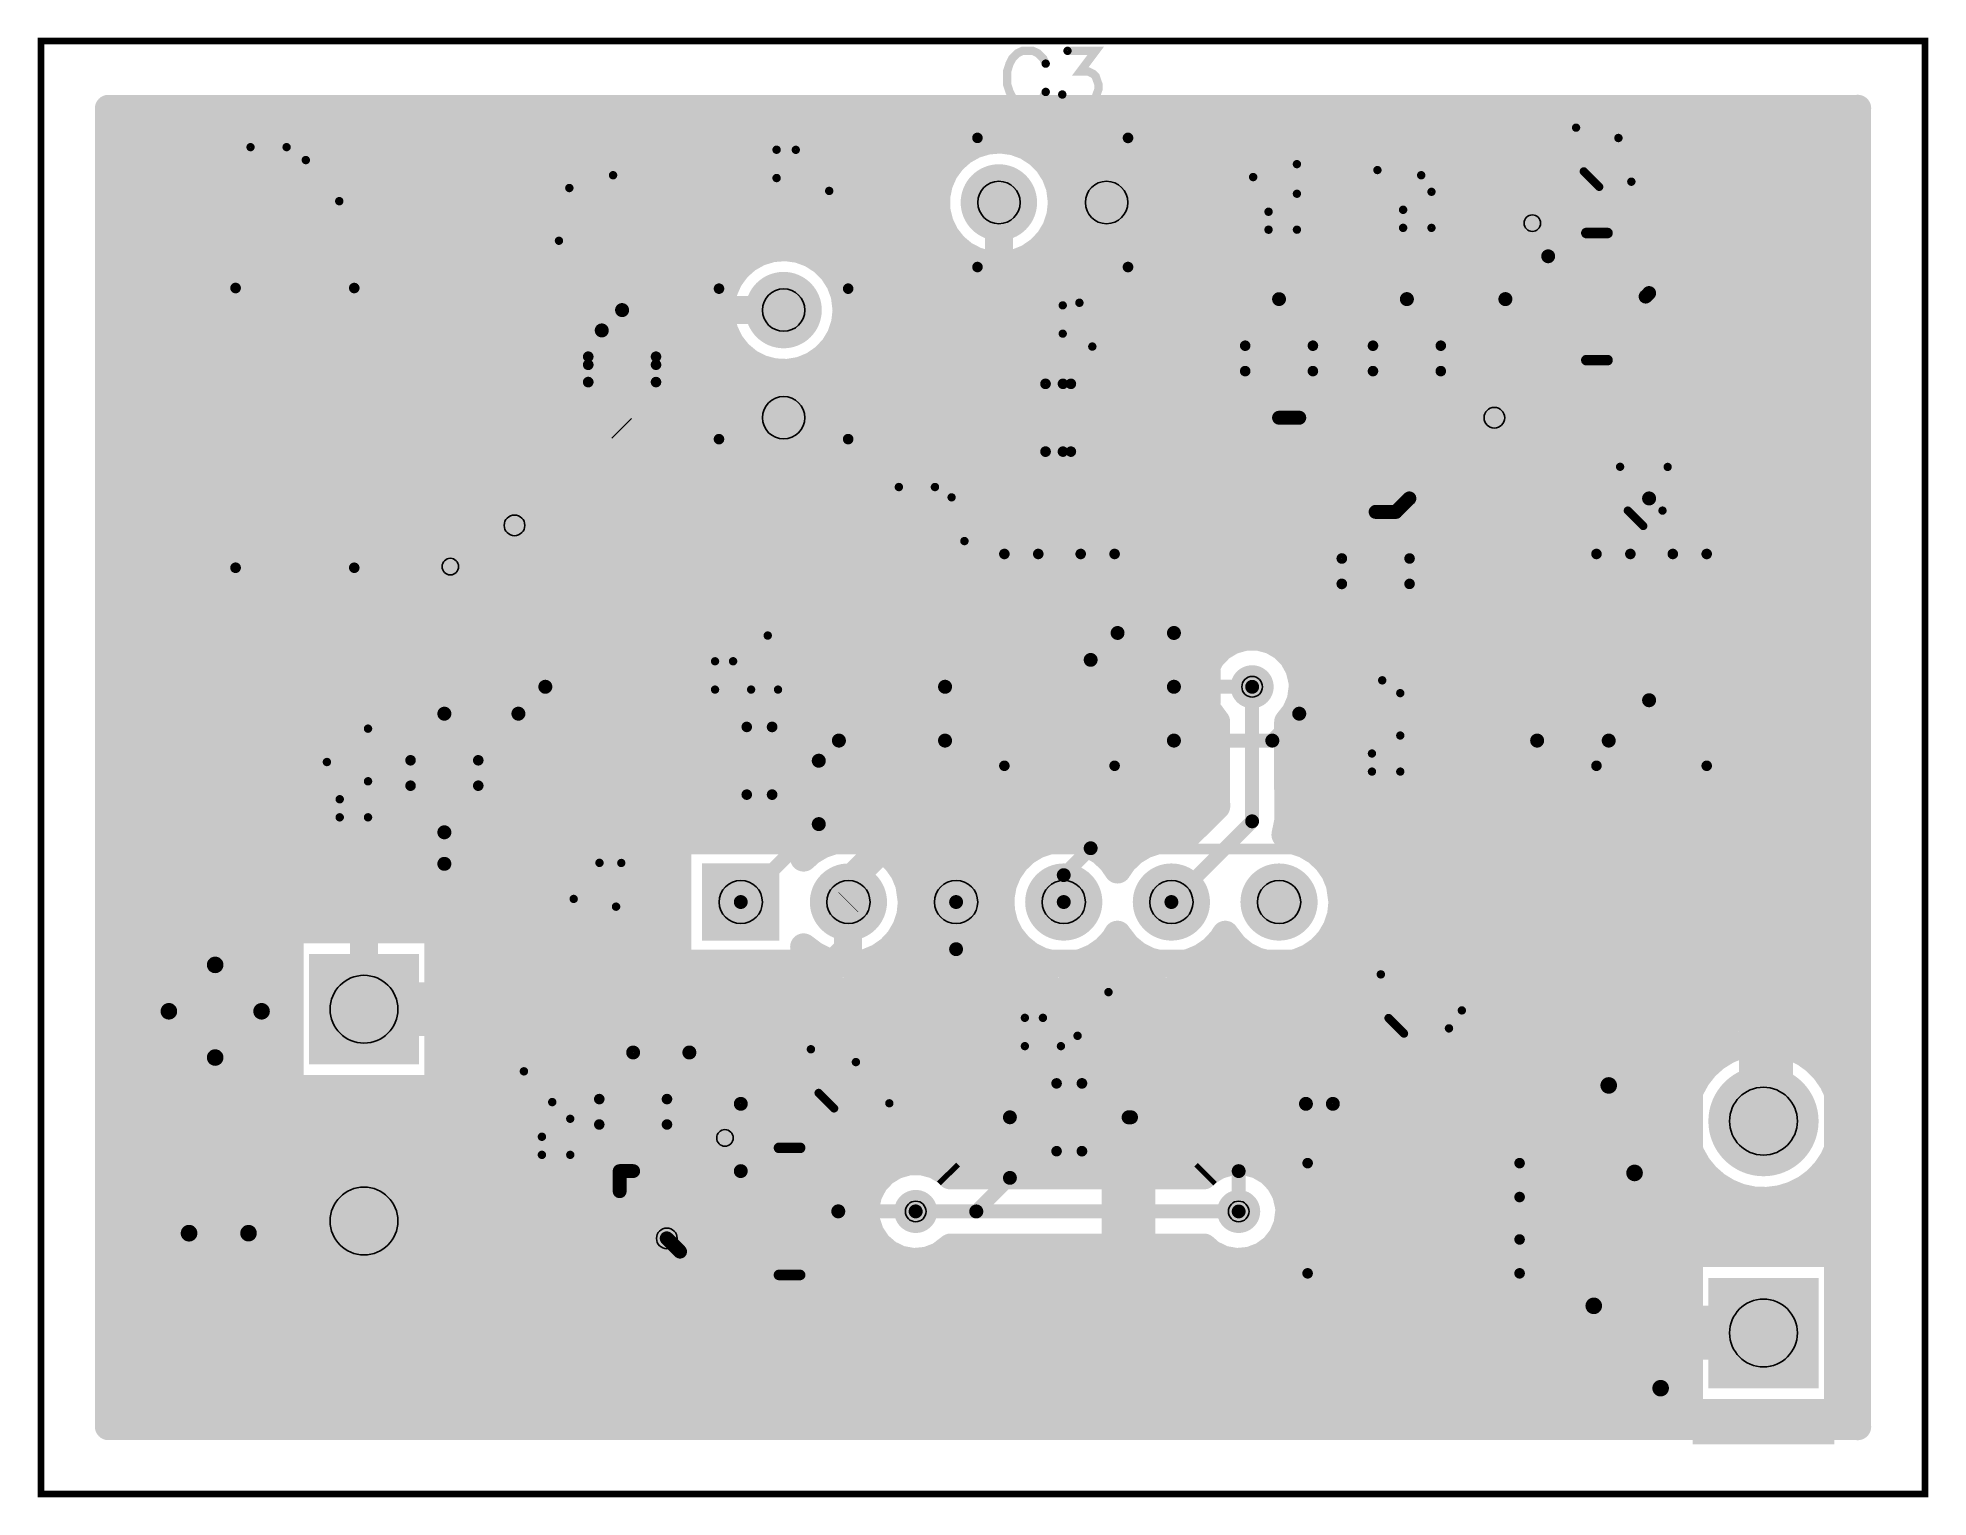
# Model space of a CAD drawing. Extents: x 0 to 1.75, y 0 to 1.35.
import ezdxf

# ---------------------------------------------------------------- set-up
doc = ezdxf.new("R2010")
doc.units = 0
for name, color, linetype in [('Board_Outline', 13, 'CONTINUOUS'), ('Bottom', 6, 'CONTINUOUS'), ('Bottom_Mask', 10, 'CONTINUOUS'), ('Drill_Bottom', 8, 'CONTINUOUS'), ('Drill_Top', 7, 'CONTINUOUS'), ('Top', 5, 'CONTINUOUS'), ('Top_Mask', 3, 'CONTINUOUS'), ('Top_Paste', 4, 'CONTINUOUS'), ('Top_Silk', 2, 'CONTINUOUS')]:
    doc.layers.add(name, color=color, linetype=linetype)

msp = doc.modelspace()

# ---------------------------------------------------------------- linework, layer by layer
at = {"layer": 'Board_Outline', "linetype": 'CONTINUOUS', "const_width": 0.006}
msp.add_lwpolyline([(0, 1.35), (0, 0), (1.75, 0), (1.75, 1.35), (0, 1.35)], dxfattribs=at)
at = {"layer": 'Bottom', "linetype": 'CONTINUOUS'}
for points, const_width in [([(1.675, 1.2875), (0.0625, 1.2875)], 0.025), ([(0.0625, 1.2875), (0.0625, 0.0625)], 0.025), ([(1.6875, 1.2875), (1.675, 1.2875)], 0.025), ([(1.6875, 0.0625), (1.6875, 1.2875)], 0.025), ([(0.065, 1.2626), (1.685, 1.2626)], 0.025), ([(0.8562, 1.2473), (0.8671, 1.2534)], 0.025), ([(0.8671, 1.2534), (0.879, 1.257)], 0.025), ([(0.879, 1.257), (0.8915, 1.258)], 0.025), ([(0.8915, 1.258), (0.9038, 1.2563)], 0.025), ([(0.9038, 1.2563), (0.9155, 1.252)], 0.025), ([(0.9155, 1.252), (0.926, 1.2452)], 0.025), ([(0.065, 1.2378), (0.8434, 1.2378)], 0.025), ([(0.8395, 1.2289), (0.8469, 1.239)], 0.025), ([(0.8469, 1.239), (0.8562, 1.2473)], 0.025), ([(0.926, 1.2452), (0.9349, 1.2364)], 0.025), ([(0.9349, 1.2364), (0.9416, 1.2259)], 0.025), ([(0.9363, 1.2378), (1.685, 1.2378)], 0.025), ([(0.832, 1.2053), (0.8345, 1.2175)], 0.025), ([(0.8345, 1.2175), (0.8395, 1.2289)], 0.025), ([(0.9416, 1.2259), (0.946, 1.2143)], 0.025), ([(0.065, 1.2129), (0.8309, 1.2129)], 0.025), ([(0.8322, 1.1928), (0.832, 1.2053)], 0.025), ([(0.946, 1.2143), (0.9478, 1.2)], 0.025), ([(0.9478, 1.2), (0.9464, 1.1876)], 0.025), ([(0.9488, 1.2129), (1.685, 1.2129)], 0.025), ([(0.9898, 1.2), (1.15, 1.2)], 0.026), ([(0.9898, 1.2), (0.9898, 1.1)], 0.026), ([(1.15, 1.2), (1.35, 1)], 0.026), ([(0.065, 1.188), (0.8305, 1.188)], 0.025), ([(0.8351, 1.1807), (0.8322, 1.1928)], 0.025), ([(0.9464, 1.1876), (0.9425, 1.1758)], 0.025), ([(0.9492, 1.188), (1.685, 1.188)], 0.025), ([(0.8405, 1.1694), (0.8351, 1.1807)], 0.025), ([(0.8482, 1.1596), (0.8405, 1.1694)], 0.025), ([(0.9361, 1.1651), (0.9275, 1.156)], 0.025), ([(0.9425, 1.1758), (0.9361, 1.1651)], 0.025), ([(0.065, 1.1632), (0.8426, 1.1632)], 0.025), ([(0.6469, 1.139), (0.6562, 1.1473)], 0.025), ([(0.6562, 1.1473), (0.6671, 1.1534)], 0.025), ([(0.6671, 1.1534), (0.679, 1.157)], 0.025), ([(0.679, 1.157), (0.6915, 1.158)], 0.025), ([(0.6915, 1.158), (0.7038, 1.1563)], 0.025), ([(0.7038, 1.1563), (0.7155, 1.152)], 0.025), ([(0.7155, 1.152), (0.726, 1.1452)], 0.025), ([(0.8578, 1.1516), (0.8482, 1.1596)], 0.025), ([(0.8688, 1.1459), (0.8578, 1.1516)], 0.025), ([(0.9172, 1.1489), (0.9057, 1.1442)], 0.025), ([(0.9275, 1.156), (0.9172, 1.1489)], 0.025), ([(0.9371, 1.1632), (1.685, 1.1632)], 0.025), ([(0.065, 1.1383), (0.6438, 1.1383)], 0.025), ([(0.6345, 1.1175), (0.6395, 1.1289)], 0.025), ([(0.6395, 1.1289), (0.6469, 1.139)], 0.025), ([(0.726, 1.1452), (0.7349, 1.1364)], 0.025), ([(0.7349, 1.1364), (0.7416, 1.1259)], 0.025), ([(0.7359, 1.1383), (1.685, 1.1383)], 0.025), ([(0.8809, 1.1427), (0.8688, 1.1459)], 0.025), ([(0.8934, 1.1421), (0.8809, 1.1427)], 0.025), ([(0.9057, 1.1442), (0.8934, 1.1421)], 0.025), ([(0.065, 1.1134), (0.6309, 1.1134)], 0.025), ([(0.632, 1.1053), (0.6345, 1.1175)], 0.025), ([(0.7416, 1.1259), (0.746, 1.1143)], 0.025), ([(0.746, 1.1143), (0.7478, 1.1)], 0.025), ([(0.7488, 1.1134), (1.685, 1.1134)], 0.025), ([(0.6322, 1.0928), (0.632, 1.1053)], 0.025), ([(0.7478, 1.1), (0.7464, 1.0876)], 0.025), ([(0.9898, 1.1), (0.8898, 1)], 0.026), ([(0.065, 1.0885), (0.6305, 1.0885)], 0.025), ([(0.6351, 1.0807), (0.6322, 1.0928)], 0.025), ([(0.6405, 1.0694), (0.6351, 1.0807)], 0.025), ([(0.7464, 1.0876), (0.7425, 1.0758)], 0.025), ([(0.7492, 1.0885), (1.685, 1.0885)], 0.025), ([(0.065, 1.0637), (0.6422, 1.0637)], 0.025), ([(0.6482, 1.0596), (0.6405, 1.0694)], 0.025), ([(0.6578, 1.0516), (0.6482, 1.0596)], 0.025), ([(0.7361, 1.0651), (0.7275, 1.056)], 0.025), ([(0.7425, 1.0758), (0.7361, 1.0651)], 0.025), ([(0.7375, 1.0637), (1.685, 1.0637)], 0.025), ([(0.6688, 1.0459), (0.6578, 1.0516)], 0.025), ([(0.6809, 1.0427), (0.6688, 1.0459)], 0.025), ([(0.6934, 1.0421), (0.6809, 1.0427)], 0.025), ([(0.7057, 1.0442), (0.6934, 1.0421)], 0.025), ([(0.7172, 1.0489), (0.7057, 1.0442)], 0.025), ([(0.7275, 1.056), (0.7172, 1.0489)], 0.025), ([(0.065, 1.0388), (1.685, 1.0388)], 0.025), ([(0.065, 1.0139), (1.685, 1.0139)], 0.025), ([(0.065, 0.9891), (1.685, 0.9891)], 0.025), ([(0.5898, 0.9), (0.6898, 1)], 0.026), ([(0.8898, 1), (0.6898, 1)], 0.026), ([(0.065, 0.9642), (1.685, 0.9642)], 0.025), ([(0.065, 0.9393), (1.685, 0.9393)], 0.025), ([(0.065, 0.9145), (1.685, 0.9145)], 0.025), ([(0.065, 0.8896), (1.685, 0.8896)], 0.025), ([(0.4398, 0.9), (0.5898, 0.9)], 0.026), ([(0.4398, 0.9), (0.4398, 0.3602)], 0.026), ([(0.065, 0.8647), (1.685, 0.8647)], 0.025), ([(0.065, 0.8399), (1.685, 0.8399)], 0.025), ([(0.065, 0.815), (1.685, 0.815)], 0.025), ([(1.1064, 0.7926), (1.1184, 0.796)], 0.025), ([(1.1184, 0.796), (1.1309, 0.7961)], 0.025), ([(1.1309, 0.7961), (1.1429, 0.7929)], 0.025), ([(0.065, 0.7901), (1.0989, 0.7901)], 0.025), ([(1.0872, 0.7771), (1.0958, 0.7862)], 0.025), ([(1.0958, 0.7862), (1.1064, 0.7926)], 0.025), ([(1.1429, 0.7929), (1.1537, 0.7866)], 0.025), ([(1.1511, 0.7901), (1.685, 0.7901)], 0.025), ([(1.1537, 0.7866), (1.1624, 0.7777)], 0.025), ([(0.065, 0.7653), (1.0786, 0.7653)], 0.025), ([(1.0787, 0.7539), (1.0814, 0.7661)], 0.025), ([(1.0814, 0.7661), (1.0872, 0.7771)], 0.025), ([(1.1624, 0.7777), (1.1684, 0.7668)], 0.025), ([(1.1684, 0.7668), (1.1713, 0.7547)], 0.025), ([(1.1714, 0.7653), (1.685, 0.7653)], 0.025), ([(1.0793, 0.7415), (1.0787, 0.7539)], 0.025), ([(1.125, 0.75), (1.125, 0.625)], 0.013), ([(1.1715, 0.75), (1.1698, 0.7376)], 0.025), ([(1.1713, 0.7547), (1.1715, 0.75)], 0.025), ([(0.065, 0.7404), (1.077, 0.7404)], 0.025), ([(1.0832, 0.7296), (1.0793, 0.7415)], 0.025), ([(1.092, 0.7176), (1.0832, 0.7296)], 0.025), ([(1.1649, 0.7262), (1.1579, 0.7173)], 0.025), ([(1.1698, 0.7376), (1.1649, 0.7262)], 0.025), ([(1.173, 0.7404), (1.685, 0.7404)], 0.025), ([(0.065, 0.7155), (1.0895, 0.7155)], 0.025), ([(1.0921, 0.6388), (1.092, 0.7176)], 0.025), ([(1.1579, 0.7173), (1.158, 0.625)], 0.025), ([(1.1605, 0.7155), (1.685, 0.7155)], 0.025), ([(0.065, 0.6906), (1.0895, 0.6906)], 0.025), ([(1.1605, 0.6906), (1.685, 0.6906)], 0.025), ([(0.065, 0.6658), (1.0895, 0.6658)], 0.025), ([(1.1605, 0.6658), (1.685, 0.6658)], 0.025), ([(0.065, 0.6409), (1.0895, 0.6409)], 0.025), ([(1.0603, 0.6073), (1.0921, 0.6388)], 0.025), ([(1.1605, 0.6409), (1.685, 0.6409)], 0.025), ([(1.158, 0.625), (1.1554, 0.6125)], 0.025), ([(0.065, 0.616), (1.0668, 0.616)], 0.025), ([(0.5916, 0.4916), (0.5916, 0.6084)], 0.025), ([(0.5916, 0.6084), (0.6041, 0.6084)], 0.025), ([(0.6041, 0.6084), (0.7084, 0.6084)], 0.025), ([(0.7084, 0.6084), (0.7084, 0.5908)], 0.025), ([(0.7149, 0.5967), (0.7256, 0.6031)], 0.025), ([(0.7256, 0.6031), (0.7374, 0.607)], 0.025), ([(0.7374, 0.607), (0.7498, 0.6084)], 0.025), ([(0.7498, 0.6084), (0.7623, 0.6071)], 0.025), ([(0.7623, 0.6071), (0.7741, 0.6032)], 0.025), ([(0.7741, 0.6032), (0.7849, 0.5968)], 0.025), ([(0.9149, 0.5967), (0.9256, 0.6031)], 0.025), ([(0.9256, 0.6031), (0.9374, 0.607)], 0.025), ([(0.9374, 0.607), (0.9498, 0.6084)], 0.025), ([(0.9498, 0.6084), (0.9623, 0.6071)], 0.025), ([(0.9623, 0.6071), (0.9741, 0.6032)], 0.025), ([(0.9741, 0.6032), (0.9849, 0.5968)], 0.025), ([(1.0149, 0.5967), (1.0256, 0.6031)], 0.025), ([(1.0256, 0.6031), (1.0374, 0.607)], 0.025), ([(1.0374, 0.607), (1.0498, 0.6084)], 0.025), ([(1.0498, 0.6084), (1.0603, 0.6073)], 0.025), ([(1.125, 0.625), (1.05, 0.55)], 0.013), ([(1.1554, 0.6125), (1.1564, 0.615)], 0.025), ([(1.1564, 0.615), (1.1623, 0.6071)], 0.025), ([(1.1593, 0.616), (1.685, 0.616)], 0.025), ([(1.1623, 0.6071), (1.1741, 0.6032)], 0.025), ([(1.1741, 0.6032), (1.1849, 0.5968)], 0.025), ([(0.065, 0.5912), (0.5891, 0.5912)], 0.025), ([(0.7084, 0.5908), (0.7149, 0.5967)], 0.025), ([(0.7849, 0.5968), (0.794, 0.5884)], 0.025), ([(0.7937, 0.5912), (0.9063, 0.5912)], 0.025), ([(0.794, 0.5884), (0.8012, 0.5782)], 0.025), ([(0.8987, 0.5779), (0.9058, 0.5881)], 0.025), ([(0.9058, 0.5881), (0.9149, 0.5967)], 0.025), ([(0.9849, 0.5968), (0.994, 0.5884)], 0.025), ([(0.9937, 0.5912), (1.0063, 0.5912)], 0.025), ([(0.994, 0.5884), (1, 0.5797)], 0.025), ([(1, 0.5797), (1.0058, 0.5881)], 0.025), ([(1.0058, 0.5881), (1.0149, 0.5967)], 0.025), ([(1.1849, 0.5968), (1.194, 0.5884)], 0.025), ([(1.1937, 0.5912), (1.685, 0.5912)], 0.025), ([(1.194, 0.5884), (1.2012, 0.5782)], 0.025), ([(0.8012, 0.5782), (0.806, 0.5666)], 0.025), ([(0.8939, 0.5663), (0.8987, 0.5779)], 0.025), ([(1.2012, 0.5782), (1.206, 0.5666)], 0.025), ([(0.065, 0.5663), (0.5891, 0.5663)], 0.025), ([(0.806, 0.5666), (0.8084, 0.55)], 0.025), ([(0.8084, 0.55), (0.8071, 0.5376)], 0.025), ([(0.8086, 0.5663), (0.8914, 0.5663)], 0.025), ([(0.8918, 0.5541), (0.8939, 0.5663)], 0.025), ([(0.8922, 0.5416), (0.8918, 0.5541)], 0.025), ([(1.206, 0.5666), (1.2084, 0.55)], 0.025), ([(1.2084, 0.55), (1.2071, 0.5376)], 0.025), ([(1.2086, 0.5663), (1.685, 0.5663)], 0.025), ([(0.065, 0.5414), (0.5891, 0.5414)], 0.025), ([(0.8071, 0.5376), (0.8031, 0.5258)], 0.025), ([(0.8101, 0.5414), (0.8899, 0.5414)], 0.025), ([(0.85, 0.55), (0.85, 0.5062)], 0.013), ([(0.8953, 0.5295), (0.8922, 0.5416)], 0.025), ([(1.2071, 0.5376), (1.2031, 0.5258)], 0.025), ([(1.2101, 0.5414), (1.685, 0.5414)], 0.025), ([(0.065, 0.5166), (0.2239, 0.5166)], 0.025), ([(0.2263, 0.3767), (0.2263, 0.5242)], 0.025), ([(0.2263, 0.5242), (0.2388, 0.5242)], 0.025), ([(0.2388, 0.5242), (0.3737, 0.5242)], 0.025), ([(0.3737, 0.5242), (0.3737, 0.3767)], 0.025), ([(0.3761, 0.5166), (0.5891, 0.5166)], 0.025), ([(0.7968, 0.515), (0.7883, 0.5059)], 0.025), ([(0.8031, 0.5258), (0.7968, 0.515)], 0.025), ([(0.8004, 0.5166), (0.8996, 0.5166)], 0.025), ([(0.9009, 0.5184), (0.8953, 0.5295)], 0.025), ([(0.9088, 0.5087), (0.9009, 0.5184)], 0.025), ([(0.9968, 0.515), (0.9883, 0.5059)], 0.025), ([(0.9997, 0.5201), (0.9968, 0.515)], 0.025), ([(1.0088, 0.5087), (1, 0.5201)], 0.025), ([(1.0968, 0.515), (1.0883, 0.5059)], 0.025), ([(1.1, 0.5201), (1.0968, 0.515)], 0.025), ([(1.1088, 0.5087), (1.1, 0.5201)], 0.025), ([(1.1968, 0.515), (1.1883, 0.5059)], 0.025), ([(1.2031, 0.5258), (1.1968, 0.515)], 0.025), ([(1.2004, 0.5166), (1.685, 0.5166)], 0.025), ([(0.85, 0.5062), (0.5813, 0.2375)], 0.026), ([(0.7185, 0.5008), (0.7084, 0.5084)], 0.025), ([(0.7084, 0.5084), (0.7084, 0.4916)], 0.025), ([(0.7297, 0.4953), (0.7185, 0.5008)], 0.025), ([(0.778, 0.4988), (0.7665, 0.494)], 0.025), ([(0.7883, 0.5059), (0.778, 0.4988)], 0.025), ([(0.9185, 0.5008), (0.9088, 0.5087)], 0.025), ([(0.9297, 0.4953), (0.9185, 0.5008)], 0.025), ([(0.978, 0.4988), (0.9665, 0.494)], 0.025), ([(0.9883, 0.5059), (0.978, 0.4988)], 0.025), ([(1.0185, 0.5008), (1.0088, 0.5087)], 0.025), ([(1.0297, 0.4953), (1.0185, 0.5008)], 0.025), ([(1.078, 0.4988), (1.0665, 0.494)], 0.025), ([(1.0883, 0.5059), (1.078, 0.4988)], 0.025), ([(1.1185, 0.5008), (1.1088, 0.5087)], 0.025), ([(1.1297, 0.4953), (1.1185, 0.5008)], 0.025), ([(1.178, 0.4988), (1.1665, 0.494)], 0.025), ([(1.1883, 0.5059), (1.178, 0.4988)], 0.025), ([(0.065, 0.4917), (0.2239, 0.4917)], 0.025), ([(0.3761, 0.4917), (0.5891, 0.4917)], 0.025), ([(0.7084, 0.4916), (0.5916, 0.4916)], 0.025), ([(0.7109, 0.4917), (0.7446, 0.4917)], 0.025), ([(0.7417, 0.4922), (0.7297, 0.4953)], 0.025), ([(0.7542, 0.4918), (0.7417, 0.4922)], 0.025), ([(0.7665, 0.494), (0.7542, 0.4918)], 0.025), ([(0.7556, 0.4917), (0.9446, 0.4917)], 0.025), ([(0.9417, 0.4922), (0.9297, 0.4953)], 0.025), ([(0.9542, 0.4918), (0.9417, 0.4922)], 0.025), ([(0.9665, 0.494), (0.9542, 0.4918)], 0.025), ([(0.9556, 0.4917), (1.0446, 0.4917)], 0.025), ([(1.0417, 0.4922), (1.0297, 0.4953)], 0.025), ([(1.0542, 0.4918), (1.0417, 0.4922)], 0.025), ([(1.0665, 0.494), (1.0542, 0.4918)], 0.025), ([(1.0556, 0.4917), (1.1446, 0.4917)], 0.025), ([(1.1417, 0.4922), (1.1297, 0.4953)], 0.025), ([(1.1542, 0.4918), (1.1417, 0.4922)], 0.025), ([(1.1665, 0.494), (1.1542, 0.4918)], 0.025), ([(1.1556, 0.4917), (1.685, 0.4917)], 0.025), ([(0.065, 0.4668), (0.2239, 0.4668)], 0.025), ([(0.3761, 0.4668), (1.685, 0.4668)], 0.025), ([(0.065, 0.442), (0.2239, 0.442)], 0.025), ([(0.3761, 0.442), (1.685, 0.442)], 0.025), ([(0.065, 0.4171), (0.2239, 0.4171)], 0.025), ([(0.3761, 0.4171), (1.5766, 0.4171)], 0.025), ([(1.5557, 0.4054), (1.5663, 0.412)], 0.025), ([(1.5663, 0.412), (1.5778, 0.4168)], 0.025), ([(1.5778, 0.4168), (1.59, 0.4195)], 0.025), ([(1.59, 0.4195), (1.6025, 0.4201)], 0.025), ([(1.6025, 0.4201), (1.6149, 0.4187)], 0.025), ([(1.6149, 0.4187), (1.6269, 0.4151)], 0.025), ([(1.6234, 0.4171), (1.685, 0.4171)], 0.025), ([(1.6269, 0.4151), (1.6381, 0.4096)], 0.025), ([(1.6381, 0.4096), (1.6482, 0.4023)], 0.025), ([(0.065, 0.3922), (0.2239, 0.3922)], 0.025), ([(0.3761, 0.3922), (1.5399, 0.3922)], 0.025), ([(1.5386, 0.3873), (1.5464, 0.3971)], 0.025), ([(1.5464, 0.3971), (1.5557, 0.4054)], 0.025), ([(1.6482, 0.4023), (1.6569, 0.3933)], 0.025), ([(1.6569, 0.3933), (1.664, 0.3831)], 0.025), ([(1.6601, 0.3922), (1.685, 0.3922)], 0.025), ([(0.3737, 0.3767), (0.2263, 0.3767)], 0.025), ([(1.5285, 0.3646), (1.5326, 0.3764)], 0.025), ([(1.5326, 0.3764), (1.5386, 0.3873)], 0.025), ([(1.664, 0.3831), (1.6693, 0.3717)], 0.025), ([(0.065, 0.3674), (1.527, 0.3674)], 0.025), ([(0.3331, 0.2536), (0.4398, 0.3602)], 0.026), ([(0.4398, 0.3602), (0.5, 0.3)], 0.026), ([(1.5265, 0.3522), (1.5285, 0.3646)], 0.025), ([(1.6693, 0.3717), (1.6725, 0.3597)], 0.025), ([(1.6725, 0.3597), (1.6737, 0.3464)], 0.025), ([(1.673, 0.3674), (1.685, 0.3674)], 0.025), ([(0.065, 0.3425), (1.5239, 0.3425)], 0.025), ([(1.5266, 0.3398), (1.5265, 0.3522)], 0.025), ([(1.5287, 0.3275), (1.5266, 0.3398)], 0.025), ([(1.6737, 0.3464), (1.6727, 0.334)], 0.025), ([(1.6761, 0.3425), (1.685, 0.3425)], 0.025), ([(1.533, 0.3157), (1.5287, 0.3275)], 0.025), ([(1.6695, 0.3219), (1.6644, 0.3105)], 0.025), ([(1.6727, 0.334), (1.6695, 0.3219)], 0.025), ([(0.065, 0.3176), (1.5297, 0.3176)], 0.025), ([(0.7833, 0.2987), (0.7939, 0.3051)], 0.025), ([(0.7939, 0.3051), (0.8059, 0.3085)], 0.025), ([(0.8059, 0.3085), (0.8184, 0.3086)], 0.025), ([(0.8184, 0.3086), (0.8304, 0.3054)], 0.025), ([(0.8304, 0.3054), (0.8412, 0.2991)], 0.025), ([(1.0833, 0.2987), (1.0939, 0.3051)], 0.025), ([(1.0939, 0.3051), (1.1059, 0.3085)], 0.025), ([(1.1059, 0.3085), (1.1184, 0.3086)], 0.025), ([(1.1184, 0.3086), (1.1304, 0.3054)], 0.025), ([(1.1304, 0.3054), (1.1412, 0.2991)], 0.025), ([(1.5391, 0.3048), (1.533, 0.3157)], 0.025), ([(1.547, 0.2952), (1.5391, 0.3048)], 0.025), ([(1.6644, 0.3105), (1.6574, 0.3002)], 0.025), ([(1.6703, 0.3176), (1.685, 0.3176)], 0.025), ([(0.065, 0.2927), (0.7746, 0.2927)], 0.025), ([(0.5, 0.3), (0.5188, 0.3)], 0.026), ([(0.5188, 0.3), (0.5813, 0.2375)], 0.026), ([(0.7689, 0.2786), (0.7747, 0.2896)], 0.025), ([(0.7747, 0.2896), (0.7833, 0.2987)], 0.025), ([(0.8412, 0.2991), (0.8447, 0.2955)], 0.025), ([(0.8447, 0.2955), (1.0801, 0.2955)], 0.025), ([(1.0801, 0.2955), (1.0833, 0.2987)], 0.025), ([(1.1412, 0.2991), (1.1499, 0.2902)], 0.025), ([(1.1499, 0.2902), (1.1559, 0.2793)], 0.025), ([(1.1504, 0.2927), (1.5469, 0.2927)], 0.025), ([(1.5564, 0.287), (1.547, 0.2952)], 0.025), ([(1.567, 0.2805), (1.5564, 0.287)], 0.025), ([(1.6488, 0.2911), (1.6388, 0.2837)], 0.025), ([(1.6574, 0.3002), (1.6488, 0.2911)], 0.025), ([(1.6531, 0.2927), (1.685, 0.2927)], 0.025), ([(0.7662, 0.2664), (0.7689, 0.2786)], 0.025), ([(1.1559, 0.2793), (1.1588, 0.2672)], 0.025), ([(1.5786, 0.2758), (1.567, 0.2805)], 0.025), ([(1.5909, 0.2732), (1.5786, 0.2758)], 0.025), ([(1.6033, 0.2728), (1.5909, 0.2732)], 0.025), ([(1.6157, 0.2744), (1.6033, 0.2728)], 0.025), ([(1.6276, 0.2781), (1.6157, 0.2744)], 0.025), ([(1.6388, 0.2837), (1.6276, 0.2781)], 0.025), ([(0.065, 0.2679), (0.7637, 0.2679)], 0.025), ([(0.3, 0.2536), (0.3331, 0.2536)], 0.026), ([(0.7668, 0.254), (0.7662, 0.2664)], 0.025), ([(0.7707, 0.2421), (0.7668, 0.254)], 0.025), ([(0.8125, 0.2625), (1.1125, 0.2625)], 0.013), ([(1.1125, 0.2625), (1.1125, 0.2625)], 0.013), ([(1.159, 0.2625), (1.1573, 0.2501)], 0.025), ([(1.1588, 0.2672), (1.159, 0.2625)], 0.025), ([(1.1613, 0.2679), (1.685, 0.2679)], 0.025), ([(0.065, 0.243), (0.7676, 0.243)], 0.025), ([(0.7776, 0.2318), (0.7707, 0.2421)], 0.025), ([(1.1524, 0.2387), (1.1447, 0.2289)], 0.025), ([(1.1573, 0.2501), (1.1524, 0.2387)], 0.025), ([(1.1574, 0.243), (1.685, 0.243)], 0.025), ([(0.065, 0.2181), (0.7961, 0.2181)], 0.025), ([(0.787, 0.2236), (0.7776, 0.2318)], 0.025), ([(0.7983, 0.2182), (0.787, 0.2236)], 0.025), ([(0.8105, 0.216), (0.7983, 0.2182)], 0.025), ([(0.823, 0.2172), (0.8105, 0.216)], 0.025), ([(0.8346, 0.2216), (0.823, 0.2172)], 0.025), ([(0.8289, 0.2181), (1.0961, 0.2181)], 0.025), ([(0.8449, 0.2295), (0.8346, 0.2216)], 0.025), ([(1.0803, 0.2295), (0.8449, 0.2295)], 0.025), ([(1.087, 0.2236), (1.0803, 0.2295)], 0.025), ([(1.0983, 0.2182), (1.087, 0.2236)], 0.025), ([(1.1105, 0.216), (1.0983, 0.2182)], 0.025), ([(1.123, 0.2172), (1.1105, 0.216)], 0.025), ([(1.1346, 0.2216), (1.123, 0.2172)], 0.025), ([(1.1289, 0.2181), (1.5239, 0.2181)], 0.025), ([(1.1447, 0.2289), (1.1346, 0.2216)], 0.025), ([(1.5263, 0.0758), (1.5263, 0.2233)], 0.025), ([(1.5263, 0.2233), (1.5388, 0.2233)], 0.025), ([(1.5388, 0.2233), (1.6737, 0.2233)], 0.025), ([(1.6737, 0.2233), (1.6737, 0.0758)], 0.025), ([(1.6761, 0.2181), (1.685, 0.2181)], 0.025), ([(0.065, 0.1933), (1.5239, 0.1933)], 0.025), ([(1.6761, 0.1933), (1.685, 0.1933)], 0.025), ([(0.065, 0.1684), (1.5239, 0.1684)], 0.025), ([(1.6761, 0.1684), (1.685, 0.1684)], 0.025), ([(0.065, 0.1435), (1.5239, 0.1435)], 0.025), ([(1.6761, 0.1435), (1.685, 0.1435)], 0.025), ([(0.065, 0.1187), (1.5239, 0.1187)], 0.025), ([(1.6761, 0.1187), (1.685, 0.1187)], 0.025), ([(0.065, 0.0938), (1.5239, 0.0938)], 0.025), ([(1.6761, 0.0938), (1.685, 0.0938)], 0.025), ([(1.6737, 0.0758), (1.5263, 0.0758)], 0.025), ([(0.0625, 0.0625), (1.6875, 0.0625)], 0.025), ([(0.065, 0.0689), (1.685, 0.0689)], 0.025)]:
    msp.add_lwpolyline(points, dxfattribs=dict(at, const_width=const_width))
for points, const_width in [([(0.0563, 1.2875, 1), (0.0688, 1.2875, 1), (0.0563, 1.2875, 1)], 0.0125), ([(0.0563, 1.2875, 1), (0.0688, 1.2875, 1), (0.0563, 1.2875, 1)], 0.0125), ([(1.6688, 1.2875, 1), (1.6813, 1.2875, 1), (1.6688, 1.2875, 1)], 0.0125), ([(1.6688, 1.2875, 1), (1.6813, 1.2875, 1), (1.6688, 1.2875, 1)], 0.0125), ([(1.6812, 1.2875, 1), (1.6938, 1.2875, 1), (1.6812, 1.2875, 1)], 0.0125), ([(1.6812, 1.2875, 1), (1.6938, 1.2875, 1), (1.6812, 1.2875, 1)], 0.0125), ([(0.8608, 1.2534, 1), (0.8733, 1.2534, 1), (0.8608, 1.2534, 1)], 0.0125), ([(0.8608, 1.2534, 1), (0.8733, 1.2534, 1), (0.8608, 1.2534, 1)], 0.0125), ([(0.8728, 1.257, 1), (0.8853, 1.257, 1), (0.8728, 1.257, 1)], 0.0125), ([(0.8728, 1.257, 1), (0.8853, 1.257, 1), (0.8728, 1.257, 1)], 0.0125), ([(0.8852, 1.258, 1), (0.8977, 1.258, 1), (0.8852, 1.258, 1)], 0.0125), ([(0.8852, 1.258, 1), (0.8977, 1.258, 1), (0.8852, 1.258, 1)], 0.0125), ([(0.8976, 1.2563, 1), (0.9101, 1.2563, 1), (0.8976, 1.2563, 1)], 0.0125), ([(0.8976, 1.2563, 1), (0.9101, 1.2563, 1), (0.8976, 1.2563, 1)], 0.0125), ([(0.9093, 1.252, 1), (0.9218, 1.252, 1), (0.9093, 1.252, 1)], 0.0125), ([(0.9093, 1.252, 1), (0.9218, 1.252, 1), (0.9093, 1.252, 1)], 0.0125), ([(0.8406, 1.239, 1), (0.8531, 1.239, 1), (0.8406, 1.239, 1)], 0.0125), ([(0.8406, 1.239, 1), (0.8531, 1.239, 1), (0.8406, 1.239, 1)], 0.0125), ([(0.8499, 1.2473, 1), (0.8624, 1.2473, 1), (0.8499, 1.2473, 1)], 0.0125), ([(0.8499, 1.2473, 1), (0.8624, 1.2473, 1), (0.8499, 1.2473, 1)], 0.0125), ([(0.9198, 1.2452, 1), (0.9323, 1.2452, 1), (0.9198, 1.2452, 1)], 0.0125), ([(0.9198, 1.2452, 1), (0.9323, 1.2452, 1), (0.9198, 1.2452, 1)], 0.0125), ([(0.9286, 1.2364, 1), (0.9411, 1.2364, 1), (0.9286, 1.2364, 1)], 0.0125), ([(0.9286, 1.2364, 1), (0.9411, 1.2364, 1), (0.9286, 1.2364, 1)], 0.0125), ([(0.8282, 1.2175, 1), (0.8407, 1.2175, 1), (0.8282, 1.2175, 1)], 0.0125), ([(0.8282, 1.2175, 1), (0.8407, 1.2175, 1), (0.8282, 1.2175, 1)], 0.0125), ([(0.8333, 1.2289, 1), (0.8458, 1.2289, 1), (0.8333, 1.2289, 1)], 0.0125), ([(0.8333, 1.2289, 1), (0.8458, 1.2289, 1), (0.8333, 1.2289, 1)], 0.0125), ([(0.9055, 1.2, 1), (0.874, 1.2, 1), (0.9055, 1.2, 1)], 0.0315), ([(0.9354, 1.2259, 1), (0.9479, 1.2259, 1), (0.9354, 1.2259, 1)], 0.0125), ([(0.9354, 1.2259, 1), (0.9479, 1.2259, 1), (0.9354, 1.2259, 1)], 0.0125), ([(0.8258, 1.2053, 1), (0.8383, 1.2053, 1), (0.8258, 1.2053, 1)], 0.0125), ([(0.8258, 1.2053, 1), (0.8383, 1.2053, 1), (0.8258, 1.2053, 1)], 0.0125), ([(0.9397, 1.2143, 1), (0.9522, 1.2143, 1), (0.9397, 1.2143, 1)], 0.0125), ([(0.9397, 1.2143, 1), (0.9522, 1.2143, 1), (0.9397, 1.2143, 1)], 0.0125), ([(0.9415, 1.2, 1), (0.954, 1.2, 1), (0.9415, 1.2, 1)], 0.0125), ([(0.9415, 1.2, 1), (0.954, 1.2, 1), (0.9415, 1.2, 1)], 0.0125), ([(0.9833, 1.2, 1), (0.9963, 1.2, 1), (0.9833, 1.2, 1)], 0.013), ([(0.9833, 1.2, 1), (0.9963, 1.2, 1), (0.9833, 1.2, 1)], 0.013), ([(1.1435, 1.2, 1), (1.1565, 1.2, 1), (1.1435, 1.2, 1)], 0.013), ([(1.1435, 1.2, 1), (1.1565, 1.2, 1), (1.1435, 1.2, 1)], 0.013), ([(0.826, 1.1928, 1), (0.8385, 1.1928, 1), (0.826, 1.1928, 1)], 0.0125), ([(0.826, 1.1928, 1), (0.8385, 1.1928, 1), (0.826, 1.1928, 1)], 0.0125), ([(0.9402, 1.1876, 1), (0.9527, 1.1876, 1), (0.9402, 1.1876, 1)], 0.0125), ([(0.9402, 1.1876, 1), (0.9527, 1.1876, 1), (0.9402, 1.1876, 1)], 0.0125), ([(0.8288, 1.1807, 1), (0.8413, 1.1807, 1), (0.8288, 1.1807, 1)], 0.0125), ([(0.8288, 1.1807, 1), (0.8413, 1.1807, 1), (0.8288, 1.1807, 1)], 0.0125), ([(0.8342, 1.1694, 1), (0.8467, 1.1694, 1), (0.8342, 1.1694, 1)], 0.0125), ([(0.8342, 1.1694, 1), (0.8467, 1.1694, 1), (0.8342, 1.1694, 1)], 0.0125), ([(0.9298, 1.1651, 1), (0.9423, 1.1651, 1), (0.9298, 1.1651, 1)], 0.0125), ([(0.9298, 1.1651, 1), (0.9423, 1.1651, 1), (0.9298, 1.1651, 1)], 0.0125), ([(0.9362, 1.1758, 1), (0.9487, 1.1758, 1), (0.9362, 1.1758, 1)], 0.0125), ([(0.9362, 1.1758, 1), (0.9487, 1.1758, 1), (0.9362, 1.1758, 1)], 0.0125), ([(0.6499, 1.1473, 1), (0.6624, 1.1473, 1), (0.6499, 1.1473, 1)], 0.0125), ([(0.6499, 1.1473, 1), (0.6624, 1.1473, 1), (0.6499, 1.1473, 1)], 0.0125), ([(0.6608, 1.1534, 1), (0.6733, 1.1534, 1), (0.6608, 1.1534, 1)], 0.0125), ([(0.6608, 1.1534, 1), (0.6733, 1.1534, 1), (0.6608, 1.1534, 1)], 0.0125), ([(0.6728, 1.157, 1), (0.6853, 1.157, 1), (0.6728, 1.157, 1)], 0.0125), ([(0.6728, 1.157, 1), (0.6853, 1.157, 1), (0.6728, 1.157, 1)], 0.0125), ([(0.6852, 1.158, 1), (0.6977, 1.158, 1), (0.6852, 1.158, 1)], 0.0125), ([(0.6852, 1.158, 1), (0.6977, 1.158, 1), (0.6852, 1.158, 1)], 0.0125), ([(0.6976, 1.1563, 1), (0.7101, 1.1563, 1), (0.6976, 1.1563, 1)], 0.0125), ([(0.6976, 1.1563, 1), (0.7101, 1.1563, 1), (0.6976, 1.1563, 1)], 0.0125), ([(0.7093, 1.152, 1), (0.7218, 1.152, 1), (0.7093, 1.152, 1)], 0.0125), ([(0.7093, 1.152, 1), (0.7218, 1.152, 1), (0.7093, 1.152, 1)], 0.0125), ([(0.8419, 1.1596, 1), (0.8544, 1.1596, 1), (0.8419, 1.1596, 1)], 0.0125), ([(0.8419, 1.1596, 1), (0.8544, 1.1596, 1), (0.8419, 1.1596, 1)], 0.0125), ([(0.8515, 1.1516, 1), (0.864, 1.1516, 1), (0.8515, 1.1516, 1)], 0.0125), ([(0.8515, 1.1516, 1), (0.864, 1.1516, 1), (0.8515, 1.1516, 1)], 0.0125), ([(0.911, 1.1489, 1), (0.9235, 1.1489, 1), (0.911, 1.1489, 1)], 0.0125), ([(0.911, 1.1489, 1), (0.9235, 1.1489, 1), (0.911, 1.1489, 1)], 0.0125), ([(0.9213, 1.156, 1), (0.9338, 1.156, 1), (0.9213, 1.156, 1)], 0.0125), ([(0.9213, 1.156, 1), (0.9338, 1.156, 1), (0.9213, 1.156, 1)], 0.0125), ([(0.6333, 1.1289, 1), (0.6458, 1.1289, 1), (0.6333, 1.1289, 1)], 0.0125), ([(0.6333, 1.1289, 1), (0.6458, 1.1289, 1), (0.6333, 1.1289, 1)], 0.0125), ([(0.6406, 1.139, 1), (0.6531, 1.139, 1), (0.6406, 1.139, 1)], 0.0125), ([(0.6406, 1.139, 1), (0.6531, 1.139, 1), (0.6406, 1.139, 1)], 0.0125), ([(0.7198, 1.1452, 1), (0.7323, 1.1452, 1), (0.7198, 1.1452, 1)], 0.0125), ([(0.7198, 1.1452, 1), (0.7323, 1.1452, 1), (0.7198, 1.1452, 1)], 0.0125), ([(0.7286, 1.1364, 1), (0.7411, 1.1364, 1), (0.7286, 1.1364, 1)], 0.0125), ([(0.7286, 1.1364, 1), (0.7411, 1.1364, 1), (0.7286, 1.1364, 1)], 0.0125), ([(0.8626, 1.1459, 1), (0.8751, 1.1459, 1), (0.8626, 1.1459, 1)], 0.0125), ([(0.8626, 1.1459, 1), (0.8751, 1.1459, 1), (0.8626, 1.1459, 1)], 0.0125), ([(0.8746, 1.1427, 1), (0.8871, 1.1427, 1), (0.8746, 1.1427, 1)], 0.0125), ([(0.8746, 1.1427, 1), (0.8871, 1.1427, 1), (0.8746, 1.1427, 1)], 0.0125), ([(0.8871, 1.1421, 1), (0.8996, 1.1421, 1), (0.8871, 1.1421, 1)], 0.0125), ([(0.8871, 1.1421, 1), (0.8996, 1.1421, 1), (0.8871, 1.1421, 1)], 0.0125), ([(0.8994, 1.1442, 1), (0.9119, 1.1442, 1), (0.8994, 1.1442, 1)], 0.0125), ([(0.8994, 1.1442, 1), (0.9119, 1.1442, 1), (0.8994, 1.1442, 1)], 0.0125), ([(0.6282, 1.1175, 1), (0.6407, 1.1175, 1), (0.6282, 1.1175, 1)], 0.0125), ([(0.6282, 1.1175, 1), (0.6407, 1.1175, 1), (0.6282, 1.1175, 1)], 0.0125), ([(0.7055, 1.1, 1), (0.674, 1.1, 1), (0.7055, 1.1, 1)], 0.0315), ([(0.7354, 1.1259, 1), (0.7479, 1.1259, 1), (0.7354, 1.1259, 1)], 0.0125), ([(0.7354, 1.1259, 1), (0.7479, 1.1259, 1), (0.7354, 1.1259, 1)], 0.0125), ([(0.7397, 1.1143, 1), (0.7522, 1.1143, 1), (0.7397, 1.1143, 1)], 0.0125), ([(0.7397, 1.1143, 1), (0.7522, 1.1143, 1), (0.7397, 1.1143, 1)], 0.0125), ([(0.6258, 1.1053, 1), (0.6383, 1.1053, 1), (0.6258, 1.1053, 1)], 0.0125), ([(0.6258, 1.1053, 1), (0.6383, 1.1053, 1), (0.6258, 1.1053, 1)], 0.0125), ([(0.7415, 1.1, 1), (0.754, 1.1, 1), (0.7415, 1.1, 1)], 0.0125), ([(0.7415, 1.1, 1), (0.754, 1.1, 1), (0.7415, 1.1, 1)], 0.0125), ([(0.9833, 1.1, 1), (0.9963, 1.1, 1), (0.9833, 1.1, 1)], 0.013), ([(0.9833, 1.1, 1), (0.9963, 1.1, 1), (0.9833, 1.1, 1)], 0.013), ([(0.626, 1.0928, 1), (0.6385, 1.0928, 1), (0.626, 1.0928, 1)], 0.0125), ([(0.626, 1.0928, 1), (0.6385, 1.0928, 1), (0.626, 1.0928, 1)], 0.0125), ([(0.6288, 1.0807, 1), (0.6413, 1.0807, 1), (0.6288, 1.0807, 1)], 0.0125), ([(0.6288, 1.0807, 1), (0.6413, 1.0807, 1), (0.6288, 1.0807, 1)], 0.0125), ([(0.7402, 1.0876, 1), (0.7527, 1.0876, 1), (0.7402, 1.0876, 1)], 0.0125), ([(0.7402, 1.0876, 1), (0.7527, 1.0876, 1), (0.7402, 1.0876, 1)], 0.0125), ([(0.6342, 1.0694, 1), (0.6467, 1.0694, 1), (0.6342, 1.0694, 1)], 0.0125), ([(0.6342, 1.0694, 1), (0.6467, 1.0694, 1), (0.6342, 1.0694, 1)], 0.0125), ([(0.6419, 1.0596, 1), (0.6544, 1.0596, 1), (0.6419, 1.0596, 1)], 0.0125), ([(0.6419, 1.0596, 1), (0.6544, 1.0596, 1), (0.6419, 1.0596, 1)], 0.0125), ([(0.7298, 1.0651, 1), (0.7423, 1.0651, 1), (0.7298, 1.0651, 1)], 0.0125), ([(0.7298, 1.0651, 1), (0.7423, 1.0651, 1), (0.7298, 1.0651, 1)], 0.0125), ([(0.7362, 1.0758, 1), (0.7487, 1.0758, 1), (0.7362, 1.0758, 1)], 0.0125), ([(0.7362, 1.0758, 1), (0.7487, 1.0758, 1), (0.7362, 1.0758, 1)], 0.0125), ([(0.6515, 1.0516, 1), (0.664, 1.0516, 1), (0.6515, 1.0516, 1)], 0.0125), ([(0.6515, 1.0516, 1), (0.664, 1.0516, 1), (0.6515, 1.0516, 1)], 0.0125), ([(0.6626, 1.0459, 1), (0.6751, 1.0459, 1), (0.6626, 1.0459, 1)], 0.0125), ([(0.6626, 1.0459, 1), (0.6751, 1.0459, 1), (0.6626, 1.0459, 1)], 0.0125), ([(0.6746, 1.0427, 1), (0.6871, 1.0427, 1), (0.6746, 1.0427, 1)], 0.0125), ([(0.6746, 1.0427, 1), (0.6871, 1.0427, 1), (0.6746, 1.0427, 1)], 0.0125), ([(0.6871, 1.0421, 1), (0.6996, 1.0421, 1), (0.6871, 1.0421, 1)], 0.0125), ([(0.6871, 1.0421, 1), (0.6996, 1.0421, 1), (0.6871, 1.0421, 1)], 0.0125), ([(0.6994, 1.0442, 1), (0.7119, 1.0442, 1), (0.6994, 1.0442, 1)], 0.0125), ([(0.6994, 1.0442, 1), (0.7119, 1.0442, 1), (0.6994, 1.0442, 1)], 0.0125), ([(0.711, 1.0489, 1), (0.7235, 1.0489, 1), (0.711, 1.0489, 1)], 0.0125), ([(0.711, 1.0489, 1), (0.7235, 1.0489, 1), (0.711, 1.0489, 1)], 0.0125), ([(0.7213, 1.056, 1), (0.7338, 1.056, 1), (0.7213, 1.056, 1)], 0.0125), ([(0.7213, 1.056, 1), (0.7338, 1.056, 1), (0.7213, 1.056, 1)], 0.0125), ([(1.36, 1, 1), (1.34, 1, 1), (1.36, 1, 1)], 0.02), ([(0.6833, 1, 1), (0.6963, 1, 1), (0.6833, 1, 1)], 0.013), ([(0.6833, 1, 1), (0.6963, 1, 1), (0.6833, 1, 1)], 0.013), ([(0.8833, 1, 1), (0.8963, 1, 1), (0.8833, 1, 1)], 0.013), ([(0.8833, 1, 1), (0.8963, 1, 1), (0.8833, 1, 1)], 0.013), ([(1.3435, 1, 1), (1.3565, 1, 1), (1.3435, 1, 1)], 0.013), ([(0.4498, 0.9, 1), (0.4298, 0.9, 1), (0.4498, 0.9, 1)], 0.02), ([(0.4333, 0.9, 1), (0.4463, 0.9, 1), (0.4333, 0.9, 1)], 0.013), ([(0.4333, 0.9, 1), (0.4463, 0.9, 1), (0.4333, 0.9, 1)], 0.013), ([(0.5833, 0.9, 1), (0.5963, 0.9, 1), (0.5833, 0.9, 1)], 0.013), ([(0.5833, 0.9, 1), (0.5963, 0.9, 1), (0.5833, 0.9, 1)], 0.013), ([(1.1121, 0.796, 1), (1.1246, 0.796, 1), (1.1121, 0.796, 1)], 0.0125), ([(1.1121, 0.796, 1), (1.1246, 0.796, 1), (1.1121, 0.796, 1)], 0.0125), ([(1.1246, 0.7961, 1), (1.1371, 0.7961, 1), (1.1246, 0.7961, 1)], 0.0125), ([(1.1246, 0.7961, 1), (1.1371, 0.7961, 1), (1.1246, 0.7961, 1)], 0.0125), ([(1.0895, 0.7862, 1), (1.102, 0.7862, 1), (1.0895, 0.7862, 1)], 0.0125), ([(1.0895, 0.7862, 1), (1.102, 0.7862, 1), (1.0895, 0.7862, 1)], 0.0125), ([(1.1002, 0.7926, 1), (1.1127, 0.7926, 1), (1.1002, 0.7926, 1)], 0.0125), ([(1.1002, 0.7926, 1), (1.1127, 0.7926, 1), (1.1002, 0.7926, 1)], 0.0125), ([(1.1366, 0.7929, 1), (1.1491, 0.7929, 1), (1.1366, 0.7929, 1)], 0.0125), ([(1.1366, 0.7929, 1), (1.1491, 0.7929, 1), (1.1366, 0.7929, 1)], 0.0125), ([(1.1474, 0.7866, 1), (1.1599, 0.7866, 1), (1.1474, 0.7866, 1)], 0.0125), ([(1.1474, 0.7866, 1), (1.1599, 0.7866, 1), (1.1474, 0.7866, 1)], 0.0125), ([(1.1561, 0.7777, 1), (1.1686, 0.7777, 1), (1.1561, 0.7777, 1)], 0.0125), ([(1.1561, 0.7777, 1), (1.1686, 0.7777, 1), (1.1561, 0.7777, 1)], 0.0125), ([(1.0751, 0.7661, 1), (1.0876, 0.7661, 1), (1.0751, 0.7661, 1)], 0.0125), ([(1.0751, 0.7661, 1), (1.0876, 0.7661, 1), (1.0751, 0.7661, 1)], 0.0125), ([(1.081, 0.7771, 1), (1.0935, 0.7771, 1), (1.081, 0.7771, 1)], 0.0125), ([(1.081, 0.7771, 1), (1.0935, 0.7771, 1), (1.081, 0.7771, 1)], 0.0125), ([(1.1621, 0.7668, 1), (1.1746, 0.7668, 1), (1.1621, 0.7668, 1)], 0.0125), ([(1.1621, 0.7668, 1), (1.1746, 0.7668, 1), (1.1621, 0.7668, 1)], 0.0125), ([(1.0724, 0.7539, 1), (1.0849, 0.7539, 1), (1.0724, 0.7539, 1)], 0.0125), ([(1.0724, 0.7539, 1), (1.0849, 0.7539, 1), (1.0724, 0.7539, 1)], 0.0125), ([(1.135, 0.75, 1), (1.115, 0.75, 1), (1.135, 0.75, 1)], 0.02), ([(1.1218, 0.75, 1), (1.1282, 0.75, 1), (1.1218, 0.75, 1)], 0.0065), ([(1.165, 0.7547, 1), (1.1775, 0.7547, 1), (1.165, 0.7547, 1)], 0.0125), ([(1.165, 0.7547, 1), (1.1775, 0.7547, 1), (1.165, 0.7547, 1)], 0.0125), ([(1.1653, 0.75, 1), (1.1778, 0.75, 1), (1.1653, 0.75, 1)], 0.0125), ([(1.1653, 0.75, 1), (1.1778, 0.75, 1), (1.1653, 0.75, 1)], 0.0125), ([(1.073, 0.7415, 1), (1.0855, 0.7415, 1), (1.073, 0.7415, 1)], 0.0125), ([(1.073, 0.7415, 1), (1.0855, 0.7415, 1), (1.073, 0.7415, 1)], 0.0125), ([(1.0769, 0.7296, 1), (1.0894, 0.7296, 1), (1.0769, 0.7296, 1)], 0.0125), ([(1.0769, 0.7296, 1), (1.0894, 0.7296, 1), (1.0769, 0.7296, 1)], 0.0125), ([(1.1587, 0.7262, 1), (1.1712, 0.7262, 1), (1.1587, 0.7262, 1)], 0.0125), ([(1.1587, 0.7262, 1), (1.1712, 0.7262, 1), (1.1587, 0.7262, 1)], 0.0125), ([(1.1636, 0.7376, 1), (1.1761, 0.7376, 1), (1.1636, 0.7376, 1)], 0.0125), ([(1.1636, 0.7376, 1), (1.1761, 0.7376, 1), (1.1636, 0.7376, 1)], 0.0125), ([(1.0858, 0.7176, 1), (1.0983, 0.7176, 1), (1.0858, 0.7176, 1)], 0.0125), ([(1.0858, 0.7176, 1), (1.0983, 0.7176, 1), (1.0858, 0.7176, 1)], 0.0125), ([(1.1517, 0.7173, 1), (1.1642, 0.7173, 1), (1.1517, 0.7173, 1)], 0.0125), ([(1.1517, 0.7173, 1), (1.1642, 0.7173, 1), (1.1517, 0.7173, 1)], 0.0125), ([(1.0859, 0.6388, 1), (1.0984, 0.6388, 1), (1.0859, 0.6388, 1)], 0.0125), ([(1.0859, 0.6388, 1), (1.0984, 0.6388, 1), (1.0859, 0.6388, 1)], 0.0125), ([(1.1517, 0.625, 1), (1.1642, 0.625, 1), (1.1517, 0.625, 1)], 0.0125), ([(1.1517, 0.625, 1), (1.1642, 0.625, 1), (1.1517, 0.625, 1)], 0.0125), ([(0.5854, 0.6084, 1), (0.5979, 0.6084, 1), (0.5854, 0.6084, 1)], 0.0125), ([(0.5854, 0.6084, 1), (0.5979, 0.6084, 1), (0.5854, 0.6084, 1)], 0.0125), ([(0.5979, 0.6084, 1), (0.6104, 0.6084, 1), (0.5979, 0.6084, 1)], 0.0125), ([(0.5979, 0.6084, 1), (0.6104, 0.6084, 1), (0.5979, 0.6084, 1)], 0.0125), ([(0.7021, 0.6084, 1), (0.7146, 0.6084, 1), (0.7021, 0.6084, 1)], 0.0125), ([(0.7021, 0.6084, 1), (0.7146, 0.6084, 1), (0.7021, 0.6084, 1)], 0.0125), ([(0.7194, 0.6031, 1), (0.7319, 0.6031, 1), (0.7194, 0.6031, 1)], 0.0125), ([(0.7194, 0.6031, 1), (0.7319, 0.6031, 1), (0.7194, 0.6031, 1)], 0.0125), ([(0.7312, 0.607, 1), (0.7437, 0.607, 1), (0.7312, 0.607, 1)], 0.0125), ([(0.7312, 0.607, 1), (0.7437, 0.607, 1), (0.7312, 0.607, 1)], 0.0125), ([(0.7436, 0.6084, 1), (0.7561, 0.6084, 1), (0.7436, 0.6084, 1)], 0.0125), ([(0.7436, 0.6084, 1), (0.7561, 0.6084, 1), (0.7436, 0.6084, 1)], 0.0125), ([(0.756, 0.6071, 1), (0.7685, 0.6071, 1), (0.756, 0.6071, 1)], 0.0125), ([(0.756, 0.6071, 1), (0.7685, 0.6071, 1), (0.756, 0.6071, 1)], 0.0125), ([(0.7679, 0.6032, 1), (0.7804, 0.6032, 1), (0.7679, 0.6032, 1)], 0.0125), ([(0.7679, 0.6032, 1), (0.7804, 0.6032, 1), (0.7679, 0.6032, 1)], 0.0125), ([(0.9194, 0.6031, 1), (0.9319, 0.6031, 1), (0.9194, 0.6031, 1)], 0.0125), ([(0.9194, 0.6031, 1), (0.9319, 0.6031, 1), (0.9194, 0.6031, 1)], 0.0125), ([(0.9312, 0.607, 1), (0.9437, 0.607, 1), (0.9312, 0.607, 1)], 0.0125), ([(0.9312, 0.607, 1), (0.9437, 0.607, 1), (0.9312, 0.607, 1)], 0.0125), ([(0.9436, 0.6084, 1), (0.9561, 0.6084, 1), (0.9436, 0.6084, 1)], 0.0125), ([(0.9436, 0.6084, 1), (0.9561, 0.6084, 1), (0.9436, 0.6084, 1)], 0.0125), ([(0.956, 0.6071, 1), (0.9685, 0.6071, 1), (0.956, 0.6071, 1)], 0.0125), ([(0.956, 0.6071, 1), (0.9685, 0.6071, 1), (0.956, 0.6071, 1)], 0.0125), ([(0.9679, 0.6032, 1), (0.9804, 0.6032, 1), (0.9679, 0.6032, 1)], 0.0125), ([(0.9679, 0.6032, 1), (0.9804, 0.6032, 1), (0.9679, 0.6032, 1)], 0.0125), ([(1.0194, 0.6031, 1), (1.0319, 0.6031, 1), (1.0194, 0.6031, 1)], 0.0125), ([(1.0194, 0.6031, 1), (1.0319, 0.6031, 1), (1.0194, 0.6031, 1)], 0.0125), ([(1.0312, 0.607, 1), (1.0437, 0.607, 1), (1.0312, 0.607, 1)], 0.0125), ([(1.0312, 0.607, 1), (1.0437, 0.607, 1), (1.0312, 0.607, 1)], 0.0125), ([(1.0436, 0.6084, 1), (1.0561, 0.6084, 1), (1.0436, 0.6084, 1)], 0.0125), ([(1.0436, 0.6084, 1), (1.0561, 0.6084, 1), (1.0436, 0.6084, 1)], 0.0125), ([(1.0541, 0.6073, 1), (1.0666, 0.6073, 1), (1.0541, 0.6073, 1)], 0.0125), ([(1.0541, 0.6073, 1), (1.0666, 0.6073, 1), (1.0541, 0.6073, 1)], 0.0125), ([(1.1218, 0.625, 1), (1.1282, 0.625, 1), (1.1218, 0.625, 1)], 0.0065), ([(1.1218, 0.625, 1), (1.1282, 0.625, 1), (1.1218, 0.625, 1)], 0.0065), ([(1.1492, 0.6125, 1), (1.1617, 0.6125, 1), (1.1492, 0.6125, 1)], 0.0125), ([(1.1492, 0.6125, 1), (1.1617, 0.6125, 1), (1.1492, 0.6125, 1)], 0.0125), ([(1.1501, 0.615, 1), (1.1626, 0.615, 1), (1.1501, 0.615, 1)], 0.0125), ([(1.1501, 0.615, 1), (1.1626, 0.615, 1), (1.1501, 0.615, 1)], 0.0125), ([(1.156, 0.6071, 1), (1.1685, 0.6071, 1), (1.156, 0.6071, 1)], 0.0125), ([(1.156, 0.6071, 1), (1.1685, 0.6071, 1), (1.156, 0.6071, 1)], 0.0125), ([(1.1679, 0.6032, 1), (1.1804, 0.6032, 1), (1.1679, 0.6032, 1)], 0.0125), ([(1.1679, 0.6032, 1), (1.1804, 0.6032, 1), (1.1679, 0.6032, 1)], 0.0125), ([(0.7021, 0.5908, 1), (0.7146, 0.5908, 1), (0.7021, 0.5908, 1)], 0.0125), ([(0.7021, 0.5908, 1), (0.7146, 0.5908, 1), (0.7021, 0.5908, 1)], 0.0125), ([(0.7087, 0.5967, 1), (0.7212, 0.5967, 1), (0.7087, 0.5967, 1)], 0.0125), ([(0.7087, 0.5967, 1), (0.7212, 0.5967, 1), (0.7087, 0.5967, 1)], 0.0125), ([(0.7786, 0.5968, 1), (0.7911, 0.5968, 1), (0.7786, 0.5968, 1)], 0.0125), ([(0.7786, 0.5968, 1), (0.7911, 0.5968, 1), (0.7786, 0.5968, 1)], 0.0125), ([(0.7878, 0.5884, 1), (0.8003, 0.5884, 1), (0.7878, 0.5884, 1)], 0.0125), ([(0.7878, 0.5884, 1), (0.8003, 0.5884, 1), (0.7878, 0.5884, 1)], 0.0125), ([(0.8995, 0.5881, 1), (0.912, 0.5881, 1), (0.8995, 0.5881, 1)], 0.0125), ([(0.8995, 0.5881, 1), (0.912, 0.5881, 1), (0.8995, 0.5881, 1)], 0.0125), ([(0.9087, 0.5967, 1), (0.9212, 0.5967, 1), (0.9087, 0.5967, 1)], 0.0125), ([(0.9087, 0.5967, 1), (0.9212, 0.5967, 1), (0.9087, 0.5967, 1)], 0.0125), ([(0.9786, 0.5968, 1), (0.9911, 0.5968, 1), (0.9786, 0.5968, 1)], 0.0125), ([(0.9786, 0.5968, 1), (0.9911, 0.5968, 1), (0.9786, 0.5968, 1)], 0.0125), ([(0.9878, 0.5884, 1), (1.0003, 0.5884, 1), (0.9878, 0.5884, 1)], 0.0125), ([(0.9878, 0.5884, 1), (1.0003, 0.5884, 1), (0.9878, 0.5884, 1)], 0.0125), ([(0.9995, 0.5881, 1), (1.012, 0.5881, 1), (0.9995, 0.5881, 1)], 0.0125), ([(0.9995, 0.5881, 1), (1.012, 0.5881, 1), (0.9995, 0.5881, 1)], 0.0125), ([(1.0087, 0.5967, 1), (1.0212, 0.5967, 1), (1.0087, 0.5967, 1)], 0.0125), ([(1.0087, 0.5967, 1), (1.0212, 0.5967, 1), (1.0087, 0.5967, 1)], 0.0125), ([(1.1786, 0.5968, 1), (1.1911, 0.5968, 1), (1.1786, 0.5968, 1)], 0.0125), ([(1.1786, 0.5968, 1), (1.1911, 0.5968, 1), (1.1786, 0.5968, 1)], 0.0125), ([(1.1878, 0.5884, 1), (1.2003, 0.5884, 1), (1.1878, 0.5884, 1)], 0.0125), ([(1.1878, 0.5884, 1), (1.2003, 0.5884, 1), (1.1878, 0.5884, 1)], 0.0125), ([(0.7659, 0.55, 1), (0.7341, 0.55, 1), (0.7659, 0.55, 1)], 0.0319), ([(0.7949, 0.5782, 1), (0.8074, 0.5782, 1), (0.7949, 0.5782, 1)], 0.0125), ([(0.7949, 0.5782, 1), (0.8074, 0.5782, 1), (0.7949, 0.5782, 1)], 0.0125), ([(0.8659, 0.55, 1), (0.8341, 0.55, 1), (0.8659, 0.55, 1)], 0.0319), ([(0.8924, 0.5779, 1), (0.9049, 0.5779, 1), (0.8924, 0.5779, 1)], 0.0125), ([(0.8924, 0.5779, 1), (0.9049, 0.5779, 1), (0.8924, 0.5779, 1)], 0.0125), ([(0.9659, 0.55, 1), (0.9341, 0.55, 1), (0.9659, 0.55, 1)], 0.0319), ([(0.9938, 0.5797, 1), (1.0063, 0.5797, 1), (0.9938, 0.5797, 1)], 0.0125), ([(0.9938, 0.5797, 1), (1.0063, 0.5797, 1), (0.9938, 0.5797, 1)], 0.0125), ([(1.0659, 0.55, 1), (1.0341, 0.55, 1), (1.0659, 0.55, 1)], 0.0319), ([(1.1659, 0.55, 1), (1.1341, 0.55, 1), (1.1659, 0.55, 1)], 0.0319), ([(1.1949, 0.5782, 1), (1.2074, 0.5782, 1), (1.1949, 0.5782, 1)], 0.0125), ([(1.1949, 0.5782, 1), (1.2074, 0.5782, 1), (1.1949, 0.5782, 1)], 0.0125), ([(0.7997, 0.5666, 1), (0.8122, 0.5666, 1), (0.7997, 0.5666, 1)], 0.0125), ([(0.7997, 0.5666, 1), (0.8122, 0.5666, 1), (0.7997, 0.5666, 1)], 0.0125), ([(0.8021, 0.55, 1), (0.8146, 0.55, 1), (0.8021, 0.55, 1)], 0.0125), ([(0.8021, 0.55, 1), (0.8146, 0.55, 1), (0.8021, 0.55, 1)], 0.0125), ([(0.8855, 0.5541, 1), (0.898, 0.5541, 1), (0.8855, 0.5541, 1)], 0.0125), ([(0.8855, 0.5541, 1), (0.898, 0.5541, 1), (0.8855, 0.5541, 1)], 0.0125), ([(0.8877, 0.5663, 1), (0.9002, 0.5663, 1), (0.8877, 0.5663, 1)], 0.0125), ([(0.8877, 0.5663, 1), (0.9002, 0.5663, 1), (0.8877, 0.5663, 1)], 0.0125), ([(1.1997, 0.5666, 1), (1.2122, 0.5666, 1), (1.1997, 0.5666, 1)], 0.0125), ([(1.1997, 0.5666, 1), (1.2122, 0.5666, 1), (1.1997, 0.5666, 1)], 0.0125), ([(1.2021, 0.55, 1), (1.2146, 0.55, 1), (1.2021, 0.55, 1)], 0.0125), ([(1.2021, 0.55, 1), (1.2146, 0.55, 1), (1.2021, 0.55, 1)], 0.0125), ([(0.8008, 0.5376, 1), (0.8133, 0.5376, 1), (0.8008, 0.5376, 1)], 0.0125), ([(0.8008, 0.5376, 1), (0.8133, 0.5376, 1), (0.8008, 0.5376, 1)], 0.0125), ([(0.8468, 0.55, 1), (0.8532, 0.55, 1), (0.8468, 0.55, 1)], 0.0065), ([(0.886, 0.5416, 1), (0.8985, 0.5416, 1), (0.886, 0.5416, 1)], 0.0125), ([(0.886, 0.5416, 1), (0.8985, 0.5416, 1), (0.886, 0.5416, 1)], 0.0125), ([(1.0468, 0.55, 1), (1.0532, 0.55, 1), (1.0468, 0.55, 1)], 0.0065), ([(1.2008, 0.5376, 1), (1.2133, 0.5376, 1), (1.2008, 0.5376, 1)], 0.0125), ([(1.2008, 0.5376, 1), (1.2133, 0.5376, 1), (1.2008, 0.5376, 1)], 0.0125), ([(0.22, 0.5242, 1), (0.2325, 0.5242, 1), (0.22, 0.5242, 1)], 0.0125), ([(0.22, 0.5242, 1), (0.2325, 0.5242, 1), (0.22, 0.5242, 1)], 0.0125), ([(0.2325, 0.5242, 1), (0.245, 0.5242, 1), (0.2325, 0.5242, 1)], 0.0125), ([(0.2325, 0.5242, 1), (0.245, 0.5242, 1), (0.2325, 0.5242, 1)], 0.0125), ([(0.3675, 0.5242, 1), (0.38, 0.5242, 1), (0.3675, 0.5242, 1)], 0.0125), ([(0.3675, 0.5242, 1), (0.38, 0.5242, 1), (0.3675, 0.5242, 1)], 0.0125), ([(0.7905, 0.515, 1), (0.803, 0.515, 1), (0.7905, 0.515, 1)], 0.0125), ([(0.7905, 0.515, 1), (0.803, 0.515, 1), (0.7905, 0.515, 1)], 0.0125), ([(0.7969, 0.5258, 1), (0.8094, 0.5258, 1), (0.7969, 0.5258, 1)], 0.0125), ([(0.7969, 0.5258, 1), (0.8094, 0.5258, 1), (0.7969, 0.5258, 1)], 0.0125), ([(0.8891, 0.5295, 1), (0.9016, 0.5295, 1), (0.8891, 0.5295, 1)], 0.0125), ([(0.8891, 0.5295, 1), (0.9016, 0.5295, 1), (0.8891, 0.5295, 1)], 0.0125), ([(0.8947, 0.5184, 1), (0.9072, 0.5184, 1), (0.8947, 0.5184, 1)], 0.0125), ([(0.8947, 0.5184, 1), (0.9072, 0.5184, 1), (0.8947, 0.5184, 1)], 0.0125), ([(0.9905, 0.515, 1), (1.003, 0.515, 1), (0.9905, 0.515, 1)], 0.0125), ([(0.9905, 0.515, 1), (1.003, 0.515, 1), (0.9905, 0.515, 1)], 0.0125), ([(0.9935, 0.5201, 1), (1.006, 0.5201, 1), (0.9935, 0.5201, 1)], 0.0125), ([(0.9938, 0.5201, 1), (1.0063, 0.5201, 1), (0.9938, 0.5201, 1)], 0.0125), ([(1.0905, 0.515, 1), (1.103, 0.515, 1), (1.0905, 0.515, 1)], 0.0125), ([(1.0905, 0.515, 1), (1.103, 0.515, 1), (1.0905, 0.515, 1)], 0.0125), ([(1.0938, 0.5201, 1), (1.1063, 0.5201, 1), (1.0938, 0.5201, 1)], 0.0125), ([(1.0938, 0.5201, 1), (1.1063, 0.5201, 1), (1.0938, 0.5201, 1)], 0.0125), ([(1.1905, 0.515, 1), (1.203, 0.515, 1), (1.1905, 0.515, 1)], 0.0125), ([(1.1905, 0.515, 1), (1.203, 0.515, 1), (1.1905, 0.515, 1)], 0.0125), ([(1.1969, 0.5258, 1), (1.2094, 0.5258, 1), (1.1969, 0.5258, 1)], 0.0125), ([(1.1969, 0.5258, 1), (1.2094, 0.5258, 1), (1.1969, 0.5258, 1)], 0.0125), ([(0.7021, 0.5084, 1), (0.7146, 0.5084, 1), (0.7021, 0.5084, 1)], 0.0125), ([(0.7021, 0.5084, 1), (0.7146, 0.5084, 1), (0.7021, 0.5084, 1)], 0.0125), ([(0.7122, 0.5008, 1), (0.7247, 0.5008, 1), (0.7122, 0.5008, 1)], 0.0125), ([(0.7122, 0.5008, 1), (0.7247, 0.5008, 1), (0.7122, 0.5008, 1)], 0.0125), ([(0.7718, 0.4988, 1), (0.7843, 0.4988, 1), (0.7718, 0.4988, 1)], 0.0125), ([(0.7718, 0.4988, 1), (0.7843, 0.4988, 1), (0.7718, 0.4988, 1)], 0.0125), ([(0.782, 0.5059, 1), (0.7945, 0.5059, 1), (0.782, 0.5059, 1)], 0.0125), ([(0.782, 0.5059, 1), (0.7945, 0.5059, 1), (0.782, 0.5059, 1)], 0.0125), ([(0.8435, 0.5062, 1), (0.8565, 0.5062, 1), (0.8435, 0.5062, 1)], 0.013), ([(0.8468, 0.5062, 1), (0.8532, 0.5062, 1), (0.8468, 0.5062, 1)], 0.0065), ([(0.9025, 0.5087, 1), (0.915, 0.5087, 1), (0.9025, 0.5087, 1)], 0.0125), ([(0.9025, 0.5087, 1), (0.915, 0.5087, 1), (0.9025, 0.5087, 1)], 0.0125), ([(0.9122, 0.5008, 1), (0.9247, 0.5008, 1), (0.9122, 0.5008, 1)], 0.0125), ([(0.9122, 0.5008, 1), (0.9247, 0.5008, 1), (0.9122, 0.5008, 1)], 0.0125), ([(0.9718, 0.4988, 1), (0.9843, 0.4988, 1), (0.9718, 0.4988, 1)], 0.0125), ([(0.9718, 0.4988, 1), (0.9843, 0.4988, 1), (0.9718, 0.4988, 1)], 0.0125), ([(0.982, 0.5059, 1), (0.9945, 0.5059, 1), (0.982, 0.5059, 1)], 0.0125), ([(0.982, 0.5059, 1), (0.9945, 0.5059, 1), (0.982, 0.5059, 1)], 0.0125), ([(1.0025, 0.5087, 1), (1.015, 0.5087, 1), (1.0025, 0.5087, 1)], 0.0125), ([(1.0025, 0.5087, 1), (1.015, 0.5087, 1), (1.0025, 0.5087, 1)], 0.0125), ([(1.0122, 0.5008, 1), (1.0247, 0.5008, 1), (1.0122, 0.5008, 1)], 0.0125), ([(1.0122, 0.5008, 1), (1.0247, 0.5008, 1), (1.0122, 0.5008, 1)], 0.0125), ([(1.0718, 0.4988, 1), (1.0843, 0.4988, 1), (1.0718, 0.4988, 1)], 0.0125), ([(1.0718, 0.4988, 1), (1.0843, 0.4988, 1), (1.0718, 0.4988, 1)], 0.0125), ([(1.082, 0.5059, 1), (1.0945, 0.5059, 1), (1.082, 0.5059, 1)], 0.0125), ([(1.082, 0.5059, 1), (1.0945, 0.5059, 1), (1.082, 0.5059, 1)], 0.0125), ([(1.1025, 0.5087, 1), (1.115, 0.5087, 1), (1.1025, 0.5087, 1)], 0.0125), ([(1.1025, 0.5087, 1), (1.115, 0.5087, 1), (1.1025, 0.5087, 1)], 0.0125), ([(1.1122, 0.5008, 1), (1.1247, 0.5008, 1), (1.1122, 0.5008, 1)], 0.0125), ([(1.1122, 0.5008, 1), (1.1247, 0.5008, 1), (1.1122, 0.5008, 1)], 0.0125), ([(1.1718, 0.4988, 1), (1.1843, 0.4988, 1), (1.1718, 0.4988, 1)], 0.0125), ([(1.1718, 0.4988, 1), (1.1843, 0.4988, 1), (1.1718, 0.4988, 1)], 0.0125), ([(1.182, 0.5059, 1), (1.1945, 0.5059, 1), (1.182, 0.5059, 1)], 0.0125), ([(1.182, 0.5059, 1), (1.1945, 0.5059, 1), (1.182, 0.5059, 1)], 0.0125), ([(0.5854, 0.4916, 1), (0.5979, 0.4916, 1), (0.5854, 0.4916, 1)], 0.0125), ([(0.5854, 0.4916, 1), (0.5979, 0.4916, 1), (0.5854, 0.4916, 1)], 0.0125), ([(0.7021, 0.4916, 1), (0.7146, 0.4916, 1), (0.7021, 0.4916, 1)], 0.0125), ([(0.7021, 0.4916, 1), (0.7146, 0.4916, 1), (0.7021, 0.4916, 1)], 0.0125), ([(0.7234, 0.4953, 1), (0.7359, 0.4953, 1), (0.7234, 0.4953, 1)], 0.0125), ([(0.7234, 0.4953, 1), (0.7359, 0.4953, 1), (0.7234, 0.4953, 1)], 0.0125), ([(0.7355, 0.4922, 1), (0.748, 0.4922, 1), (0.7355, 0.4922, 1)], 0.0125), ([(0.7355, 0.4922, 1), (0.748, 0.4922, 1), (0.7355, 0.4922, 1)], 0.0125), ([(0.748, 0.4918, 1), (0.7605, 0.4918, 1), (0.748, 0.4918, 1)], 0.0125), ([(0.748, 0.4918, 1), (0.7605, 0.4918, 1), (0.748, 0.4918, 1)], 0.0125), ([(0.7602, 0.494, 1), (0.7727, 0.494, 1), (0.7602, 0.494, 1)], 0.0125), ([(0.7602, 0.494, 1), (0.7727, 0.494, 1), (0.7602, 0.494, 1)], 0.0125), ([(0.9234, 0.4953, 1), (0.9359, 0.4953, 1), (0.9234, 0.4953, 1)], 0.0125), ([(0.9234, 0.4953, 1), (0.9359, 0.4953, 1), (0.9234, 0.4953, 1)], 0.0125), ([(0.9355, 0.4922, 1), (0.948, 0.4922, 1), (0.9355, 0.4922, 1)], 0.0125), ([(0.9355, 0.4922, 1), (0.948, 0.4922, 1), (0.9355, 0.4922, 1)], 0.0125), ([(0.948, 0.4918, 1), (0.9605, 0.4918, 1), (0.948, 0.4918, 1)], 0.0125), ([(0.948, 0.4918, 1), (0.9605, 0.4918, 1), (0.948, 0.4918, 1)], 0.0125), ([(0.9602, 0.494, 1), (0.9727, 0.494, 1), (0.9602, 0.494, 1)], 0.0125), ([(0.9602, 0.494, 1), (0.9727, 0.494, 1), (0.9602, 0.494, 1)], 0.0125), ([(1.0234, 0.4953, 1), (1.0359, 0.4953, 1), (1.0234, 0.4953, 1)], 0.0125), ([(1.0234, 0.4953, 1), (1.0359, 0.4953, 1), (1.0234, 0.4953, 1)], 0.0125), ([(1.0355, 0.4922, 1), (1.048, 0.4922, 1), (1.0355, 0.4922, 1)], 0.0125), ([(1.0355, 0.4922, 1), (1.048, 0.4922, 1), (1.0355, 0.4922, 1)], 0.0125), ([(1.048, 0.4918, 1), (1.0605, 0.4918, 1), (1.048, 0.4918, 1)], 0.0125), ([(1.048, 0.4918, 1), (1.0605, 0.4918, 1), (1.048, 0.4918, 1)], 0.0125), ([(1.0602, 0.494, 1), (1.0727, 0.494, 1), (1.0602, 0.494, 1)], 0.0125), ([(1.0602, 0.494, 1), (1.0727, 0.494, 1), (1.0602, 0.494, 1)], 0.0125), ([(1.1234, 0.4953, 1), (1.1359, 0.4953, 1), (1.1234, 0.4953, 1)], 0.0125), ([(1.1234, 0.4953, 1), (1.1359, 0.4953, 1), (1.1234, 0.4953, 1)], 0.0125), ([(1.1355, 0.4922, 1), (1.148, 0.4922, 1), (1.1355, 0.4922, 1)], 0.0125), ([(1.1355, 0.4922, 1), (1.148, 0.4922, 1), (1.1355, 0.4922, 1)], 0.0125), ([(1.148, 0.4918, 1), (1.1605, 0.4918, 1), (1.148, 0.4918, 1)], 0.0125), ([(1.148, 0.4918, 1), (1.1605, 0.4918, 1), (1.148, 0.4918, 1)], 0.0125), ([(1.1602, 0.494, 1), (1.1727, 0.494, 1), (1.1602, 0.494, 1)], 0.0125), ([(1.1602, 0.494, 1), (1.1727, 0.494, 1), (1.1602, 0.494, 1)], 0.0125), ([(1.56, 0.412, 1), (1.5725, 0.412, 1), (1.56, 0.412, 1)], 0.0125), ([(1.56, 0.412, 1), (1.5725, 0.412, 1), (1.56, 0.412, 1)], 0.0125), ([(1.5716, 0.4168, 1), (1.5841, 0.4168, 1), (1.5716, 0.4168, 1)], 0.0125), ([(1.5716, 0.4168, 1), (1.5841, 0.4168, 1), (1.5716, 0.4168, 1)], 0.0125), ([(1.5838, 0.4195, 1), (1.5963, 0.4195, 1), (1.5838, 0.4195, 1)], 0.0125), ([(1.5838, 0.4195, 1), (1.5963, 0.4195, 1), (1.5838, 0.4195, 1)], 0.0125), ([(1.5962, 0.4201, 1), (1.6087, 0.4201, 1), (1.5962, 0.4201, 1)], 0.0125), ([(1.5962, 0.4201, 1), (1.6087, 0.4201, 1), (1.5962, 0.4201, 1)], 0.0125), ([(1.6086, 0.4187, 1), (1.6211, 0.4187, 1), (1.6086, 0.4187, 1)], 0.0125), ([(1.6086, 0.4187, 1), (1.6211, 0.4187, 1), (1.6086, 0.4187, 1)], 0.0125), ([(1.6206, 0.4151, 1), (1.6331, 0.4151, 1), (1.6206, 0.4151, 1)], 0.0125), ([(1.6206, 0.4151, 1), (1.6331, 0.4151, 1), (1.6206, 0.4151, 1)], 0.0125), ([(1.6318, 0.4096, 1), (1.6443, 0.4096, 1), (1.6318, 0.4096, 1)], 0.0125), ([(1.6318, 0.4096, 1), (1.6443, 0.4096, 1), (1.6318, 0.4096, 1)], 0.0125), ([(1.5401, 0.3971, 1), (1.5526, 0.3971, 1), (1.5401, 0.3971, 1)], 0.0125), ([(1.5401, 0.3971, 1), (1.5526, 0.3971, 1), (1.5401, 0.3971, 1)], 0.0125), ([(1.5495, 0.4054, 1), (1.562, 0.4054, 1), (1.5495, 0.4054, 1)], 0.0125), ([(1.5495, 0.4054, 1), (1.562, 0.4054, 1), (1.5495, 0.4054, 1)], 0.0125), ([(1.6419, 0.4023, 1), (1.6544, 0.4023, 1), (1.6419, 0.4023, 1)], 0.0125), ([(1.6419, 0.4023, 1), (1.6544, 0.4023, 1), (1.6419, 0.4023, 1)], 0.0125), ([(1.6506, 0.3933, 1), (1.6631, 0.3933, 1), (1.6506, 0.3933, 1)], 0.0125), ([(1.6506, 0.3933, 1), (1.6631, 0.3933, 1), (1.6506, 0.3933, 1)], 0.0125), ([(0.22, 0.3767, 1), (0.2325, 0.3767, 1), (0.22, 0.3767, 1)], 0.0125), ([(0.22, 0.3767, 1), (0.2325, 0.3767, 1), (0.22, 0.3767, 1)], 0.0125), ([(0.3675, 0.3767, 1), (0.38, 0.3767, 1), (0.3675, 0.3767, 1)], 0.0125), ([(0.3675, 0.3767, 1), (0.38, 0.3767, 1), (0.3675, 0.3767, 1)], 0.0125), ([(1.5264, 0.3764, 1), (1.5389, 0.3764, 1), (1.5264, 0.3764, 1)], 0.0125), ([(1.5264, 0.3764, 1), (1.5389, 0.3764, 1), (1.5264, 0.3764, 1)], 0.0125), ([(1.5324, 0.3873, 1), (1.5449, 0.3873, 1), (1.5324, 0.3873, 1)], 0.0125), ([(1.5324, 0.3873, 1), (1.5449, 0.3873, 1), (1.5324, 0.3873, 1)], 0.0125), ([(1.6236, 0.3464, 1), (1.5764, 0.3464, 1), (1.6236, 0.3464, 1)], 0.0472), ([(1.6577, 0.3831, 1), (1.6702, 0.3831, 1), (1.6577, 0.3831, 1)], 0.0125), ([(1.6577, 0.3831, 1), (1.6702, 0.3831, 1), (1.6577, 0.3831, 1)], 0.0125), ([(0.4333, 0.3602, 1), (0.4463, 0.3602, 1), (0.4333, 0.3602, 1)], 0.013), ([(0.4333, 0.3602, 1), (0.4463, 0.3602, 1), (0.4333, 0.3602, 1)], 0.013), ([(0.4333, 0.3602, 1), (0.4463, 0.3602, 1), (0.4333, 0.3602, 1)], 0.013), ([(1.5223, 0.3646, 1), (1.5348, 0.3646, 1), (1.5223, 0.3646, 1)], 0.0125), ([(1.5223, 0.3646, 1), (1.5348, 0.3646, 1), (1.5223, 0.3646, 1)], 0.0125), ([(1.663, 0.3717, 1), (1.6755, 0.3717, 1), (1.663, 0.3717, 1)], 0.0125), ([(1.663, 0.3717, 1), (1.6755, 0.3717, 1), (1.663, 0.3717, 1)], 0.0125), ([(1.6663, 0.3597, 1), (1.6788, 0.3597, 1), (1.6663, 0.3597, 1)], 0.0125), ([(1.6663, 0.3597, 1), (1.6788, 0.3597, 1), (1.6663, 0.3597, 1)], 0.0125), ([(1.5202, 0.3522, 1), (1.5327, 0.3522, 1), (1.5202, 0.3522, 1)], 0.0125), ([(1.5202, 0.3522, 1), (1.5327, 0.3522, 1), (1.5202, 0.3522, 1)], 0.0125), ([(1.5203, 0.3398, 1), (1.5328, 0.3398, 1), (1.5203, 0.3398, 1)], 0.0125), ([(1.5203, 0.3398, 1), (1.5328, 0.3398, 1), (1.5203, 0.3398, 1)], 0.0125), ([(1.6675, 0.3464, 1), (1.68, 0.3464, 1), (1.6675, 0.3464, 1)], 0.0125), ([(1.6675, 0.3464, 1), (1.68, 0.3464, 1), (1.6675, 0.3464, 1)], 0.0125), ([(1.5225, 0.3275, 1), (1.535, 0.3275, 1), (1.5225, 0.3275, 1)], 0.0125), ([(1.5225, 0.3275, 1), (1.535, 0.3275, 1), (1.5225, 0.3275, 1)], 0.0125), ([(1.6633, 0.3219, 1), (1.6758, 0.3219, 1), (1.6633, 0.3219, 1)], 0.0125), ([(1.6633, 0.3219, 1), (1.6758, 0.3219, 1), (1.6633, 0.3219, 1)], 0.0125), ([(1.6664, 0.334, 1), (1.6789, 0.334, 1), (1.6664, 0.334, 1)], 0.0125), ([(1.6664, 0.334, 1), (1.6789, 0.334, 1), (1.6664, 0.334, 1)], 0.0125), ([(0.7877, 0.3051, 1), (0.8002, 0.3051, 1), (0.7877, 0.3051, 1)], 0.0125), ([(0.7877, 0.3051, 1), (0.8002, 0.3051, 1), (0.7877, 0.3051, 1)], 0.0125), ([(0.7996, 0.3085, 1), (0.8121, 0.3085, 1), (0.7996, 0.3085, 1)], 0.0125), ([(0.7996, 0.3085, 1), (0.8121, 0.3085, 1), (0.7996, 0.3085, 1)], 0.0125), ([(0.8121, 0.3086, 1), (0.8246, 0.3086, 1), (0.8121, 0.3086, 1)], 0.0125), ([(0.8121, 0.3086, 1), (0.8246, 0.3086, 1), (0.8121, 0.3086, 1)], 0.0125), ([(0.8241, 0.3054, 1), (0.8366, 0.3054, 1), (0.8241, 0.3054, 1)], 0.0125), ([(0.8241, 0.3054, 1), (0.8366, 0.3054, 1), (0.8241, 0.3054, 1)], 0.0125), ([(1.0877, 0.3051, 1), (1.1002, 0.3051, 1), (1.0877, 0.3051, 1)], 0.0125), ([(1.0877, 0.3051, 1), (1.1002, 0.3051, 1), (1.0877, 0.3051, 1)], 0.0125), ([(1.0996, 0.3085, 1), (1.1121, 0.3085, 1), (1.0996, 0.3085, 1)], 0.0125), ([(1.0996, 0.3085, 1), (1.1121, 0.3085, 1), (1.0996, 0.3085, 1)], 0.0125), ([(1.1121, 0.3086, 1), (1.1246, 0.3086, 1), (1.1121, 0.3086, 1)], 0.0125), ([(1.1121, 0.3086, 1), (1.1246, 0.3086, 1), (1.1121, 0.3086, 1)], 0.0125), ([(1.1241, 0.3054, 1), (1.1366, 0.3054, 1), (1.1241, 0.3054, 1)], 0.0125), ([(1.1241, 0.3054, 1), (1.1366, 0.3054, 1), (1.1241, 0.3054, 1)], 0.0125), ([(1.5267, 0.3157, 1), (1.5392, 0.3157, 1), (1.5267, 0.3157, 1)], 0.0125), ([(1.5267, 0.3157, 1), (1.5392, 0.3157, 1), (1.5267, 0.3157, 1)], 0.0125), ([(1.5328, 0.3048, 1), (1.5453, 0.3048, 1), (1.5328, 0.3048, 1)], 0.0125), ([(1.5328, 0.3048, 1), (1.5453, 0.3048, 1), (1.5328, 0.3048, 1)], 0.0125), ([(1.6582, 0.3105, 1), (1.6707, 0.3105, 1), (1.6582, 0.3105, 1)], 0.0125), ([(1.6582, 0.3105, 1), (1.6707, 0.3105, 1), (1.6582, 0.3105, 1)], 0.0125), ([(0.3236, 0.2536, 1), (0.2764, 0.2536, 1), (0.3236, 0.2536, 1)], 0.0472), ([(0.4935, 0.3, 1), (0.5065, 0.3, 1), (0.4935, 0.3, 1)], 0.013), ([(0.4935, 0.3, 1), (0.5065, 0.3, 1), (0.4935, 0.3, 1)], 0.013), ([(0.5123, 0.3, 1), (0.5253, 0.3, 1), (0.5123, 0.3, 1)], 0.013), ([(0.5123, 0.3, 1), (0.5253, 0.3, 1), (0.5123, 0.3, 1)], 0.013), ([(0.7685, 0.2896, 1), (0.781, 0.2896, 1), (0.7685, 0.2896, 1)], 0.0125), ([(0.7685, 0.2896, 1), (0.781, 0.2896, 1), (0.7685, 0.2896, 1)], 0.0125), ([(0.777, 0.2987, 1), (0.7895, 0.2987, 1), (0.777, 0.2987, 1)], 0.0125), ([(0.777, 0.2987, 1), (0.7895, 0.2987, 1), (0.777, 0.2987, 1)], 0.0125), ([(0.8349, 0.2991, 1), (0.8474, 0.2991, 1), (0.8349, 0.2991, 1)], 0.0125), ([(0.8349, 0.2991, 1), (0.8474, 0.2991, 1), (0.8349, 0.2991, 1)], 0.0125), ([(0.8384, 0.2955, 1), (0.8509, 0.2955, 1), (0.8384, 0.2955, 1)], 0.0125), ([(0.8384, 0.2955, 1), (0.8509, 0.2955, 1), (0.8384, 0.2955, 1)], 0.0125), ([(1.0738, 0.2955, 1), (1.0863, 0.2955, 1), (1.0738, 0.2955, 1)], 0.0125), ([(1.0738, 0.2955, 1), (1.0863, 0.2955, 1), (1.0738, 0.2955, 1)], 0.0125), ([(1.077, 0.2987, 1), (1.0895, 0.2987, 1), (1.077, 0.2987, 1)], 0.0125), ([(1.077, 0.2987, 1), (1.0895, 0.2987, 1), (1.077, 0.2987, 1)], 0.0125), ([(1.1349, 0.2991, 1), (1.1474, 0.2991, 1), (1.1349, 0.2991, 1)], 0.0125), ([(1.1349, 0.2991, 1), (1.1474, 0.2991, 1), (1.1349, 0.2991, 1)], 0.0125), ([(1.1436, 0.2902, 1), (1.1561, 0.2902, 1), (1.1436, 0.2902, 1)], 0.0125), ([(1.1436, 0.2902, 1), (1.1561, 0.2902, 1), (1.1436, 0.2902, 1)], 0.0125), ([(1.5407, 0.2952, 1), (1.5532, 0.2952, 1), (1.5407, 0.2952, 1)], 0.0125), ([(1.5407, 0.2952, 1), (1.5532, 0.2952, 1), (1.5407, 0.2952, 1)], 0.0125), ([(1.5501, 0.287, 1), (1.5626, 0.287, 1), (1.5501, 0.287, 1)], 0.0125), ([(1.5501, 0.287, 1), (1.5626, 0.287, 1), (1.5501, 0.287, 1)], 0.0125), ([(1.6426, 0.2911, 1), (1.6551, 0.2911, 1), (1.6426, 0.2911, 1)], 0.0125), ([(1.6426, 0.2911, 1), (1.6551, 0.2911, 1), (1.6426, 0.2911, 1)], 0.0125), ([(1.6512, 0.3002, 1), (1.6637, 0.3002, 1), (1.6512, 0.3002, 1)], 0.0125), ([(1.6512, 0.3002, 1), (1.6637, 0.3002, 1), (1.6512, 0.3002, 1)], 0.0125), ([(0.7626, 0.2786, 1), (0.7751, 0.2786, 1), (0.7626, 0.2786, 1)], 0.0125), ([(0.7626, 0.2786, 1), (0.7751, 0.2786, 1), (0.7626, 0.2786, 1)], 0.0125), ([(0.8225, 0.2625, 1), (0.8025, 0.2625, 1), (0.8225, 0.2625, 1)], 0.02), ([(1.1225, 0.2625, 1), (1.1025, 0.2625, 1), (1.1225, 0.2625, 1)], 0.02), ([(1.1496, 0.2793, 1), (1.1621, 0.2793, 1), (1.1496, 0.2793, 1)], 0.0125), ([(1.1496, 0.2793, 1), (1.1621, 0.2793, 1), (1.1496, 0.2793, 1)], 0.0125), ([(1.5608, 0.2805, 1), (1.5733, 0.2805, 1), (1.5608, 0.2805, 1)], 0.0125), ([(1.5608, 0.2805, 1), (1.5733, 0.2805, 1), (1.5608, 0.2805, 1)], 0.0125), ([(1.5724, 0.2758, 1), (1.5849, 0.2758, 1), (1.5724, 0.2758, 1)], 0.0125), ([(1.5724, 0.2758, 1), (1.5849, 0.2758, 1), (1.5724, 0.2758, 1)], 0.0125), ([(1.5846, 0.2732, 1), (1.5971, 0.2732, 1), (1.5846, 0.2732, 1)], 0.0125), ([(1.5846, 0.2732, 1), (1.5971, 0.2732, 1), (1.5846, 0.2732, 1)], 0.0125), ([(1.5971, 0.2728, 1), (1.6096, 0.2728, 1), (1.5971, 0.2728, 1)], 0.0125), ([(1.5971, 0.2728, 1), (1.6096, 0.2728, 1), (1.5971, 0.2728, 1)], 0.0125), ([(1.6095, 0.2744, 1), (1.622, 0.2744, 1), (1.6095, 0.2744, 1)], 0.0125), ([(1.6095, 0.2744, 1), (1.622, 0.2744, 1), (1.6095, 0.2744, 1)], 0.0125), ([(1.6214, 0.2781, 1), (1.6339, 0.2781, 1), (1.6214, 0.2781, 1)], 0.0125), ([(1.6214, 0.2781, 1), (1.6339, 0.2781, 1), (1.6214, 0.2781, 1)], 0.0125), ([(1.6325, 0.2837, 1), (1.645, 0.2837, 1), (1.6325, 0.2837, 1)], 0.0125), ([(1.6325, 0.2837, 1), (1.645, 0.2837, 1), (1.6325, 0.2837, 1)], 0.0125), ([(0.2935, 0.2536, 1), (0.3065, 0.2536, 1), (0.2935, 0.2536, 1)], 0.013), ([(0.3266, 0.2536, 1), (0.3396, 0.2536, 1), (0.3266, 0.2536, 1)], 0.013), ([(0.3266, 0.2536, 1), (0.3396, 0.2536, 1), (0.3266, 0.2536, 1)], 0.013), ([(0.7599, 0.2664, 1), (0.7724, 0.2664, 1), (0.7599, 0.2664, 1)], 0.0125), ([(0.7599, 0.2664, 1), (0.7724, 0.2664, 1), (0.7599, 0.2664, 1)], 0.0125), ([(0.7605, 0.254, 1), (0.773, 0.254, 1), (0.7605, 0.254, 1)], 0.0125), ([(0.7605, 0.254, 1), (0.773, 0.254, 1), (0.7605, 0.254, 1)], 0.0125), ([(0.8093, 0.2625, 1), (0.8157, 0.2625, 1), (0.8093, 0.2625, 1)], 0.0065), ([(1.1093, 0.2625, 1), (1.1157, 0.2625, 1), (1.1093, 0.2625, 1)], 0.0065), ([(1.1093, 0.2625, 1), (1.1157, 0.2625, 1), (1.1093, 0.2625, 1)], 0.0065), ([(1.1525, 0.2672, 1), (1.165, 0.2672, 1), (1.1525, 0.2672, 1)], 0.0125), ([(1.1525, 0.2672, 1), (1.165, 0.2672, 1), (1.1525, 0.2672, 1)], 0.0125), ([(1.1528, 0.2625, 1), (1.1652, 0.2625, 1), (1.1528, 0.2625, 1)], 0.0125), ([(1.1528, 0.2625, 1), (1.1652, 0.2625, 1), (1.1528, 0.2625, 1)], 0.0125), ([(0.5913, 0.2375, 1), (0.5713, 0.2375, 1), (0.5913, 0.2375, 1)], 0.02), ([(0.5748, 0.2375, 1), (0.5878, 0.2375, 1), (0.5748, 0.2375, 1)], 0.013), ([(0.5748, 0.2375, 1), (0.5878, 0.2375, 1), (0.5748, 0.2375, 1)], 0.013), ([(0.7644, 0.2421, 1), (0.7769, 0.2421, 1), (0.7644, 0.2421, 1)], 0.0125), ([(0.7644, 0.2421, 1), (0.7769, 0.2421, 1), (0.7644, 0.2421, 1)], 0.0125), ([(1.1462, 0.2387, 1), (1.1587, 0.2387, 1), (1.1462, 0.2387, 1)], 0.0125), ([(1.1462, 0.2387, 1), (1.1587, 0.2387, 1), (1.1462, 0.2387, 1)], 0.0125), ([(1.1511, 0.2501, 1), (1.1636, 0.2501, 1), (1.1511, 0.2501, 1)], 0.0125), ([(1.1511, 0.2501, 1), (1.1636, 0.2501, 1), (1.1511, 0.2501, 1)], 0.0125), ([(0.7714, 0.2318, 1), (0.7839, 0.2318, 1), (0.7714, 0.2318, 1)], 0.0125), ([(0.7714, 0.2318, 1), (0.7839, 0.2318, 1), (0.7714, 0.2318, 1)], 0.0125), ([(0.7808, 0.2236, 1), (0.7933, 0.2236, 1), (0.7808, 0.2236, 1)], 0.0125), ([(0.7808, 0.2236, 1), (0.7933, 0.2236, 1), (0.7808, 0.2236, 1)], 0.0125), ([(0.792, 0.2182, 1), (0.8045, 0.2182, 1), (0.792, 0.2182, 1)], 0.0125), ([(0.792, 0.2182, 1), (0.8045, 0.2182, 1), (0.792, 0.2182, 1)], 0.0125), ([(0.8043, 0.216, 1), (0.8168, 0.216, 1), (0.8043, 0.216, 1)], 0.0125), ([(0.8043, 0.216, 1), (0.8168, 0.216, 1), (0.8043, 0.216, 1)], 0.0125), ([(0.8167, 0.2172, 1), (0.8292, 0.2172, 1), (0.8167, 0.2172, 1)], 0.0125), ([(0.8167, 0.2172, 1), (0.8292, 0.2172, 1), (0.8167, 0.2172, 1)], 0.0125), ([(0.8284, 0.2216, 1), (0.8409, 0.2216, 1), (0.8284, 0.2216, 1)], 0.0125), ([(0.8284, 0.2216, 1), (0.8409, 0.2216, 1), (0.8284, 0.2216, 1)], 0.0125), ([(0.8387, 0.2295, 1), (0.8512, 0.2295, 1), (0.8387, 0.2295, 1)], 0.0125), ([(0.8387, 0.2295, 1), (0.8512, 0.2295, 1), (0.8387, 0.2295, 1)], 0.0125), ([(1.074, 0.2295, 1), (1.0865, 0.2295, 1), (1.074, 0.2295, 1)], 0.0125), ([(1.074, 0.2295, 1), (1.0865, 0.2295, 1), (1.074, 0.2295, 1)], 0.0125), ([(1.0808, 0.2236, 1), (1.0933, 0.2236, 1), (1.0808, 0.2236, 1)], 0.0125), ([(1.0808, 0.2236, 1), (1.0933, 0.2236, 1), (1.0808, 0.2236, 1)], 0.0125), ([(1.092, 0.2182, 1), (1.1045, 0.2182, 1), (1.092, 0.2182, 1)], 0.0125), ([(1.092, 0.2182, 1), (1.1045, 0.2182, 1), (1.092, 0.2182, 1)], 0.0125), ([(1.1043, 0.216, 1), (1.1168, 0.216, 1), (1.1043, 0.216, 1)], 0.0125), ([(1.1043, 0.216, 1), (1.1168, 0.216, 1), (1.1043, 0.216, 1)], 0.0125), ([(1.1167, 0.2172, 1), (1.1292, 0.2172, 1), (1.1167, 0.2172, 1)], 0.0125), ([(1.1167, 0.2172, 1), (1.1292, 0.2172, 1), (1.1167, 0.2172, 1)], 0.0125), ([(1.1284, 0.2216, 1), (1.1409, 0.2216, 1), (1.1284, 0.2216, 1)], 0.0125), ([(1.1284, 0.2216, 1), (1.1409, 0.2216, 1), (1.1284, 0.2216, 1)], 0.0125), ([(1.1384, 0.2289, 1), (1.1509, 0.2289, 1), (1.1384, 0.2289, 1)], 0.0125), ([(1.1384, 0.2289, 1), (1.1509, 0.2289, 1), (1.1384, 0.2289, 1)], 0.0125), ([(1.52, 0.2233, 1), (1.5325, 0.2233, 1), (1.52, 0.2233, 1)], 0.0125), ([(1.52, 0.2233, 1), (1.5325, 0.2233, 1), (1.52, 0.2233, 1)], 0.0125), ([(1.5325, 0.2233, 1), (1.545, 0.2233, 1), (1.5325, 0.2233, 1)], 0.0125), ([(1.5325, 0.2233, 1), (1.545, 0.2233, 1), (1.5325, 0.2233, 1)], 0.0125), ([(1.6675, 0.2233, 1), (1.68, 0.2233, 1), (1.6675, 0.2233, 1)], 0.0125), ([(1.6675, 0.2233, 1), (1.68, 0.2233, 1), (1.6675, 0.2233, 1)], 0.0125), ([(1.52, 0.0758, 1), (1.5325, 0.0758, 1), (1.52, 0.0758, 1)], 0.0125), ([(1.52, 0.0758, 1), (1.5325, 0.0758, 1), (1.52, 0.0758, 1)], 0.0125), ([(1.6675, 0.0758, 1), (1.68, 0.0758, 1), (1.6675, 0.0758, 1)], 0.0125), ([(1.6675, 0.0758, 1), (1.68, 0.0758, 1), (1.6675, 0.0758, 1)], 0.0125), ([(0.0563, 0.0625, 1), (0.0688, 0.0625, 1), (0.0563, 0.0625, 1)], 0.0125), ([(0.0563, 0.0625, 1), (0.0688, 0.0625, 1), (0.0563, 0.0625, 1)], 0.0125), ([(1.6812, 0.0625, 1), (1.6938, 0.0625, 1), (1.6812, 0.0625, 1)], 0.0125), ([(1.6812, 0.0625, 1), (1.6938, 0.0625, 1), (1.6812, 0.0625, 1)], 0.0125)]:
    msp.add_lwpolyline(points, format="xyb", dxfattribs=dict(at, const_width=const_width))
at = {"layer": 'Bottom'}
for points in [[(0.9583, 1.2315), (1.0213, 1.2315), (0.9583, 1.1685), (1.0213, 1.1685)], [(0.6583, 1.0315), (0.7213, 1.0315), (0.6583, 0.9685), (0.7213, 0.9685)], [(0.6181, 0.5819), (0.6819, 0.5819), (0.6181, 0.5181), (0.6819, 0.5181)], [(0.2528, 0.4977), (0.3472, 0.4977), (0.2528, 0.4032), (0.3472, 0.4032)], [(1.5528, 0.1968), (1.6472, 0.1968), (1.5528, 0.1023), (1.6472, 0.1023)]]:
    msp.add_solid(points, dxfattribs=at)
at = {"layer": 'Bottom_Mask', "linetype": 'CONTINUOUS'}
for points, const_width in [([(0.9075, 1.2, 1), (0.872, 1.2, 1), (0.9075, 1.2, 1)], 0.0355), ([(0.872, 1.2, 1), (0.9075, 1.2, 1), (0.872, 1.2, 1)], 0.0355), ([(0.7075, 1.1, 1), (0.672, 1.1, 1), (0.7075, 1.1, 1)], 0.0355), ([(0.672, 1.1, 1), (0.7075, 1.1, 1), (0.672, 1.1, 1)], 0.0355), ([(0.7679, 0.55, 1), (0.7321, 0.55, 1), (0.7679, 0.55, 1)], 0.0359), ([(0.7321, 0.55, 1), (0.7679, 0.55, 1), (0.7321, 0.55, 1)], 0.0359), ([(0.8679, 0.55, 1), (0.8321, 0.55, 1), (0.8679, 0.55, 1)], 0.0359), ([(0.8321, 0.55, 1), (0.8679, 0.55, 1), (0.8321, 0.55, 1)], 0.0359), ([(0.9679, 0.55, 1), (0.9321, 0.55, 1), (0.9679, 0.55, 1)], 0.0359), ([(0.9321, 0.55, 1), (0.9679, 0.55, 1), (0.9321, 0.55, 1)], 0.0359), ([(1.0679, 0.55, 1), (1.0321, 0.55, 1), (1.0679, 0.55, 1)], 0.0359), ([(1.0321, 0.55, 1), (1.0679, 0.55, 1), (1.0321, 0.55, 1)], 0.0359), ([(1.1679, 0.55, 1), (1.1321, 0.55, 1), (1.1679, 0.55, 1)], 0.0359), ([(1.1321, 0.55, 1), (1.1679, 0.55, 1), (1.1321, 0.55, 1)], 0.0359), ([(1.6256, 0.3464, 1), (1.5744, 0.3464, 1), (1.6256, 0.3464, 1)], 0.0512), ([(1.5744, 0.3464, 1), (1.6256, 0.3464, 1), (1.5744, 0.3464, 1)], 0.0512), ([(0.3256, 0.2536, 1), (0.2744, 0.2536, 1), (0.3256, 0.2536, 1)], 0.0512), ([(0.2744, 0.2536, 1), (0.3256, 0.2536, 1), (0.2744, 0.2536, 1)], 0.0512)]:
    msp.add_lwpolyline(points, format="xyb", dxfattribs=dict(at, const_width=const_width))
at = {"layer": 'Bottom_Mask'}
for points in [[(0.9543, 1.2355), (1.0253, 1.2355), (0.9543, 1.1645), (1.0253, 1.1645)], [(0.6543, 1.0355), (0.7253, 1.0355), (0.6543, 0.9645), (0.7253, 0.9645)], [(0.6141, 0.5859), (0.6859, 0.5859), (0.6141, 0.5141), (0.6859, 0.5141)], [(0.2488, 0.5017), (0.3512, 0.5017), (0.2488, 0.3992), (0.3512, 0.3992)], [(1.5488, 0.2008), (1.6512, 0.2008), (1.5488, 0.0983), (1.6512, 0.0983)]]:
    msp.add_solid(points, dxfattribs=at)
at = {"layer": 'Drill_Bottom'}
for centre, radius in [((0.8898, 1.2), 0.0197), ((0.9898, 1.2), 0.0197), ((0.6898, 1.1), 0.0197), ((0.6898, 1), 0.0197), ((1.35, 1), 0.0096), ((0.4398, 0.9), 0.0096), ((1.125, 0.75), 0.0096), ((0.65, 0.55), 0.0201), ((0.75, 0.55), 0.0201), ((0.85, 0.55), 0.0201), ((0.95, 0.55), 0.0201), ((1.05, 0.55), 0.0201), ((1.15, 0.55), 0.0201), ((0.3, 0.4504), 0.0315), ((1.6, 0.3464), 0.0315), ((0.3, 0.2536), 0.0315), ((0.8125, 0.2625), 0.0096), ((1.1125, 0.2625), 0.0096), ((0.5813, 0.2375), 0.0096), ((1.6, 0.1496), 0.0315)]:
    msp.add_circle(centre, radius, dxfattribs=at)
at = {"layer": 'Drill_Top'}
for centre, radius in [((0.8898, 1.2), 0.0197), ((0.9898, 1.2), 0.0197), ((0.6898, 1.1), 0.0197), ((0.6898, 1), 0.0197), ((1.35, 1), 0.0096), ((0.4398, 0.9), 0.0096), ((1.125, 0.75), 0.0096), ((0.65, 0.55), 0.0201), ((0.75, 0.55), 0.0201), ((0.85, 0.55), 0.0201), ((0.95, 0.55), 0.0201), ((1.05, 0.55), 0.0201), ((1.15, 0.55), 0.0201), ((0.3, 0.4504), 0.0315), ((1.6, 0.3464), 0.0315), ((0.3, 0.2536), 0.0315), ((0.8125, 0.2625), 0.0096), ((1.1125, 0.2625), 0.0096), ((0.5813, 0.2375), 0.0096), ((1.6, 0.1496), 0.0315)]:
    msp.add_circle(centre, radius, dxfattribs=at)
at = {"layer": 'Top', "linetype": 'CONTINUOUS'}
for points, const_width in [([(0.9055, 1.2, 1), (0.874, 1.2, 1), (0.9055, 1.2, 1)], 0.0315), ([(0.8833, 1.2, 1), (0.8963, 1.2, 1), (0.8833, 1.2, 1)], 0.013), ([(0.9833, 1.2, 1), (0.9963, 1.2, 1), (0.9833, 1.2, 1)], 0.013), ([(0.9895, 1.1938, 1), (1.0025, 1.1938, 1), (0.9895, 1.1938, 1)], 0.013), ([(0.9895, 1.1938, 1), (1.0025, 1.1938, 1), (0.9895, 1.1938, 1)], 0.013), ([(1.3968, 1.15, 1), (1.4032, 1.15, 1), (1.3968, 1.15, 1)], 0.0065), ([(0.7055, 1.1, 1), (0.674, 1.1, 1), (0.7055, 1.1, 1)], 0.0315), ([(0.5333, 1.1, 1), (0.5463, 1.1, 1), (0.5333, 1.1, 1)], 0.013), ([(0.5333, 1.1, 1), (0.5463, 1.1, 1), (0.5333, 1.1, 1)], 0.013), ([(0.5365, 1.1, 1), (0.543, 1.1, 1), (0.5365, 1.1, 1)], 0.0065), ([(0.6833, 1.1, 1), (0.6963, 1.1, 1), (0.6833, 1.1, 1)], 0.013), ([(1.1468, 1.1102, 1), (1.1532, 1.1102, 1), (1.1468, 1.1102, 1)], 0.0065), ([(1.2655, 1.1102, 1), (1.272, 1.1102, 1), (1.2655, 1.1102, 1)], 0.0065), ([(1.2655, 1.1102, 1), (1.272, 1.1102, 1), (1.2655, 1.1102, 1)], 0.0065), ([(1.357, 1.1102, 1), (1.3635, 1.1102, 1), (1.357, 1.1102, 1)], 0.0065), ([(1.357, 1.1102, 1), (1.3635, 1.1102, 1), (1.357, 1.1102, 1)], 0.0065), ([(1.4873, 1.1126, 1), (1.4938, 1.1126, 1), (1.4873, 1.1126, 1)], 0.0065), ([(1.4905, 1.1158, 1), (1.497, 1.1158, 1), (1.4905, 1.1158, 1)], 0.0065), ([(1.4905, 1.1158, 1), (1.497, 1.1158, 1), (1.4905, 1.1158, 1)], 0.0065), ([(0.2871, 1.0811, 1), (0.3001, 1.0811, 1), (0.2871, 1.0811, 1)], 0.013), ([(0.2871, 1.0811, 1), (0.3001, 1.0811, 1), (0.2871, 1.0811, 1)], 0.013), ([(0.3435, 1.0811, 1), (0.3565, 1.0811, 1), (0.3435, 1.0811, 1)], 0.013), ([(0.3435, 1.0811, 1), (0.3565, 1.0811, 1), (0.3435, 1.0811, 1)], 0.013), ([(0.5144, 1.0811, 1), (0.5274, 1.0811, 1), (0.5144, 1.0811, 1)], 0.013), ([(0.5176, 1.0811, 1), (0.5241, 1.0811, 1), (0.5176, 1.0811, 1)], 0.0065), ([(1.3935, 1.0752, 1), (1.4065, 1.0752, 1), (1.3935, 1.0752, 1)], 0.013), ([(1.3935, 1.05, 1), (1.4065, 1.05, 1), (1.3935, 1.05, 1)], 0.013), ([(1.3935, 1.05, 1), (1.4065, 1.05, 1), (1.3935, 1.05, 1)], 0.013), ([(0.2247, 1.0188, 1), (0.2377, 1.0188, 1), (0.2247, 1.0188, 1)], 0.013), ([(0.2247, 1.0188, 1), (0.2377, 1.0188, 1), (0.2247, 1.0188, 1)], 0.013), ([(1.36, 1, 1), (1.34, 1, 1), (1.36, 1, 1)], 0.02), ([(0.3435, 0.9906, 1), (0.3565, 0.9906, 1), (0.3435, 0.9906, 1)], 0.013), ([(0.5325, 0.9906, 1), (0.5455, 0.9906, 1), (0.5325, 0.9906, 1)], 0.013), ([(0.5325, 0.9906, 1), (0.5455, 0.9906, 1), (0.5325, 0.9906, 1)], 0.013), ([(0.5333, 0.9898, 1), (0.5463, 0.9898, 1), (0.5333, 0.9898, 1)], 0.013), ([(0.5333, 0.9898, 1), (0.5463, 0.9898, 1), (0.5333, 0.9898, 1)], 0.013), ([(0.8833, 1, 1), (0.8963, 1, 1), (0.8833, 1, 1)], 0.013), ([(0.8833, 1, 1), (0.8963, 1, 1), (0.8833, 1, 1)], 0.013), ([(0.9895, 1, 1), (1.0025, 1, 1), (0.9895, 1, 1)], 0.013), ([(0.9895, 1, 1), (1.0025, 1, 1), (0.9895, 1, 1)], 0.013), ([(0.9935, 1, 1), (1.0065, 1, 1), (0.9935, 1, 1)], 0.013), ([(0.9935, 1, 1), (1.0065, 1, 1), (0.9935, 1, 1)], 0.013), ([(1.1468, 1, 1), (1.1532, 1, 1), (1.1468, 1, 1)], 0.0065), ([(1.1655, 1, 1), (1.172, 1, 1), (1.1655, 1, 1)], 0.0065), ([(1.1655, 1, 1), (1.172, 1, 1), (1.1655, 1, 1)], 0.0065), ([(1.2622, 1, 1), (1.2752, 1, 1), (1.2622, 1, 1)], 0.013), ([(1.3435, 1, 1), (1.3565, 1, 1), (1.3435, 1, 1)], 0.013), ([(1.3435, 1, 1), (1.3565, 1, 1), (1.3435, 1, 1)], 0.013), ([(1.0459, 0.9476, 1), (1.0589, 0.9476, 1), (1.0459, 0.9476, 1)], 0.013), ([(1.0459, 0.9476, 1), (1.0589, 0.9476, 1), (1.0459, 0.9476, 1)], 0.013), ([(1.2678, 0.925, 1), (1.2743, 0.925, 1), (1.2678, 0.925, 1)], 0.0065), ([(1.2678, 0.925, 1), (1.2743, 0.925, 1), (1.2678, 0.925, 1)], 0.0065), ([(1.4905, 0.925, 1), (1.497, 0.925, 1), (1.4905, 0.925, 1)], 0.0065), ([(1.4905, 0.925, 1), (1.497, 0.925, 1), (1.4905, 0.925, 1)], 0.0065), ([(1.4905, 0.925, 1), (1.497, 0.925, 1), (1.4905, 0.925, 1)], 0.0065), ([(0.4498, 0.9, 1), (0.4298, 0.9, 1), (0.4498, 0.9, 1)], 0.02), ([(1.2365, 0.9125, 1), (1.243, 0.9125, 1), (1.2365, 0.9125, 1)], 0.0065), ([(1.2553, 0.9125, 1), (1.2618, 0.9125, 1), (1.2553, 0.9125, 1)], 0.0065), ([(1.2553, 0.9125, 1), (1.2618, 0.9125, 1), (1.2553, 0.9125, 1)], 0.0065), ([(0.3435, 0.9, 1), (0.3565, 0.9, 1), (0.3435, 0.9, 1)], 0.013), ([(0.3435, 0.9, 1), (0.3565, 0.9, 1), (0.3435, 0.9, 1)], 0.013), ([(0.4333, 0.9, 1), (0.4463, 0.9, 1), (0.4333, 0.9, 1)], 0.013), ([(0.5333, 0.9, 1), (0.5463, 0.9, 1), (0.5333, 0.9, 1)], 0.013), ([(0.5333, 0.9, 1), (0.5463, 0.9, 1), (0.5333, 0.9, 1)], 0.013), ([(0.5833, 0.85, 1), (0.5963, 0.85, 1), (0.5833, 0.85, 1)], 0.013), ([(0.5833, 0.85, 1), (0.5963, 0.85, 1), (0.5833, 0.85, 1)], 0.013), ([(0.8333, 0.85, 1), (0.8463, 0.85, 1), (0.8333, 0.85, 1)], 0.013), ([(0.8333, 0.85, 1), (0.8463, 0.85, 1), (0.8333, 0.85, 1)], 0.013), ([(0.8333, 0.85, 1), (0.8463, 0.85, 1), (0.8333, 0.85, 1)], 0.013), ([(0.881, 0.85, 1), (0.894, 0.85, 1), (0.881, 0.85, 1)], 0.013), ([(0.881, 0.85, 1), (0.894, 0.85, 1), (0.881, 0.85, 1)], 0.013), ([(0.8833, 0.85, 1), (0.8963, 0.85, 1), (0.8833, 0.85, 1)], 0.013), ([(0.8833, 0.85, 1), (0.8963, 0.85, 1), (0.8833, 0.85, 1)], 0.013), ([(1.0459, 0.85, 1), (1.0589, 0.85, 1), (1.0459, 0.85, 1)], 0.013), ([(1.3773, 0.85, 1), (1.4023, 0.85, 1), (1.3773, 0.85, 1)], 0.025), ([(1.5899, 0.85, 1), (1.6149, 0.85, 1), (1.5899, 0.85, 1)], 0.025), ([(0.9185, 0.8125, 1), (0.9315, 0.8125, 1), (0.9185, 0.8125, 1)], 0.013), ([(0.9185, 0.8125, 1), (0.9315, 0.8125, 1), (0.9185, 0.8125, 1)], 0.013), ([(1.2273, 0.8023, 1), (1.2523, 0.8023, 1), (1.2273, 0.8023, 1)], 0.025), ([(1.2273, 0.8, 1), (1.2523, 0.8, 1), (1.2273, 0.8, 1)], 0.025), ([(1.2273, 0.8, 1), (1.2523, 0.8, 1), (1.2273, 0.8, 1)], 0.025), ([(1.2875, 0.8, 1), (1.3125, 0.8, 1), (1.2875, 0.8, 1)], 0.025), ([(1.2875, 0.8, 1), (1.3125, 0.8, 1), (1.2875, 0.8, 1)], 0.025), ([(1.2875, 0.8, 1), (1.3125, 0.8, 1), (1.2875, 0.8, 1)], 0.025), ([(1.3773, 0.8, 1), (1.4023, 0.8, 1), (1.3773, 0.8, 1)], 0.025), ([(1.3773, 0.8, 1), (1.4023, 0.8, 1), (1.3773, 0.8, 1)], 0.025), ([(1.3773, 0.8, 1), (1.4023, 0.8, 1), (1.3773, 0.8, 1)], 0.025), ([(1.5899, 0.8, 1), (1.6149, 0.8, 1), (1.5899, 0.8, 1)], 0.025), ([(1.5899, 0.8, 1), (1.6149, 0.8, 1), (1.5899, 0.8, 1)], 0.025), ([(0.9968, 0.8, 1), (1.0032, 0.8, 1), (0.9968, 0.8, 1)], 0.0065), ([(0.9968, 0.8, 1), (1.0032, 0.8, 1), (0.9968, 0.8, 1)], 0.0065), ([(1.0491, 0.8, 1), (1.0556, 0.8, 1), (1.0491, 0.8, 1)], 0.0065), ([(0.9718, 0.775, 1), (0.9782, 0.775, 1), (0.9718, 0.775, 1)], 0.0065), ([(0.9718, 0.775, 1), (0.9782, 0.775, 1), (0.9718, 0.775, 1)], 0.0065), ([(1.3773, 0.75, 1), (1.4023, 0.75, 1), (1.3773, 0.75, 1)], 0.025), ([(1.5899, 0.75, 1), (1.6149, 0.75, 1), (1.5899, 0.75, 1)], 0.025), ([(1.5899, 0.75, 1), (1.6149, 0.75, 1), (1.5899, 0.75, 1)], 0.025), ([(0.4652, 0.75, 1), (0.4717, 0.75, 1), (0.4652, 0.75, 1)], 0.0065), ([(0.4652, 0.75, 1), (0.4717, 0.75, 1), (0.4652, 0.75, 1)], 0.0065), ([(0.8365, 0.75, 1), (0.843, 0.75, 1), (0.8365, 0.75, 1)], 0.0065), ([(1.0491, 0.75, 1), (1.0556, 0.75, 1), (1.0491, 0.75, 1)], 0.0065), ([(1.135, 0.75, 1), (1.115, 0.75, 1), (1.135, 0.75, 1)], 0.02), ([(1.1218, 0.75, 1), (1.1282, 0.75, 1), (1.1218, 0.75, 1)], 0.0065), ([(1.4905, 0.7375, 1), (1.497, 0.7375, 1), (1.4905, 0.7375, 1)], 0.0065), ([(1.4905, 0.7375, 1), (1.497, 0.7375, 1), (1.4905, 0.7375, 1)], 0.0065), ([(0.3714, 0.725, 1), (0.3779, 0.725, 1), (0.3714, 0.725, 1)], 0.0065), ([(0.4402, 0.725, 1), (0.4467, 0.725, 1), (0.4402, 0.725, 1)], 0.0065), ([(0.4402, 0.725, 1), (0.4467, 0.725, 1), (0.4402, 0.725, 1)], 0.0065), ([(1.1655, 0.725, 1), (1.172, 0.725, 1), (1.1655, 0.725, 1)], 0.0065), ([(1.1655, 0.725, 1), (1.172, 0.725, 1), (1.1655, 0.725, 1)], 0.0065), ([(1.5899, 0.7, 1), (1.6149, 0.7, 1), (1.5899, 0.7, 1)], 0.025), ([(1.5899, 0.7, 1), (1.6149, 0.7, 1), (1.5899, 0.7, 1)], 0.025), ([(0.7379, 0.7, 1), (0.7444, 0.7, 1), (0.7379, 0.7, 1)], 0.0065), ([(0.7379, 0.7, 1), (0.7444, 0.7, 1), (0.7379, 0.7, 1)], 0.0065), ([(0.8365, 0.7, 1), (0.843, 0.7, 1), (0.8365, 0.7, 1)], 0.0065), ([(1.0491, 0.7, 1), (1.0556, 0.7, 1), (1.0491, 0.7, 1)], 0.0065), ([(1.1405, 0.7, 1), (1.147, 0.7, 1), (1.1405, 0.7, 1)], 0.0065), ([(1.1405, 0.7, 1), (1.147, 0.7, 1), (1.1405, 0.7, 1)], 0.0065), ([(1.3865, 0.7, 1), (1.393, 0.7, 1), (1.3865, 0.7, 1)], 0.0065), ([(1.453, 0.7, 1), (1.4595, 0.7, 1), (1.453, 0.7, 1)], 0.0065), ([(1.453, 0.7, 1), (1.4595, 0.7, 1), (1.453, 0.7, 1)], 0.0065), ([(0.5682, 0.6813, 1), (0.5812, 0.6813, 1), (0.5682, 0.6813, 1)], 0.013), ([(0.5682, 0.6813, 1), (0.5812, 0.6813, 1), (0.5682, 0.6813, 1)], 0.013), ([(0.6057, 0.6813, 1), (0.6187, 0.6813, 1), (0.6057, 0.6813, 1)], 0.013), ([(0.7192, 0.6813, 1), (0.7257, 0.6813, 1), (0.7192, 0.6813, 1)], 0.0065), ([(0.7192, 0.6813, 1), (0.7257, 0.6813, 1), (0.7192, 0.6813, 1)], 0.0065), ([(0.9185, 0.675, 1), (0.9315, 0.675, 1), (0.9185, 0.675, 1)], 0.013), ([(0.9185, 0.675, 1), (0.9315, 0.675, 1), (0.9185, 0.675, 1)], 0.013), ([(0.2247, 0.65, 1), (0.2377, 0.65, 1), (0.2247, 0.65, 1)], 0.013), ([(0.2247, 0.65, 1), (0.2377, 0.65, 1), (0.2247, 0.65, 1)], 0.013), ([(0.537, 0.65, 1), (0.55, 0.65, 1), (0.537, 0.65, 1)], 0.013), ([(0.537, 0.65, 1), (0.55, 0.65, 1), (0.537, 0.65, 1)], 0.013), ([(0.7997, 0.625, 1), (0.8127, 0.625, 1), (0.7997, 0.625, 1)], 0.013), ([(0.7997, 0.625, 1), (0.8127, 0.625, 1), (0.7997, 0.625, 1)], 0.013), ([(0.8685, 0.625, 1), (0.8815, 0.625, 1), (0.8685, 0.625, 1)], 0.013), ([(0.8685, 0.625, 1), (0.8815, 0.625, 1), (0.8685, 0.625, 1)], 0.013), ([(0.3714, 0.6148, 1), (0.3779, 0.6148, 1), (0.3714, 0.6148, 1)], 0.0065), ([(0.7192, 0.6224, 1), (0.7257, 0.6224, 1), (0.7192, 0.6224, 1)], 0.0065), ([(0.7192, 0.6224, 1), (0.7257, 0.6224, 1), (0.7192, 0.6224, 1)], 0.0065), ([(0.9718, 0.6, 1), (0.9782, 0.6, 1), (0.9718, 0.6, 1)], 0.0065), ([(0.9718, 0.6, 1), (0.9782, 0.6, 1), (0.9718, 0.6, 1)], 0.0065), ([(0.2935, 0.5812, 1), (0.3065, 0.5812, 1), (0.2935, 0.5812, 1)], 0.013), ([(0.2935, 0.5812, 1), (0.3065, 0.5812, 1), (0.2935, 0.5812, 1)], 0.013), ([(0.3714, 0.5855, 1), (0.3779, 0.5855, 1), (0.3714, 0.5855, 1)], 0.0065), ([(0.3714, 0.5855, 1), (0.3779, 0.5855, 1), (0.3714, 0.5855, 1)], 0.0065), ([(0.7659, 0.55, 1), (0.7341, 0.55, 1), (0.7659, 0.55, 1)], 0.0319), ([(0.7435, 0.5688, 1), (0.7565, 0.5688, 1), (0.7435, 0.5688, 1)], 0.013), ([(0.7435, 0.5688, 1), (0.7565, 0.5688, 1), (0.7435, 0.5688, 1)], 0.013), ([(0.8659, 0.55, 1), (0.8341, 0.55, 1), (0.8659, 0.55, 1)], 0.0319), ([(0.9659, 0.55, 1), (0.9341, 0.55, 1), (0.9659, 0.55, 1)], 0.0319), ([(0.9468, 0.575, 1), (0.9532, 0.575, 1), (0.9468, 0.575, 1)], 0.0065), ([(0.9468, 0.575, 1), (0.9532, 0.575, 1), (0.9468, 0.575, 1)], 0.0065), ([(1.0659, 0.55, 1), (1.0341, 0.55, 1), (1.0659, 0.55, 1)], 0.0319), ([(1.1659, 0.55, 1), (1.1341, 0.55, 1), (1.1659, 0.55, 1)], 0.0319), ([(0.7432, 0.5497, 1), (0.7562, 0.5497, 1), (0.7432, 0.5497, 1)], 0.013), ([(0.7432, 0.5497, 1), (0.7562, 0.5497, 1), (0.7432, 0.5497, 1)], 0.013), ([(0.7435, 0.55, 1), (0.7565, 0.55, 1), (0.7435, 0.55, 1)], 0.013), ([(0.7435, 0.55, 1), (0.7565, 0.55, 1), (0.7435, 0.55, 1)], 0.013), ([(0.6468, 0.55, 1), (0.6532, 0.55, 1), (0.6468, 0.55, 1)], 0.0065), ([(0.9468, 0.55, 1), (0.9532, 0.55, 1), (0.9468, 0.55, 1)], 0.0065), ([(0.7432, 0.5063, 1), (0.7562, 0.5063, 1), (0.7432, 0.5063, 1)], 0.013), ([(0.7432, 0.5063, 1), (0.7562, 0.5063, 1), (0.7432, 0.5063, 1)], 0.013), ([(0.537, 0.4938, 1), (0.55, 0.4938, 1), (0.537, 0.4938, 1)], 0.013), ([(0.537, 0.4938, 1), (0.55, 0.4938, 1), (0.537, 0.4938, 1)], 0.013), ([(0.2875, 0.4504, 1), (0.3125, 0.4504, 1), (0.2875, 0.4504, 1)], 0.025), ([(0.3871, 0.4504, 1), (0.4121, 0.4504, 1), (0.3871, 0.4504, 1)], 0.025), ([(0.3871, 0.4504, 1), (0.4121, 0.4504, 1), (0.3871, 0.4504, 1)], 0.025), ([(0.5557, 0.475, 1), (0.5687, 0.475, 1), (0.5557, 0.475, 1)], 0.013), ([(0.5557, 0.475, 1), (0.5687, 0.475, 1), (0.5557, 0.475, 1)], 0.013), ([(0.712, 0.475, 1), (0.725, 0.475, 1), (0.712, 0.475, 1)], 0.013), ([(0.712, 0.475, 1), (0.725, 0.475, 1), (0.712, 0.475, 1)], 0.013), ([(1.1062, 0.4562, 1), (1.1312, 0.4562, 1), (1.1062, 0.4562, 1)], 0.025), ([(1.1062, 0.4562, 1), (1.1312, 0.4562, 1), (1.1062, 0.4562, 1)], 0.025), ([(1.2875, 0.4562, 1), (1.3125, 0.4562, 1), (1.2875, 0.4562, 1)], 0.025), ([(1.2875, 0.4562, 1), (1.3125, 0.4562, 1), (1.2875, 0.4562, 1)], 0.025), ([(1.2875, 0.4562, 1), (1.3125, 0.4562, 1), (1.2875, 0.4562, 1)], 0.025), ([(0.2935, 0.4504, 1), (0.3065, 0.4504, 1), (0.2935, 0.4504, 1)], 0.013), ([(0.4375, 0.4, 1), (0.4625, 0.4, 1), (0.4375, 0.4, 1)], 0.025), ([(0.4375, 0.4, 1), (0.4625, 0.4, 1), (0.4375, 0.4, 1)], 0.025), ([(0.5468, 0.4102, 1), (0.5532, 0.4102, 1), (0.5468, 0.4102, 1)], 0.0065), ([(0.5468, 0.4102, 1), (0.5532, 0.4102, 1), (0.5468, 0.4102, 1)], 0.0065), ([(0.599, 0.4102, 1), (0.6055, 0.4102, 1), (0.599, 0.4102, 1)], 0.0065), ([(0.599, 0.4102, 1), (0.6055, 0.4102, 1), (0.599, 0.4102, 1)], 0.0065), ([(1.2375, 0.3625, 1), (1.2625, 0.3625, 1), (1.2375, 0.3625, 1)], 0.025), ([(1.2375, 0.3625, 1), (1.2625, 0.3625, 1), (1.2375, 0.3625, 1)], 0.025), ([(1.2875, 0.3625, 1), (1.3125, 0.3625, 1), (1.2875, 0.3625, 1)], 0.025), ([(1.2875, 0.3625, 1), (1.3125, 0.3625, 1), (1.2875, 0.3625, 1)], 0.025), ([(1.2875, 0.3625, 1), (1.3125, 0.3625, 1), (1.2875, 0.3625, 1)], 0.025), ([(1.2875, 0.3625, 1), (1.3125, 0.3625, 1), (1.2875, 0.3625, 1)], 0.025), ([(1.3375, 0.3625, 1), (1.3625, 0.3625, 1), (1.3375, 0.3625, 1)], 0.025), ([(1.6236, 0.3464, 1), (1.5764, 0.3464, 1), (1.6236, 0.3464, 1)], 0.0472), ([(0.6468, 0.3625, 1), (0.6532, 0.3625, 1), (0.6468, 0.3625, 1)], 0.0065), ([(0.6468, 0.3625, 1), (0.6532, 0.3625, 1), (0.6468, 0.3625, 1)], 0.0065), ([(0.9977, 0.35, 1), (1.0227, 0.35, 1), (0.9977, 0.35, 1)], 0.025), ([(1, 0.35, 1), (1.025, 0.35, 1), (1, 0.35, 1)], 0.025), ([(1.1718, 0.3625, 1), (1.1782, 0.3625, 1), (1.1718, 0.3625, 1)], 0.0065), ([(1.1718, 0.3625, 1), (1.1782, 0.3625, 1), (1.1718, 0.3625, 1)], 0.0065), ([(1.1968, 0.3625, 1), (1.2032, 0.3625, 1), (1.1968, 0.3625, 1)], 0.0065), ([(1.5875, 0.3464, 1), (1.6125, 0.3464, 1), (1.5875, 0.3464, 1)], 0.025), ([(1.5899, 0.3464, 1), (1.6149, 0.3464, 1), (1.5899, 0.3464, 1)], 0.025), ([(1.5899, 0.3464, 1), (1.6149, 0.3464, 1), (1.5899, 0.3464, 1)], 0.025), ([(0.8968, 0.35, 1), (0.9032, 0.35, 1), (0.8968, 0.35, 1)], 0.0065), ([(1.007, 0.35, 1), (1.0135, 0.35, 1), (1.007, 0.35, 1)], 0.0065), ([(1.0093, 0.35, 1), (1.0157, 0.35, 1), (1.0093, 0.35, 1)], 0.0065), ([(0.3236, 0.2536, 1), (0.2764, 0.2536, 1), (0.3236, 0.2536, 1)], 0.0472), ([(0.5343, 0.3, 1), (0.5407, 0.3, 1), (0.5343, 0.3, 1)], 0.0065), ([(0.5343, 0.3, 1), (0.5407, 0.3, 1), (0.5343, 0.3, 1)], 0.0065), ([(0.5468, 0.3, 1), (0.5532, 0.3, 1), (0.5468, 0.3, 1)], 0.0065), ([(0.6468, 0.3, 1), (0.6532, 0.3, 1), (0.6468, 0.3, 1)], 0.0065), ([(0.8968, 0.2937, 1), (0.9032, 0.2937, 1), (0.8968, 0.2937, 1)], 0.0065), ([(0.8968, 0.2937, 1), (0.9032, 0.2937, 1), (0.8968, 0.2937, 1)], 0.0065), ([(1.1093, 0.3, 1), (1.1157, 0.3, 1), (1.1093, 0.3, 1)], 0.0065), ([(1.1093, 0.3, 1), (1.1157, 0.3, 1), (1.1093, 0.3, 1)], 0.0065), ([(0.531, 0.2813, 1), (0.544, 0.2813, 1), (0.531, 0.2813, 1)], 0.013), ([(0.5343, 0.2813, 1), (0.5407, 0.2813, 1), (0.5343, 0.2813, 1)], 0.0065), ([(0.8225, 0.2625, 1), (0.8025, 0.2625, 1), (0.8225, 0.2625, 1)], 0.02), ([(1.1225, 0.2625, 1), (1.1025, 0.2625, 1), (1.1225, 0.2625, 1)], 0.02), ([(0.4375, 0.25, 1), (0.4625, 0.25, 1), (0.4375, 0.25, 1)], 0.025), ([(0.4375, 0.25, 1), (0.4625, 0.25, 1), (0.4375, 0.25, 1)], 0.025), ([(0.7373, 0.2626, 1), (0.7438, 0.2626, 1), (0.7373, 0.2626, 1)], 0.0065), ([(0.8092, 0.2626, 1), (0.8156, 0.2626, 1), (0.8092, 0.2626, 1)], 0.0065), ([(0.8092, 0.2626, 1), (0.8156, 0.2626, 1), (0.8092, 0.2626, 1)], 0.0065), ([(0.8093, 0.2625, 1), (0.8157, 0.2625, 1), (0.8093, 0.2625, 1)], 0.0065), ([(0.8655, 0.2625, 1), (0.872, 0.2625, 1), (0.8655, 0.2625, 1)], 0.0065), ([(0.8655, 0.2625, 1), (0.872, 0.2625, 1), (0.8655, 0.2625, 1)], 0.0065), ([(1.1093, 0.2625, 1), (1.1157, 0.2625, 1), (1.1093, 0.2625, 1)], 0.0065), ([(0.5913, 0.2375, 1), (0.5713, 0.2375, 1), (0.5913, 0.2375, 1)], 0.02), ([(0.5748, 0.2375, 1), (0.5878, 0.2375, 1), (0.5748, 0.2375, 1)], 0.013), ([(0.578, 0.2375, 1), (0.5845, 0.2375, 1), (0.578, 0.2375, 1)], 0.0065), ([(0.5871, 0.2252, 1), (0.6001, 0.2252, 1), (0.5871, 0.2252, 1)], 0.013), ([(0.5903, 0.2252, 1), (0.5968, 0.2252, 1), (0.5903, 0.2252, 1)], 0.0065), ([(0.6435, 0.2252, 1), (0.6565, 0.2252, 1), (0.6435, 0.2252, 1)], 0.013), ([(0.9977, 0.204, 1), (1.0227, 0.204, 1), (0.9977, 0.204, 1)], 0.025), ([(0.9977, 0.204, 1), (1.0227, 0.204, 1), (0.9977, 0.204, 1)], 0.025), ([(1.1875, 0.1499, 1), (1.2125, 0.1499, 1), (1.1875, 0.1499, 1)], 0.025), ([(1.1875, 0.1499, 1), (1.2125, 0.1499, 1), (1.1875, 0.1499, 1)], 0.025), ([(1.1875, 0.1499, 1), (1.2125, 0.1499, 1), (1.1875, 0.1499, 1)], 0.025), ([(1.2375, 0.1499, 1), (1.2625, 0.1499, 1), (1.2375, 0.1499, 1)], 0.025), ([(1.2375, 0.1499, 1), (1.2625, 0.1499, 1), (1.2375, 0.1499, 1)], 0.025), ([(1.2375, 0.1499, 1), (1.2625, 0.1499, 1), (1.2375, 0.1499, 1)], 0.025), ([(1.2875, 0.1499, 1), (1.3125, 0.1499, 1), (1.2875, 0.1499, 1)], 0.025), ([(1.2875, 0.1499, 1), (1.3125, 0.1499, 1), (1.2875, 0.1499, 1)], 0.025), ([(1.2875, 0.1499, 1), (1.3125, 0.1499, 1), (1.2875, 0.1499, 1)], 0.025), ([(1.3375, 0.1499, 1), (1.3625, 0.1499, 1), (1.3375, 0.1499, 1)], 0.025), ([(1.5872, 0.1499, 1), (1.6122, 0.1499, 1), (1.5872, 0.1499, 1)], 0.025), ([(1.5872, 0.1499, 1), (1.6122, 0.1499, 1), (1.5872, 0.1499, 1)], 0.025), ([(1.5875, 0.1496, 1), (1.6125, 0.1496, 1), (1.5875, 0.1496, 1)], 0.025), ([(0.575, 0.1125, 1), (0.6, 0.1125, 1), (0.575, 0.1125, 1)], 0.025), ([(0.575, 0.1125, 1), (0.6, 0.1125, 1), (0.575, 0.1125, 1)], 0.025), ([(0.9062, 0.1125, 1), (0.9312, 0.1125, 1), (0.9062, 0.1125, 1)], 0.025), ([(0.9062, 0.1125, 1), (0.9312, 0.1125, 1), (0.9062, 0.1125, 1)], 0.025)]:
    msp.add_lwpolyline(points, format="xyb", dxfattribs=dict(at, const_width=const_width))
for points, const_width in [([(0.8898, 1.2), (0.8898, 1)], 0.026), ([(0.996, 1.1938), (0.9898, 1.2)], 0.026), ([(0.996, 1), (0.996, 1.1938)], 0.026), ([(1.3602, 1.1102), (1.4, 1.15)], 0.013), ([(0.5209, 1.0811), (0.5398, 1.1)], 0.013), ([(0.6898, 1.1), (0.5398, 1.1)], 0.026), ([(0.5398, 1.1), (0.5398, 1.1)], 0.026), ([(1.15, 1.1102), (1.2687, 1.1102)], 0.013), ([(1.2687, 1.1102), (1.3602, 1.1102)], 0.013), ([(1.4906, 1.1126), (1.4938, 1.1158)], 0.013), ([(1.4938, 1.1158), (1.4938, 0.925)], 0.013), ([(0.2936, 1.0811), (0.2312, 1.0188)], 0.026), ([(0.35, 1.0811), (0.2936, 1.0811)], 0.026), ([(0.35, 1.0811), (0.5209, 1.0811)], 0.026), ([(1.4, 1.0752), (1.4, 1.05)], 0.026), ([(1.4, 1.05), (1.35, 1)], 0.026), ([(0.2312, 1.0188), (0.2312, 0.65)], 0.026), ([(0.539, 0.9906), (0.35, 0.9906)], 0.026), ([(0.5398, 0.9898), (0.539, 0.9906)], 0.026), ([(0.5398, 0.9898), (0.5398, 0.9)], 0.026), ([(0.8898, 1), (0.8898, 0.85)], 0.026), ([(1, 1), (0.996, 1)], 0.026), ([(1.0524, 0.9476), (1, 1)], 0.026), ([(1.1687, 1), (1.15, 1)], 0.013), ([(1.1687, 0.725), (1.1687, 1)], 0.013), ([(1.2687, 1), (1.35, 1)], 0.026), ([(1.0524, 0.85), (1.0524, 0.9476)], 0.026), ([(1.271, 0.925), (1.2585, 0.9125)], 0.013), ([(1.4938, 0.925), (1.271, 0.925)], 0.013), ([(1.4938, 0.925), (1.4938, 0.7375)], 0.013), ([(1.2585, 0.9125), (1.2398, 0.9125)], 0.013), ([(0.35, 0.9), (0.35, 0.9)], 0.026), ([(0.35, 0.9), (0.4398, 0.9)], 0.026), ([(0.5398, 0.9), (0.5898, 0.85)], 0.026), ([(0.5898, 0.85), (0.8398, 0.85)], 0.026), ([(0.8898, 0.85), (0.8398, 0.85)], 0.026), ([(0.8875, 0.85), (0.8398, 0.85)], 0.026), ([(0.925, 0.8125), (0.8875, 0.85)], 0.026), ([(1.3898, 0.85), (1.3898, 0.8)], 0.05), ([(1.6024, 0.8), (1.6024, 0.85)], 0.05), ([(0.925, 0.675), (0.925, 0.8125)], 0.026), ([(1.2398, 0.8023), (1.2398, 0.8)], 0.05), ([(1.2398, 0.8), (1.3, 0.8)], 0.05), ([(1.3, 0.8), (1.3898, 0.8)], 0.05), ([(1.3, 0.8), (1.3, 0.4562)], 0.05), ([(1.3898, 0.8), (1.3898, 0.75)], 0.05), ([(1.6024, 0.75), (1.6024, 0.8)], 0.05), ([(0.975, 0.775), (1, 0.8)], 0.013), ([(1, 0.8), (1.0524, 0.8)], 0.013), ([(0.975, 0.6), (0.975, 0.775)], 0.013), ([(1.6024, 0.7), (1.6024, 0.75)], 0.05), ([(0.4684, 0.75), (0.4434, 0.725)], 0.013), ([(0.8398, 0.75), (0.4684, 0.75)], 0.013), ([(1.0524, 0.75), (1.125, 0.75)], 0.013), ([(1.4938, 0.7375), (1.4562, 0.7)], 0.013), ([(0.4434, 0.725), (0.3747, 0.725)], 0.013), ([(1.1437, 0.7), (1.1687, 0.725)], 0.013), ([(1.6024, 0.3464), (1.6024, 0.7)], 0.05), ([(0.7412, 0.7), (0.7224, 0.6813)], 0.013), ([(0.8398, 0.7), (0.7412, 0.7)], 0.013), ([(1.0524, 0.7), (1.1437, 0.7)], 0.013), ([(1.4562, 0.7), (1.3898, 0.7)], 0.013), ([(0.5747, 0.6813), (0.5435, 0.65)], 0.026), ([(0.6122, 0.6813), (0.5747, 0.6813)], 0.026), ([(0.7224, 0.6813), (0.7224, 0.6224)], 0.013), ([(0.875, 0.625), (0.925, 0.675)], 0.026), ([(0.2312, 0.65), (0.3, 0.5812)], 0.026), ([(0.5435, 0.65), (0.5435, 0.4938)], 0.026), ([(0.75, 0.5688), (0.8062, 0.625)], 0.026), ([(0.8062, 0.625), (0.875, 0.625)], 0.026), ([(0.3747, 0.6148), (0.3747, 0.5855)], 0.013), ([(0.7224, 0.6224), (0.65, 0.55)], 0.013), ([(0.95, 0.575), (0.975, 0.6)], 0.013), ([(0.3, 0.5812), (0.3, 0.4504)], 0.026), ([(0.3747, 0.5855), (0.55, 0.4102)], 0.013), ([(0.75, 0.55), (0.75, 0.5688)], 0.026), ([(0.95, 0.55), (0.95, 0.575)], 0.013), ([(0.7497, 0.5497), (0.75, 0.55)], 0.026), ([(0.7497, 0.5063), (0.7497, 0.5497)], 0.026), ([(0.7185, 0.475), (0.7497, 0.5063)], 0.026), ([(0.5435, 0.4938), (0.5622, 0.475)], 0.026), ([(0.3996, 0.4504), (0.3, 0.4504)], 0.05), ([(0.45, 0.4), (0.3996, 0.4504)], 0.05), ([(0.5622, 0.475), (0.7185, 0.475)], 0.026), ([(1.0125, 0.35), (1.1187, 0.4562)], 0.05), ([(1.1187, 0.4562), (1.3, 0.4562)], 0.05), ([(1.3, 0.4562), (1.3, 0.3625)], 0.05), ([(0.45, 0.25), (0.45, 0.4)], 0.05), ([(0.55, 0.4102), (0.6023, 0.4102)], 0.013), ([(0.6023, 0.4102), (0.65, 0.3625)], 0.013), ([(1.3, 0.3625), (1.25, 0.3625)], 0.05), ([(1.25, 0.3625), (1.25, 0.3625)], 0.05), ([(1.35, 0.3625), (1.3, 0.3625)], 0.05), ([(1.3, 0.3625), (1.3, 0.3625)], 0.05), ([(0.65, 0.3625), (0.65, 0.3)], 0.013), ([(1.0102, 0.35), (1.0102, 0.204)], 0.05), ([(1.175, 0.3625), (1.1125, 0.3)], 0.013), ([(1.2, 0.3625), (1.175, 0.3625)], 0.013), ([(1.6, 0.3464), (1.6024, 0.3464)], 0.05), ([(0.9, 0.2937), (0.9, 0.35)], 0.013), ([(1.0102, 0.35), (1.0125, 0.35)], 0.013), ([(0.55, 0.3), (0.5375, 0.3)], 0.013), ([(0.5375, 0.3), (0.5375, 0.2813)], 0.013), ([(0.8688, 0.2625), (0.9, 0.2937)], 0.013), ([(1.1125, 0.3), (1.1125, 0.2625)], 0.013), ([(0.5375, 0.2813), (0.5813, 0.2375)], 0.026), ([(0.5875, 0.1125), (0.45, 0.25)], 0.05), ([(0.7406, 0.2626), (0.8124, 0.2626)], 0.013), ([(0.8124, 0.2626), (0.8125, 0.2625)], 0.013), ([(0.8125, 0.2625), (0.8688, 0.2625)], 0.013), ([(0.5936, 0.2252), (0.5813, 0.2375)], 0.013), ([(0.65, 0.2252), (0.5936, 0.2252)], 0.026), ([(1.0102, 0.204), (0.9187, 0.1125)], 0.05), ([(1.25, 0.1499), (1.2, 0.1499)], 0.05), ([(1.2, 0.1499), (1.2, 0.1499)], 0.05), ([(1.2, 0.1499), (1.5997, 0.1499)], 0.05), ([(1.3, 0.1499), (1.25, 0.1499)], 0.05), ([(1.25, 0.1499), (1.25, 0.1499)], 0.05), ([(1.35, 0.1499), (1.3, 0.1499)], 0.05), ([(1.3, 0.1499), (1.3, 0.1499)], 0.05), ([(1.5997, 0.1499), (1.6, 0.1496)], 0.05), ([(0.9187, 0.1125), (0.5875, 0.1125)], 0.05)]:
    msp.add_lwpolyline(points, dxfattribs=dict(at, const_width=const_width))
at = {"layer": 'Top'}
for points in [[(0.9583, 1.2315), (1.0213, 1.2315), (0.9583, 1.1685), (1.0213, 1.1685)], [(1.3793, 1.1628), (1.4207, 1.1628), (1.3793, 1.1372), (1.4207, 1.1372)], [(1.1146, 1.1417), (1.1854, 1.1417), (1.1146, 1.0787), (1.1854, 1.0787)], [(1.2333, 1.1417), (1.3042, 1.1417), (1.2333, 1.0787), (1.3042, 1.0787)], [(0.5043, 1.1315), (0.5752, 1.1315), (0.5043, 1.0685), (0.5752, 1.0685)], [(1.4699, 1.1254), (1.5112, 1.1254), (1.4699, 1.0998), (1.5112, 1.0998)], [(0.3077, 1.0998), (0.3923, 1.0998), (0.3077, 1.0624), (0.3923, 1.0624)], [(1.3793, 1.088), (1.4207, 1.088), (1.3793, 1.0624), (1.4207, 1.0624)], [(0.0793, 1.0545), (0.164, 1.0545), (0.0793, 0.9266), (0.164, 0.9266)], [(0.5043, 1.0213), (0.5752, 1.0213), (0.5043, 0.9583), (0.5752, 0.9583)], [(0.6583, 1.0315), (0.7213, 1.0315), (0.6583, 0.9685), (0.7213, 0.9685)], [(0.8583, 1.0354), (0.9213, 1.0354), (0.8583, 0.9646), (0.9213, 0.9646)], [(0.9685, 1.0354), (1.0315, 1.0354), (0.9685, 0.9646), (1.0315, 0.9646)], [(1.1146, 1.0315), (1.1854, 1.0315), (1.1146, 0.9685), (1.1854, 0.9685)], [(1.2333, 1.0315), (1.3042, 1.0315), (1.2333, 0.9685), (1.3042, 0.9685)], [(0.3077, 1.0093), (0.3923, 1.0093), (0.3077, 0.9719), (0.3923, 0.9719)], [(1.2043, 0.944), (1.2752, 0.944), (1.2043, 0.881), (1.2752, 0.881)], [(0.3077, 0.9187), (0.3923, 0.9187), (0.3077, 0.8813), (0.3923, 0.8813)], [(0.8004, 0.8618), (0.8791, 0.8618), (0.8004, 0.8382), (0.8791, 0.8382)], [(1.013, 0.8618), (1.0917, 0.8618), (1.013, 0.8382), (1.0917, 0.8382)], [(1.3504, 0.8618), (1.4291, 0.8618), (1.3504, 0.8382), (1.4291, 0.8382)], [(1.563, 0.8618), (1.6417, 0.8618), (1.563, 0.8382), (1.6417, 0.8382)], [(1.2043, 0.8338), (1.2752, 0.8338), (1.2043, 0.7708), (1.2752, 0.7708)], [(0.8004, 0.8118), (0.8791, 0.8118), (0.8004, 0.7882), (0.8791, 0.7882)], [(1.013, 0.8118), (1.0917, 0.8118), (1.013, 0.7882), (1.0917, 0.7882)], [(1.3504, 0.8118), (1.4291, 0.8118), (1.3504, 0.7882), (1.4291, 0.7882)], [(1.563, 0.8118), (1.6417, 0.8118), (1.563, 0.7882), (1.6417, 0.7882)], [(0.3393, 0.7565), (0.4101, 0.7565), (0.3393, 0.6935), (0.4101, 0.6935)], [(0.8004, 0.7618), (0.8791, 0.7618), (0.8004, 0.7382), (0.8791, 0.7382)], [(1.013, 0.7618), (1.0917, 0.7618), (1.013, 0.7382), (1.0917, 0.7382)], [(1.3504, 0.7618), (1.4291, 0.7618), (1.3504, 0.7382), (1.4291, 0.7382)], [(1.563, 0.7618), (1.6417, 0.7618), (1.563, 0.7382), (1.6417, 0.7382)], [(0.5807, 0.7167), (0.6437, 0.7167), (0.5807, 0.6459), (0.6437, 0.6459)], [(0.691, 0.7167), (0.7539, 0.7167), (0.691, 0.6459), (0.7539, 0.6459)], [(0.8004, 0.7118), (0.8791, 0.7118), (0.8004, 0.6882), (0.8791, 0.6882)], [(1.013, 0.7118), (1.0917, 0.7118), (1.013, 0.6882), (1.0917, 0.6882)], [(1.3504, 0.7118), (1.4291, 0.7118), (1.3504, 0.6882), (1.4291, 0.6882)], [(1.563, 0.7118), (1.6417, 0.7118), (1.563, 0.6882), (1.6417, 0.6882)], [(0.3393, 0.6463), (0.4101, 0.6463), (0.3393, 0.5833), (0.4101, 0.5833)], [(0.6181, 0.5819), (0.6819, 0.5819), (0.6181, 0.5181), (0.6819, 0.5181)], [(0.2528, 0.4977), (0.3472, 0.4977), (0.2528, 0.4032), (0.3472, 0.4032)], [(0.5146, 0.4417), (0.5854, 0.4417), (0.5146, 0.3787), (0.5854, 0.3787)], [(1.1882, 0.4019), (1.2118, 0.4019), (1.1882, 0.3231), (1.2118, 0.3231)], [(1.2382, 0.4019), (1.2618, 0.4019), (1.2382, 0.3231), (1.2618, 0.3231)], [(1.2882, 0.4019), (1.3118, 0.4019), (1.2882, 0.3231), (1.3118, 0.3231)], [(1.3382, 0.4019), (1.3618, 0.4019), (1.3382, 0.3231), (1.3618, 0.3231)], [(0.8685, 0.3854), (0.9315, 0.3854), (0.8685, 0.3146), (0.9315, 0.3146)], [(0.9787, 0.3854), (1.0417, 0.3854), (0.9787, 0.3146), (1.0417, 0.3146)], [(0.5146, 0.3315), (0.5854, 0.3315), (0.5146, 0.2685), (0.5854, 0.2685)], [(0.6293, 0.3128), (0.6707, 0.3128), (0.6293, 0.2872), (0.6707, 0.2872)], [(0.7199, 0.2754), (0.7612, 0.2754), (0.7199, 0.2498), (0.7612, 0.2498)], [(0.6293, 0.238), (0.6707, 0.238), (0.6293, 0.2124), (0.6707, 0.2124)], [(1.5528, 0.1968), (1.6472, 0.1968), (1.5528, 0.1023), (1.6472, 0.1023)], [(1.1882, 0.1893), (1.2118, 0.1893), (1.1882, 0.1105), (1.2118, 0.1105)], [(1.2382, 0.1893), (1.2618, 0.1893), (1.2382, 0.1105), (1.2618, 0.1105)], [(1.2882, 0.1893), (1.3118, 0.1893), (1.2882, 0.1105), (1.3118, 0.1105)], [(1.3382, 0.1893), (1.3618, 0.1893), (1.3382, 0.1105), (1.3618, 0.1105)]]:
    msp.add_solid(points, dxfattribs=at)
at = {"layer": 'Top_Mask', "linetype": 'CONTINUOUS'}
for points, const_width in [([(0.9075, 1.2, 1), (0.872, 1.2, 1), (0.9075, 1.2, 1)], 0.0355), ([(0.872, 1.2, 1), (0.9075, 1.2, 1), (0.872, 1.2, 1)], 0.0355), ([(0.7075, 1.1, 1), (0.672, 1.1, 1), (0.7075, 1.1, 1)], 0.0355), ([(0.672, 1.1, 1), (0.7075, 1.1, 1), (0.672, 1.1, 1)], 0.0355), ([(0.7679, 0.55, 1), (0.7321, 0.55, 1), (0.7679, 0.55, 1)], 0.0359), ([(0.7321, 0.55, 1), (0.7679, 0.55, 1), (0.7321, 0.55, 1)], 0.0359), ([(0.8679, 0.55, 1), (0.8321, 0.55, 1), (0.8679, 0.55, 1)], 0.0359), ([(0.8321, 0.55, 1), (0.8679, 0.55, 1), (0.8321, 0.55, 1)], 0.0359), ([(0.9679, 0.55, 1), (0.9321, 0.55, 1), (0.9679, 0.55, 1)], 0.0359), ([(0.9321, 0.55, 1), (0.9679, 0.55, 1), (0.9321, 0.55, 1)], 0.0359), ([(1.0679, 0.55, 1), (1.0321, 0.55, 1), (1.0679, 0.55, 1)], 0.0359), ([(1.0321, 0.55, 1), (1.0679, 0.55, 1), (1.0321, 0.55, 1)], 0.0359), ([(1.1679, 0.55, 1), (1.1321, 0.55, 1), (1.1679, 0.55, 1)], 0.0359), ([(1.1321, 0.55, 1), (1.1679, 0.55, 1), (1.1321, 0.55, 1)], 0.0359), ([(1.6256, 0.3464, 1), (1.5744, 0.3464, 1), (1.6256, 0.3464, 1)], 0.0512), ([(1.5744, 0.3464, 1), (1.6256, 0.3464, 1), (1.5744, 0.3464, 1)], 0.0512), ([(0.3256, 0.2536, 1), (0.2744, 0.2536, 1), (0.3256, 0.2536, 1)], 0.0512), ([(0.2744, 0.2536, 1), (0.3256, 0.2536, 1), (0.2744, 0.2536, 1)], 0.0512)]:
    msp.add_lwpolyline(points, format="xyb", dxfattribs=dict(at, const_width=const_width))
at = {"layer": 'Top_Mask'}
for points in [[(0.9543, 1.2355), (1.0253, 1.2355), (0.9543, 1.1645), (1.0253, 1.1645)], [(1.3753, 1.1668), (1.4247, 1.1668), (1.3753, 1.1332), (1.4247, 1.1332)], [(1.1106, 1.1457), (1.1894, 1.1457), (1.1106, 1.0747), (1.1894, 1.0747)], [(1.2293, 1.1457), (1.3082, 1.1457), (1.2293, 1.0747), (1.3082, 1.0747)], [(0.5003, 1.1355), (0.5792, 1.1355), (0.5003, 1.0645), (0.5792, 1.0645)], [(1.4659, 1.1294), (1.5152, 1.1294), (1.4659, 1.0958), (1.5152, 1.0958)], [(0.3037, 1.1038), (0.3963, 1.1038), (0.3037, 1.0584), (0.3963, 1.0584)], [(1.3753, 1.092), (1.4247, 1.092), (1.3753, 1.0584), (1.4247, 1.0584)], [(0.0753, 1.0585), (0.168, 1.0585), (0.0753, 0.9226), (0.168, 0.9226)], [(0.8543, 1.0394), (0.9253, 1.0394), (0.8543, 0.9606), (0.9253, 0.9606)], [(0.9645, 1.0394), (1.0355, 1.0394), (0.9645, 0.9606), (1.0355, 0.9606)], [(0.5003, 1.0253), (0.5792, 1.0253), (0.5003, 0.9543), (0.5792, 0.9543)], [(0.6543, 1.0355), (0.7253, 1.0355), (0.6543, 0.9645), (0.7253, 0.9645)], [(1.1106, 1.0355), (1.1894, 1.0355), (1.1106, 0.9645), (1.1894, 0.9645)], [(1.2293, 1.0355), (1.3082, 1.0355), (1.2293, 0.9645), (1.3082, 0.9645)], [(0.3037, 1.0133), (0.3963, 1.0133), (0.3037, 0.9679), (0.3963, 0.9679)], [(1.2003, 0.948), (1.2792, 0.948), (1.2003, 0.877), (1.2792, 0.877)], [(0.3037, 0.9227), (0.3963, 0.9227), (0.3037, 0.8773), (0.3963, 0.8773)], [(0.7964, 0.8658), (0.8831, 0.8658), (0.7964, 0.8342), (0.8831, 0.8342)], [(1.009, 0.8658), (1.0957, 0.8658), (1.009, 0.8342), (1.0957, 0.8342)], [(1.3464, 0.8658), (1.4331, 0.8658), (1.3464, 0.8342), (1.4331, 0.8342)], [(1.559, 0.8658), (1.6457, 0.8658), (1.559, 0.8342), (1.6457, 0.8342)], [(1.2003, 0.8378), (1.2792, 0.8378), (1.2003, 0.7668), (1.2792, 0.7668)], [(0.7964, 0.8158), (0.8831, 0.8158), (0.7964, 0.7842), (0.8831, 0.7842)], [(1.009, 0.8158), (1.0957, 0.8158), (1.009, 0.7842), (1.0957, 0.7842)], [(1.3464, 0.8158), (1.4331, 0.8158), (1.3464, 0.7842), (1.4331, 0.7842)], [(1.559, 0.8158), (1.6457, 0.8158), (1.559, 0.7842), (1.6457, 0.7842)], [(0.3353, 0.7605), (0.4141, 0.7605), (0.3353, 0.6895), (0.4141, 0.6895)], [(0.7964, 0.7658), (0.8831, 0.7658), (0.7964, 0.7342), (0.8831, 0.7342)], [(1.009, 0.7658), (1.0957, 0.7658), (1.009, 0.7342), (1.0957, 0.7342)], [(1.3464, 0.7658), (1.4331, 0.7658), (1.3464, 0.7342), (1.4331, 0.7342)], [(1.559, 0.7658), (1.6457, 0.7658), (1.559, 0.7342), (1.6457, 0.7342)], [(0.5767, 0.7207), (0.6477, 0.7207), (0.5767, 0.6419), (0.6477, 0.6419)], [(0.687, 0.7207), (0.7579, 0.7207), (0.687, 0.6419), (0.7579, 0.6419)], [(0.7964, 0.7158), (0.8831, 0.7158), (0.7964, 0.6842), (0.8831, 0.6842)], [(1.009, 0.7158), (1.0957, 0.7158), (1.009, 0.6842), (1.0957, 0.6842)], [(1.3464, 0.7158), (1.4331, 0.7158), (1.3464, 0.6842), (1.4331, 0.6842)], [(1.559, 0.7158), (1.6457, 0.7158), (1.559, 0.6842), (1.6457, 0.6842)], [(0.3353, 0.6503), (0.4141, 0.6503), (0.3353, 0.5793), (0.4141, 0.5793)], [(0.6141, 0.5859), (0.6859, 0.5859), (0.6141, 0.5141), (0.6859, 0.5141)], [(0.2488, 0.5017), (0.3512, 0.5017), (0.2488, 0.3992), (0.3512, 0.3992)], [(0.5106, 0.4457), (0.5894, 0.4457), (0.5106, 0.3747), (0.5894, 0.3747)], [(1.1842, 0.4059), (1.2158, 0.4059), (1.1842, 0.3191), (1.2158, 0.3191)], [(1.2342, 0.4059), (1.2658, 0.4059), (1.2342, 0.3191), (1.2658, 0.3191)], [(1.2842, 0.4059), (1.3158, 0.4059), (1.2842, 0.3191), (1.3158, 0.3191)], [(1.3342, 0.4059), (1.3658, 0.4059), (1.3342, 0.3191), (1.3658, 0.3191)], [(0.8645, 0.3894), (0.9355, 0.3894), (0.8645, 0.3106), (0.9355, 0.3106)], [(0.9747, 0.3894), (1.0457, 0.3894), (0.9747, 0.3106), (1.0457, 0.3106)], [(0.5106, 0.3355), (0.5894, 0.3355), (0.5106, 0.2645), (0.5894, 0.2645)], [(0.6253, 0.3168), (0.6747, 0.3168), (0.6253, 0.2832), (0.6747, 0.2832)], [(0.7159, 0.2794), (0.7652, 0.2794), (0.7159, 0.2458), (0.7652, 0.2458)], [(0.6253, 0.242), (0.6747, 0.242), (0.6253, 0.2084), (0.6747, 0.2084)], [(1.1842, 0.1933), (1.2158, 0.1933), (1.1842, 0.1065), (1.2158, 0.1065)], [(1.2342, 0.1933), (1.2658, 0.1933), (1.2342, 0.1065), (1.2658, 0.1065)], [(1.2842, 0.1933), (1.3158, 0.1933), (1.2842, 0.1065), (1.3158, 0.1065)], [(1.3342, 0.1933), (1.3658, 0.1933), (1.3342, 0.1065), (1.3658, 0.1065)], [(1.5488, 0.2008), (1.6512, 0.2008), (1.5488, 0.0983), (1.6512, 0.0983)]]:
    msp.add_solid(points, dxfattribs=at)
at = {"layer": 'Top_Paste'}
for points in [[(1.3833, 1.1588), (1.4167, 1.1588), (1.3833, 1.1412), (1.4167, 1.1412)], [(0.5083, 1.1275), (0.5712, 1.1275), (0.5083, 1.0725), (0.5712, 1.0725)], [(1.1186, 1.1377), (1.1814, 1.1377), (1.1186, 1.0827), (1.1814, 1.0827)], [(1.2373, 1.1377), (1.3002, 1.1377), (1.2373, 1.0827), (1.3002, 1.0827)], [(1.4739, 1.1214), (1.5072, 1.1214), (1.4739, 1.1038), (1.5072, 1.1038)], [(0.3117, 1.0958), (0.3883, 1.0958), (0.3117, 1.0664), (0.3883, 1.0664)], [(1.3833, 1.084), (1.4167, 1.084), (1.3833, 1.0664), (1.4167, 1.0664)], [(0.0833, 1.0505), (0.16, 1.0505), (0.0833, 0.9306), (0.16, 0.9306)], [(0.8623, 1.0314), (0.9173, 1.0314), (0.8623, 0.9686), (0.9173, 0.9686)], [(0.9725, 1.0314), (1.0275, 1.0314), (0.9725, 0.9686), (1.0275, 0.9686)], [(1.1186, 1.0275), (1.1814, 1.0275), (1.1186, 0.9725), (1.1814, 0.9725)], [(1.2373, 1.0275), (1.3002, 1.0275), (1.2373, 0.9725), (1.3002, 0.9725)], [(0.3117, 1.0053), (0.3883, 1.0053), (0.3117, 0.9759), (0.3883, 0.9759)], [(0.5083, 1.0173), (0.5712, 1.0173), (0.5083, 0.9623), (0.5712, 0.9623)], [(1.2083, 0.94), (1.2712, 0.94), (1.2083, 0.885), (1.2712, 0.885)], [(0.3117, 0.9147), (0.3883, 0.9147), (0.3117, 0.8853), (0.3883, 0.8853)], [(0.8044, 0.8578), (0.8751, 0.8578), (0.8044, 0.8422), (0.8751, 0.8422)], [(1.017, 0.8578), (1.0877, 0.8578), (1.017, 0.8422), (1.0877, 0.8422)], [(1.3544, 0.8578), (1.4251, 0.8578), (1.3544, 0.8422), (1.4251, 0.8422)], [(1.567, 0.8578), (1.6377, 0.8578), (1.567, 0.8422), (1.6377, 0.8422)], [(1.2083, 0.8298), (1.2712, 0.8298), (1.2083, 0.7748), (1.2712, 0.7748)], [(0.8044, 0.8078), (0.8751, 0.8078), (0.8044, 0.7922), (0.8751, 0.7922)], [(1.017, 0.8078), (1.0877, 0.8078), (1.017, 0.7922), (1.0877, 0.7922)], [(1.3544, 0.8078), (1.4251, 0.8078), (1.3544, 0.7922), (1.4251, 0.7922)], [(1.567, 0.8078), (1.6377, 0.8078), (1.567, 0.7922), (1.6377, 0.7922)], [(0.8044, 0.7578), (0.8751, 0.7578), (0.8044, 0.7422), (0.8751, 0.7422)], [(1.017, 0.7578), (1.0877, 0.7578), (1.017, 0.7422), (1.0877, 0.7422)], [(1.3544, 0.7578), (1.4251, 0.7578), (1.3544, 0.7422), (1.4251, 0.7422)], [(1.567, 0.7578), (1.6377, 0.7578), (1.567, 0.7422), (1.6377, 0.7422)], [(0.3433, 0.7525), (0.4061, 0.7525), (0.3433, 0.6975), (0.4061, 0.6975)], [(0.5847, 0.7127), (0.6397, 0.7127), (0.5847, 0.6499), (0.6397, 0.6499)], [(0.695, 0.7127), (0.7499, 0.7127), (0.695, 0.6499), (0.7499, 0.6499)], [(0.8044, 0.7078), (0.8751, 0.7078), (0.8044, 0.6922), (0.8751, 0.6922)], [(1.017, 0.7078), (1.0877, 0.7078), (1.017, 0.6922), (1.0877, 0.6922)], [(1.3544, 0.7078), (1.4251, 0.7078), (1.3544, 0.6922), (1.4251, 0.6922)], [(1.567, 0.7078), (1.6377, 0.7078), (1.567, 0.6922), (1.6377, 0.6922)], [(0.3433, 0.6423), (0.4061, 0.6423), (0.3433, 0.5873), (0.4061, 0.5873)], [(0.5186, 0.4377), (0.5814, 0.4377), (0.5186, 0.3827), (0.5814, 0.3827)], [(1.1922, 0.3979), (1.2078, 0.3979), (1.1922, 0.3271), (1.2078, 0.3271)], [(1.2422, 0.3979), (1.2578, 0.3979), (1.2422, 0.3271), (1.2578, 0.3271)], [(1.2922, 0.3979), (1.3078, 0.3979), (1.2922, 0.3271), (1.3078, 0.3271)], [(1.3422, 0.3979), (1.3578, 0.3979), (1.3422, 0.3271), (1.3578, 0.3271)], [(0.8725, 0.3814), (0.9275, 0.3814), (0.8725, 0.3186), (0.9275, 0.3186)], [(0.9827, 0.3814), (1.0377, 0.3814), (0.9827, 0.3186), (1.0377, 0.3186)], [(0.5186, 0.3275), (0.5814, 0.3275), (0.5186, 0.2725), (0.5814, 0.2725)], [(0.6333, 0.3088), (0.6667, 0.3088), (0.6333, 0.2912), (0.6667, 0.2912)], [(0.7239, 0.2714), (0.7572, 0.2714), (0.7239, 0.2538), (0.7572, 0.2538)], [(0.6333, 0.234), (0.6667, 0.234), (0.6333, 0.2164), (0.6667, 0.2164)], [(1.1922, 0.1853), (1.2078, 0.1853), (1.1922, 0.1145), (1.2078, 0.1145)], [(1.2422, 0.1853), (1.2578, 0.1853), (1.2422, 0.1145), (1.2578, 0.1145)], [(1.2922, 0.1853), (1.3078, 0.1853), (1.2922, 0.1145), (1.3078, 0.1145)], [(1.3422, 0.1853), (1.3578, 0.1853), (1.3422, 0.1145), (1.3578, 0.1145)]]:
    msp.add_solid(points, dxfattribs=at)
at = {"layer": 'Top_Silk', "linetype": 'CONTINUOUS'}
for points, const_width in [([(0.9332, 1.329), (0.9309, 1.3338), (0.926, 1.3386), (0.9213, 1.3409), (0.9117, 1.3409), (0.9069, 1.3386), (0.9022, 1.3338), (0.8997, 1.329), (0.8974, 1.3218), (0.8974, 1.3098), (0.8997, 1.3027), (0.9022, 1.2979), (0.9069, 1.2931), (0.9117, 1.2907), (0.9213, 1.2907), (0.926, 1.2931), (0.9309, 1.2979), (0.9332, 1.3027)], 0.0077), ([(0.9535, 1.3409), (0.9797, 1.3409), (0.9654, 1.3218), (0.9726, 1.3218), (0.9774, 1.3194), (0.9797, 1.317), (0.9822, 1.3098), (0.9822, 1.3051), (0.9797, 1.2979), (0.975, 1.2931), (0.9678, 1.2907), (0.9606, 1.2907), (0.9535, 1.2931), (0.9511, 1.2955), (0.9487, 1.3003)], 0.0077), ([(0.6832, 1.249), (0.6809, 1.2538), (0.676, 1.2586), (0.6713, 1.2609), (0.6617, 1.2609), (0.6569, 1.2586), (0.6522, 1.2538), (0.6497, 1.249), (0.6474, 1.2418), (0.6474, 1.2298), (0.6497, 1.2227), (0.6522, 1.2179), (0.6569, 1.2131), (0.6617, 1.2107), (0.6713, 1.2107), (0.676, 1.2131), (0.6809, 1.2179), (0.6832, 1.2227)], 0.0077), ([(0.7011, 1.2489), (0.7011, 1.2513), (0.7035, 1.2561), (0.7059, 1.2585), (0.7107, 1.2609), (0.7202, 1.2609), (0.725, 1.2585), (0.7274, 1.2561), (0.7298, 1.2513), (0.7298, 1.2466), (0.7274, 1.2418), (0.7226, 1.2346), (0.6987, 1.2107), (0.7322, 1.2107)], 0.0077), ([(0.8698, 1.26), (0.8604, 1.2593), (0.8513, 1.2571), (0.8426, 1.2535), (0.8345, 1.2486), (0.8274, 1.2424), (0.8212, 1.2353), (0.8163, 1.2273), (0.8127, 1.2186), (0.8105, 1.2094), (0.8098, 1.2), (0.8105, 1.1906), (0.8127, 1.1814), (0.8163, 1.1727), (0.8212, 1.1647), (0.8274, 1.1576), (0.8345, 1.1514), (0.8426, 1.1465), (0.8513, 1.1429), (0.8604, 1.1407), (0.8698, 1.14)], 0.0098), ([(1.0097, 1.26), (0.8698, 1.26)], 0.0098), ([(1.0097, 1.14), (1.0191, 1.1407), (1.0283, 1.1429), (1.037, 1.1465), (1.045, 1.1514), (1.0522, 1.1576), (1.0583, 1.1647), (1.0632, 1.1727), (1.0668, 1.1814), (1.069, 1.1906), (1.0698, 1.2), (1.069, 1.2094), (1.0668, 1.2186), (1.0632, 1.2273), (1.0583, 1.2353), (1.0522, 1.2424), (1.045, 1.2486), (1.037, 1.2535), (1.0283, 1.2571), (1.0191, 1.2593), (1.0097, 1.26)], 0.0098), ([(1.4259, 1.2695), (1.4211, 1.2672), (1.4163, 1.2624), (1.414, 1.2576), (1.4115, 1.2504), (1.4115, 1.2384), (1.414, 1.2312), (1.4163, 1.2265), (1.4211, 1.2217), (1.4259, 1.2193), (1.4355, 1.2193), (1.4403, 1.2217), (1.445, 1.2265), (1.4474, 1.2312), (1.4498, 1.2384), (1.4498, 1.2504), (1.4474, 1.2576), (1.445, 1.2624), (1.4403, 1.2672), (1.4355, 1.2695), (1.4259, 1.2695)], 0.0077), ([(1.4653, 1.2599), (1.4701, 1.2623), (1.4773, 1.2694), (1.4773, 1.2193)], 0.0077), ([(0.1946, 1.2514), (0.1946, 1.2155), (0.197, 1.2083), (0.2018, 1.2036), (0.209, 1.2012), (0.2137, 1.2012), (0.2209, 1.2036), (0.2257, 1.2083), (0.2281, 1.2155), (0.2281, 1.2514)], 0.0077), ([(0.246, 1.2394), (0.246, 1.2418), (0.2484, 1.2466), (0.2507, 1.249), (0.2555, 1.2513), (0.2651, 1.2513), (0.2699, 1.249), (0.2722, 1.2466), (0.2747, 1.2418), (0.2747, 1.237), (0.2722, 1.2322), (0.2675, 1.2251), (0.2435, 1.2012), (0.277, 1.2012)], 0.0077), ([(1.2414, 1.2301), (1.2414, 1.2564), (1.2605, 1.2421), (1.2605, 1.2493), (1.2629, 1.254), (1.2653, 1.2564), (1.2725, 1.2588), (1.2772, 1.2588), (1.2844, 1.2564), (1.2892, 1.2516), (1.2916, 1.2445), (1.2916, 1.2373), (1.2892, 1.2301), (1.2868, 1.2278), (1.282, 1.2253)], 0.0077), ([(1.126, 1.2236), (1.1235, 1.2284), (1.1164, 1.2356), (1.1666, 1.2356)], 0.0077), ([(1.4331, 1.2289), (1.4474, 1.2145)], 0.0077), ([(0.4907, 1.2134), (0.4883, 1.2182), (0.4812, 1.2253), (0.5313, 1.2253)], 0.0077), ([(1.1403, 1.1747), (1.1403, 1.1962), (1.1378, 1.2033), (1.1355, 1.2058), (1.1307, 1.2081), (1.1259, 1.2081), (1.1212, 1.2058), (1.1187, 1.2033), (1.1163, 1.1962), (1.1163, 1.1747), (1.1666, 1.1747)], 0.0077), ([(1.1403, 1.1914), (1.1666, 1.2081)], 0.0077), ([(1.2653, 1.1764), (1.2653, 1.1979), (1.2628, 1.2051), (1.2605, 1.2075), (1.2557, 1.2099), (1.2509, 1.2099), (1.2462, 1.2075), (1.2437, 1.2051), (1.2413, 1.1979), (1.2413, 1.1764), (1.2916, 1.1764)], 0.0077), ([(1.2653, 1.1932), (1.2916, 1.2099)], 0.0077), ([(0.4811, 1.1644), (0.5313, 1.1644), (0.5313, 1.1812), (0.5289, 1.1884), (0.5242, 1.1932), (0.5194, 1.1955), (0.5122, 1.1979), (0.5002, 1.1979), (0.493, 1.1955), (0.4883, 1.1932), (0.4835, 1.1884), (0.4811, 1.1812), (0.4811, 1.1644)], 0.0077), ([(0.7498, 1.1199), (0.749, 1.1293), (0.7468, 1.1385), (0.7432, 1.1472), (0.7383, 1.1552), (0.7322, 1.1624), (0.7251, 1.1685), (0.717, 1.1735), (0.7083, 1.1771), (0.6992, 1.1793), (0.6898, 1.18), (0.6804, 1.1793), (0.6712, 1.1771), (0.6625, 1.1735), (0.6545, 1.1685), (0.6473, 1.1624), (0.6412, 1.1552), (0.6363, 1.1472), (0.6327, 1.1385), (0.6305, 1.1293), (0.6298, 1.1199)], 0.0098), ([(1.4354, 1.1716), (1.4354, 1.0535)], 0.0098), ([(1.4551, 1.1716), (1.4354, 1.1716)], 0.0098), ([(1.4551, 1.0535), (1.4551, 1.1716)], 0.0098), ([(1.0097, 1.14), (0.8698, 1.14)], 0.0098), ([(0.1807, 0.8606), (0.1807, 1.1205)], 0.0098), ([(0.2909, 1.1205), (0.1807, 1.1205)], 0.0098), ([(0.2909, 0.8606), (0.2909, 1.1205)], 0.0098), ([(0.6298, 0.9801), (0.6298, 1.1199)], 0.0098), ([(0.7498, 0.9801), (0.7498, 1.1199)], 0.0098), ([(0.9645, 1.1068), (0.9693, 1.1092), (0.9765, 1.1163), (0.9765, 1.0661)], 0.0077), ([(0.9491, 1.1044), (0.9467, 1.1092), (0.9419, 1.114), (0.9372, 1.1164), (0.9276, 1.1164), (0.9228, 1.114), (0.918, 1.1092), (0.9156, 1.1044), (0.9132, 1.0973), (0.9132, 1.0853), (0.9156, 1.0781), (0.918, 1.0733), (0.9228, 1.0686), (0.9276, 1.0661), (0.9372, 1.0661), (0.9419, 1.0686), (0.9467, 1.0733), (0.9491, 1.0781)], 0.0077), ([(1.1185, 1.0433), (1.1185, 1.0669)], 0.0098), ([(1.1815, 1.0433), (1.1815, 1.0669)], 0.0098), ([(1.2373, 1.0433), (1.2373, 1.0669)], 0.0098), ([(1.3002, 1.0433), (1.3002, 1.0669)], 0.0098), ([(0.5083, 1.0567), (0.5083, 1.0331)], 0.0098), ([(0.5083, 1.0567), (0.5712, 1.0567)], 0.0098), ([(0.5083, 1.0492), (0.5712, 1.0492)], 0.0098), ([(0.5712, 1.0567), (0.5712, 1.0331)], 0.0098), ([(1.4354, 1.0535), (1.4551, 1.0535)], 0.0098), ([(0.9567, 1.0315), (0.9331, 1.0315)], 0.0098), ([(0.9492, 1.0315), (0.9492, 0.9685)], 0.0098), ([(0.9567, 1.0315), (0.9567, 0.9685)], 0.0098), ([(0.6298, 0.9801), (0.6305, 0.9707), (0.6327, 0.9615), (0.6363, 0.9528), (0.6412, 0.9448), (0.6473, 0.9376), (0.6545, 0.9315), (0.6625, 0.9265), (0.6712, 0.9229), (0.6804, 0.9207), (0.6898, 0.92), (0.6992, 0.9207), (0.7083, 0.9229), (0.717, 0.9265), (0.7251, 0.9315), (0.7322, 0.9376), (0.7383, 0.9448), (0.7432, 0.9528), (0.7468, 0.9615), (0.749, 0.9707), (0.7498, 0.9801)], 0.0098), ([(0.9567, 0.9685), (0.9331, 0.9685)], 0.0098), ([(1.4668, 0.9544), (1.4621, 0.952), (1.4573, 0.9472), (1.4549, 0.9424), (1.4524, 0.9352), (1.4524, 0.9233), (1.4549, 0.9161), (1.4573, 0.9114), (1.4621, 0.9066), (1.4668, 0.9042), (1.4764, 0.9042), (1.4812, 0.9066), (1.4859, 0.9114), (1.4883, 0.9161), (1.4907, 0.9233), (1.4907, 0.9352), (1.4883, 0.9424), (1.4859, 0.9472), (1.4812, 0.952), (1.4764, 0.9544), (1.4668, 0.9544)], 0.0077), ([(1.511, 0.9543), (1.5372, 0.9543), (1.5229, 0.9352), (1.5301, 0.9352), (1.5349, 0.9328), (1.5372, 0.9304), (1.5397, 0.9233), (1.5397, 0.9185), (1.5372, 0.9113), (1.5325, 0.9065), (1.5253, 0.9041), (1.5181, 0.9041), (1.511, 0.9065), (1.5086, 0.9089), (1.5062, 0.9137)], 0.0077), ([(0.7969, 0.9356), (0.7969, 0.8997), (0.7992, 0.8926), (0.804, 0.8878), (0.8112, 0.8854), (0.816, 0.8854), (0.8232, 0.8878), (0.828, 0.8926), (0.8303, 0.8997), (0.8303, 0.9356)], 0.0077), ([(0.8458, 0.926), (0.8506, 0.9284), (0.8578, 0.9356), (0.8578, 0.8854)], 0.0077), ([(1.474, 0.9137), (1.4883, 0.8994)], 0.0077), ([(0.8949, 0.8734), (0.8949, 0.6766)], 0.0098), ([(0.9264, 0.8734), (0.8949, 0.8734)], 0.0098), ([(0.9264, 0.8734), (0.9266, 0.8703), (0.9273, 0.8673), (0.9285, 0.8645), (0.9301, 0.8619), (0.9321, 0.8595), (0.9345, 0.8575), (0.9371, 0.8559), (0.94, 0.8547), (0.943, 0.854), (0.9461, 0.8537), (0.9491, 0.854), (0.9521, 0.8547), (0.955, 0.8559), (0.9576, 0.8575), (0.96, 0.8595), (0.962, 0.8619), (0.9636, 0.8645), (0.9648, 0.8673), (0.9655, 0.8703), (0.9658, 0.8734)], 0.0098), ([(0.9658, 0.8734), (0.9973, 0.8734)], 0.0098), ([(0.9973, 0.8734), (0.9973, 0.6766)], 0.0098), ([(1.4449, 0.8734), (1.4449, 0.6766)], 0.0098), ([(1.4764, 0.8734), (1.4449, 0.8734)], 0.0098), ([(1.4764, 0.8734), (1.4766, 0.8703), (1.4773, 0.8673), (1.4785, 0.8645), (1.4801, 0.8619), (1.4821, 0.8595), (1.4845, 0.8575), (1.4871, 0.8559), (1.49, 0.8547), (1.493, 0.854), (1.4961, 0.8537), (1.4991, 0.854), (1.5021, 0.8547), (1.505, 0.8559), (1.5076, 0.8575), (1.51, 0.8595), (1.512, 0.8619), (1.5136, 0.8645), (1.5148, 0.8673), (1.5155, 0.8703), (1.5158, 0.8734)], 0.0098), ([(1.5158, 0.8734), (1.5473, 0.8734)], 0.0098), ([(1.5473, 0.8734), (1.5473, 0.6766)], 0.0098), ([(0.2909, 0.8606), (0.1807, 0.8606)], 0.0098), ([(1.2083, 0.8692), (1.2083, 0.8456)], 0.0098), ([(1.2712, 0.8692), (1.2712, 0.8456)], 0.0098), ([(0.6261, 0.7737), (0.6476, 0.7737), (0.6548, 0.7762), (0.6572, 0.7785), (0.6596, 0.7833), (0.6596, 0.7881), (0.6572, 0.7929), (0.6548, 0.7953), (0.6476, 0.7977), (0.6261, 0.7977), (0.6261, 0.7474)], 0.0077), ([(0.6846, 0.7474), (0.7085, 0.7976), (0.6751, 0.7976)], 0.0077), ([(0.6429, 0.7737), (0.6596, 0.7474)], 0.0077), ([(1.2626, 0.7441), (1.2124, 0.7441), (1.2459, 0.7202), (1.2459, 0.756)], 0.0077), ([(0.2655, 0.6801), (0.2631, 0.6801), (0.2583, 0.6824), (0.256, 0.6848), (0.2536, 0.6896), (0.2536, 0.6992), (0.256, 0.7039), (0.2583, 0.7063), (0.2631, 0.7088), (0.2679, 0.7088), (0.2727, 0.7063), (0.2798, 0.7016), (0.3038, 0.6776), (0.3038, 0.7111)], 0.0077), ([(0.6556, 0.7127), (0.6791, 0.7127)], 0.0098), ([(1.2363, 0.6712), (1.2363, 0.6927), (1.2339, 0.6999), (1.2315, 0.7023), (1.2267, 0.7047), (1.2219, 0.7047), (1.2172, 0.7023), (1.2147, 0.6999), (1.2124, 0.6927), (1.2124, 0.6712), (1.2626, 0.6712)], 0.0077), ([(1.2363, 0.688), (1.2626, 0.7047)], 0.0077), ([(0.3432, 0.6817), (0.3432, 0.6581)], 0.0098), ([(0.4062, 0.6817), (0.4062, 0.6581)], 0.0098), ([(0.8949, 0.6766), (0.9973, 0.6766)], 0.0098), ([(1.4449, 0.6766), (1.5473, 0.6766)], 0.0098), ([(0.2775, 0.6287), (0.2775, 0.6502), (0.275, 0.6574), (0.2727, 0.6598), (0.2679, 0.6622), (0.2631, 0.6622), (0.2583, 0.6598), (0.2559, 0.6574), (0.2535, 0.6502), (0.2535, 0.6287), (0.3038, 0.6287)], 0.0077), ([(0.2775, 0.6455), (0.3038, 0.6622)], 0.0077), ([(0.6556, 0.6498), (0.6791, 0.6498)], 0.0098), ([(0.5902, 0.5992), (1.2098, 0.5992), (1.2098, 0.5008), (0.5902, 0.5008), (0.5902, 0.5992)], 0.0098), ([(0.5187, 0.5864), (0.5187, 0.5481), (0.5164, 0.541), (0.5139, 0.5386), (0.5092, 0.5362), (0.5044, 0.5362), (0.4996, 0.5386), (0.4972, 0.541), (0.4948, 0.5481), (0.4948, 0.5529)], 0.0077), ([(0.539, 0.5863), (0.5652, 0.5863), (0.5509, 0.5672), (0.5581, 0.5672), (0.5629, 0.5648), (0.5652, 0.5625), (0.5677, 0.5553), (0.5677, 0.5505), (0.5652, 0.5433), (0.5605, 0.5385), (0.5533, 0.5362), (0.5461, 0.5362), (0.539, 0.5385), (0.5366, 0.541), (0.5342, 0.5457)], 0.0077), ([(0.361, 0.5489), (0.239, 0.5489), (0.239, 0.1551), (0.361, 0.1551), (0.361, 0.5489)], 0.0098), ([(0.1618, 0.4916), (0.1618, 0.4055)], 0.0154), ([(1.3079, 0.4326), (1.3079, 0.4828), (1.2839, 0.4493), (1.3198, 0.4493)], 0.0077), ([(1.2446, 0.4828), (1.2398, 0.4805), (1.235, 0.4757), (1.2326, 0.4709), (1.2302, 0.4637), (1.2302, 0.4518), (1.2326, 0.4446), (1.235, 0.4398), (1.2398, 0.435), (1.2446, 0.4326), (1.2541, 0.4326), (1.2589, 0.435), (1.2637, 0.4398), (1.2661, 0.4446), (1.2685, 0.4518), (1.2685, 0.4637), (1.2661, 0.4709), (1.2637, 0.4757), (1.2589, 0.4805), (1.2541, 0.4828), (1.2446, 0.4828)], 0.0077), ([(0.9139, 0.4424), (0.9354, 0.4424), (0.9426, 0.4449), (0.945, 0.4473), (0.9474, 0.452), (0.9474, 0.4568), (0.945, 0.4616), (0.9426, 0.464), (0.9354, 0.4664), (0.9139, 0.4664), (0.9139, 0.4161)], 0.0077), ([(0.9915, 0.4663), (0.9676, 0.4663), (0.9653, 0.4448), (0.9676, 0.4472), (0.9748, 0.4496), (0.982, 0.4496), (0.9891, 0.4472), (0.994, 0.4424), (0.9963, 0.4353), (0.9963, 0.4305), (0.994, 0.4233), (0.9891, 0.4185), (0.982, 0.4161), (0.9748, 0.4161), (0.9676, 0.4185), (0.9653, 0.4209), (0.9628, 0.4257)], 0.0077), ([(0.1188, 0.4485), (0.2049, 0.4485)], 0.0154), ([(0.9307, 0.4424), (0.9474, 0.4161)], 0.0077), ([(1.2517, 0.4422), (1.2661, 0.4278)], 0.0077), ([(1.539, 0.0511), (1.661, 0.0511), (1.661, 0.4449), (1.539, 0.4449), (1.539, 0.0511)], 0.0098), ([(0.7152, 0.4132), (0.7104, 0.4109), (0.7056, 0.4061), (0.7032, 0.4013), (0.7008, 0.3941), (0.7008, 0.3822), (0.7032, 0.375), (0.7056, 0.3702), (0.7104, 0.3654), (0.7152, 0.3631), (0.7247, 0.3631), (0.7295, 0.3654), (0.7343, 0.3702), (0.7367, 0.375), (0.7391, 0.3822), (0.7391, 0.3941), (0.7367, 0.4013), (0.7343, 0.4061), (0.7295, 0.4109), (0.7247, 0.4132), (0.7152, 0.4132)], 0.0077), ([(0.757, 0.4013), (0.757, 0.4036), (0.7593, 0.4084), (0.7617, 0.4108), (0.7665, 0.4132), (0.7761, 0.4132), (0.7808, 0.4108), (0.7832, 0.4084), (0.7856, 0.4036), (0.7856, 0.3989), (0.7832, 0.3941), (0.7785, 0.3869), (0.7545, 0.363), (0.788, 0.363)], 0.0077), ([(1.4562, 0.3796), (1.4659, 0.3844), (1.4802, 0.3987), (1.4802, 0.2983)], 0.0154), ([(0.4485, 0.3927), (0.4438, 0.3904), (0.4414, 0.3832), (0.4414, 0.3784), (0.4438, 0.3712), (0.451, 0.3664), (0.4629, 0.3641), (0.4748, 0.3641), (0.4844, 0.3664), (0.4892, 0.3712), (0.4916, 0.3784), (0.4916, 0.3808), (0.4892, 0.3879), (0.4844, 0.3927), (0.4772, 0.3951), (0.4748, 0.3951), (0.4677, 0.3927), (0.4629, 0.3879), (0.4605, 0.3808), (0.4605, 0.3784), (0.4629, 0.3712), (0.4677, 0.3664), (0.4748, 0.3641)], 0.0077), ([(0.9433, 0.3815), (0.9669, 0.3815)], 0.0098), ([(0.5185, 0.3433), (0.5185, 0.3669)], 0.0098), ([(0.5815, 0.3433), (0.5815, 0.3669)], 0.0098), ([(0.7223, 0.3726), (0.7367, 0.3583)], 0.0077), ([(0.4653, 0.3151), (0.4653, 0.3366), (0.4628, 0.3438), (0.4605, 0.3462), (0.4557, 0.3486), (0.4509, 0.3486), (0.4462, 0.3462), (0.4437, 0.3438), (0.4413, 0.3366), (0.4413, 0.3151), (0.4916, 0.3151)], 0.0077), ([(0.4653, 0.3319), (0.4916, 0.3486)], 0.0077), ([(0.6854, 0.3216), (0.6854, 0.2035)], 0.0098), ([(0.7051, 0.3216), (0.6854, 0.3216)], 0.0098), ([(0.7051, 0.2035), (0.7051, 0.3216)], 0.0098), ([(0.9433, 0.3185), (0.9669, 0.3185)], 0.0098), ([(1.3734, 0.3074), (1.1766, 0.3074)], 0.0098), ([(1.1766, 0.3074), (1.1766, 0.205)], 0.0098), ([(1.3734, 0.2759), (1.3734, 0.3074)], 0.0098), ([(1.3734, 0.2759), (1.3703, 0.2757), (1.3673, 0.2749), (1.3645, 0.2737), (1.3619, 0.2721), (1.3595, 0.2701), (1.3575, 0.2678), (1.3559, 0.2651), (1.3547, 0.2623), (1.354, 0.2593), (1.3537, 0.2562), (1.354, 0.2531), (1.3547, 0.2501), (1.3559, 0.2473), (1.3575, 0.2446), (1.3595, 0.2423), (1.3619, 0.2403), (1.3645, 0.2387), (1.3673, 0.2375), (1.3703, 0.2368), (1.3734, 0.2365)], 0.0098), ([(0.1375, 0.2423), (0.1928, 0.2423)], 0.0154), ([(1.3734, 0.2365), (1.3734, 0.205)], 0.0098), ([(0.6854, 0.2035), (0.7051, 0.2035)], 0.0098), ([(1.3734, 0.205), (1.1766, 0.205)], 0.0098), ([(1.4424, 0.1748), (1.4424, 0.1796), (1.4471, 0.1892), (1.4519, 0.1939), (1.4615, 0.1987), (1.4806, 0.1987), (1.4901, 0.1939), (1.4949, 0.1892), (1.4997, 0.1796), (1.4997, 0.1701), (1.4949, 0.1604), (1.4854, 0.1462), (1.4375, 0.0983), (1.5045, 0.0983)], 0.0154)]:
    msp.add_lwpolyline(points, dxfattribs=dict(at, const_width=const_width))
for points, const_width in [([(0.9516, 1.3409, 1), (0.9554, 1.3409, 1), (0.9516, 1.3409, 1)], 0.0039), ([(0.9313, 1.329, 1), (0.9352, 1.329, 1), (0.9313, 1.329, 1)], 0.0039), ([(0.9313, 1.3027, 1), (0.9352, 1.3027, 1), (0.9313, 1.3027, 1)], 0.0039), ([(0.9467, 1.3003, 1), (0.9506, 1.3003, 1), (0.9467, 1.3003, 1)], 0.0039), ([(0.8674, 1.26, 1), (0.8723, 1.26, 1), (0.8674, 1.26, 1)], 0.0049), ([(0.8674, 1.26, 1), (0.8723, 1.26, 1), (0.8674, 1.26, 1)], 0.0049), ([(1.0072, 1.26, 1), (1.0122, 1.26, 1), (1.0072, 1.26, 1)], 0.0049), ([(1.0072, 1.26, 1), (1.0122, 1.26, 1), (1.0072, 1.26, 1)], 0.0049), ([(1.424, 1.2695, 1), (1.4278, 1.2695, 1), (1.424, 1.2695, 1)], 0.0039), ([(0.1927, 1.2514, 1), (0.1965, 1.2514, 1), (0.1927, 1.2514, 1)], 0.0039), ([(0.2262, 1.2514, 1), (0.23, 1.2514, 1), (0.2262, 1.2514, 1)], 0.0039), ([(0.6813, 1.249, 1), (0.6852, 1.249, 1), (0.6813, 1.249, 1)], 0.0039), ([(0.6992, 1.2489, 1), (0.703, 1.2489, 1), (0.6992, 1.2489, 1)], 0.0039), ([(1.4633, 1.2599, 1), (1.4672, 1.2599, 1), (1.4633, 1.2599, 1)], 0.0039), ([(0.244, 1.2394, 1), (0.2479, 1.2394, 1), (0.244, 1.2394, 1)], 0.0039), ([(0.5294, 1.2253, 1), (0.5333, 1.2253, 1), (0.5294, 1.2253, 1)], 0.0039), ([(1.1647, 1.2356, 1), (1.1685, 1.2356, 1), (1.1647, 1.2356, 1)], 0.0039), ([(1.2395, 1.2301, 1), (1.2433, 1.2301, 1), (1.2395, 1.2301, 1)], 0.0039), ([(1.2801, 1.2253, 1), (1.284, 1.2253, 1), (1.2801, 1.2253, 1)], 0.0039), ([(1.4312, 1.2289, 1), (1.435, 1.2289, 1), (1.4312, 1.2289, 1)], 0.0039), ([(0.4888, 1.2134, 1), (0.4927, 1.2134, 1), (0.4888, 1.2134, 1)], 0.0039), ([(0.6813, 1.2227, 1), (0.6852, 1.2227, 1), (0.6813, 1.2227, 1)], 0.0039), ([(0.7302, 1.2107, 1), (0.7341, 1.2107, 1), (0.7302, 1.2107, 1)], 0.0039), ([(1.124, 1.2236, 1), (1.1279, 1.2236, 1), (1.124, 1.2236, 1)], 0.0039), ([(1.1647, 1.2081, 1), (1.1685, 1.2081, 1), (1.1647, 1.2081, 1)], 0.0039), ([(1.2897, 1.2099, 1), (1.2935, 1.2099, 1), (1.2897, 1.2099, 1)], 0.0039), ([(1.4455, 1.2145, 1), (1.4493, 1.2145, 1), (1.4455, 1.2145, 1)], 0.0039), ([(1.4753, 1.2193, 1), (1.4792, 1.2193, 1), (1.4753, 1.2193, 1)], 0.0039), ([(0.2751, 1.2012, 1), (0.279, 1.2012, 1), (0.2751, 1.2012, 1)], 0.0039), ([(1.1383, 1.1914, 1), (1.1422, 1.1914, 1), (1.1383, 1.1914, 1)], 0.0039), ([(1.2633, 1.1932, 1), (1.2672, 1.1932, 1), (1.2633, 1.1932, 1)], 0.0039), ([(1.1383, 1.1747, 1), (1.1422, 1.1747, 1), (1.1383, 1.1747, 1)], 0.0039), ([(1.1647, 1.1747, 1), (1.1685, 1.1747, 1), (1.1647, 1.1747, 1)], 0.0039), ([(1.2633, 1.1764, 1), (1.2672, 1.1764, 1), (1.2633, 1.1764, 1)], 0.0039), ([(1.2897, 1.1764, 1), (1.2935, 1.1764, 1), (1.2897, 1.1764, 1)], 0.0039), ([(0.4792, 1.1644, 1), (0.483, 1.1644, 1), (0.4792, 1.1644, 1)], 0.0039), ([(1.433, 1.1716, 1), (1.4379, 1.1716, 1), (1.433, 1.1716, 1)], 0.0049), ([(1.433, 1.1716, 1), (1.4379, 1.1716, 1), (1.433, 1.1716, 1)], 0.0049), ([(1.4527, 1.1716, 1), (1.4576, 1.1716, 1), (1.4527, 1.1716, 1)], 0.0049), ([(1.4527, 1.1716, 1), (1.4576, 1.1716, 1), (1.4527, 1.1716, 1)], 0.0049), ([(0.8674, 1.14, 1), (0.8723, 1.14, 1), (0.8674, 1.14, 1)], 0.0049), ([(0.8674, 1.14, 1), (0.8723, 1.14, 1), (0.8674, 1.14, 1)], 0.0049), ([(1.0072, 1.14, 1), (1.0122, 1.14, 1), (1.0072, 1.14, 1)], 0.0049), ([(1.0072, 1.14, 1), (1.0122, 1.14, 1), (1.0072, 1.14, 1)], 0.0049), ([(0.1782, 1.1205, 1), (0.1832, 1.1205, 1), (0.1782, 1.1205, 1)], 0.0049), ([(0.1782, 1.1205, 1), (0.1832, 1.1205, 1), (0.1782, 1.1205, 1)], 0.0049), ([(0.2885, 1.1205, 1), (0.2934, 1.1205, 1), (0.2885, 1.1205, 1)], 0.0049), ([(0.2885, 1.1205, 1), (0.2934, 1.1205, 1), (0.2885, 1.1205, 1)], 0.0049), ([(0.6273, 1.1199, 1), (0.6322, 1.1199, 1), (0.6273, 1.1199, 1)], 0.0049), ([(0.6273, 1.1199, 1), (0.6322, 1.1199, 1), (0.6273, 1.1199, 1)], 0.0049), ([(0.7473, 1.1199, 1), (0.7522, 1.1199, 1), (0.7473, 1.1199, 1)], 0.0049), ([(0.7473, 1.1199, 1), (0.7522, 1.1199, 1), (0.7473, 1.1199, 1)], 0.0049), ([(0.9472, 1.1044, 1), (0.951, 1.1044, 1), (0.9472, 1.1044, 1)], 0.0039), ([(0.9626, 1.1068, 1), (0.9665, 1.1068, 1), (0.9626, 1.1068, 1)], 0.0039), ([(0.9472, 1.0781, 1), (0.951, 1.0781, 1), (0.9472, 1.0781, 1)], 0.0039), ([(1.1161, 1.0669, 1), (1.121, 1.0669, 1), (1.1161, 1.0669, 1)], 0.0049), ([(1.179, 1.0669, 1), (1.1839, 1.0669, 1), (1.179, 1.0669, 1)], 0.0049), ([(1.2348, 1.0669, 1), (1.2397, 1.0669, 1), (1.2348, 1.0669, 1)], 0.0049), ([(1.2978, 1.0669, 1), (1.3027, 1.0669, 1), (1.2978, 1.0669, 1)], 0.0049), ([(0.5058, 1.0567, 1), (0.5108, 1.0567, 1), (0.5058, 1.0567, 1)], 0.0049), ([(0.5058, 1.0567, 1), (0.5108, 1.0567, 1), (0.5058, 1.0567, 1)], 0.0049), ([(0.5058, 1.0492, 1), (0.5108, 1.0492, 1), (0.5058, 1.0492, 1)], 0.0049), ([(0.5688, 1.0567, 1), (0.5737, 1.0567, 1), (0.5688, 1.0567, 1)], 0.0049), ([(0.5688, 1.0567, 1), (0.5737, 1.0567, 1), (0.5688, 1.0567, 1)], 0.0049), ([(0.5688, 1.0492, 1), (0.5737, 1.0492, 1), (0.5688, 1.0492, 1)], 0.0049), ([(0.9746, 1.0661, 1), (0.9785, 1.0661, 1), (0.9746, 1.0661, 1)], 0.0039), ([(1.433, 1.0535, 1), (1.4379, 1.0535, 1), (1.433, 1.0535, 1)], 0.0049), ([(1.433, 1.0535, 1), (1.4379, 1.0535, 1), (1.433, 1.0535, 1)], 0.0049), ([(1.4527, 1.0535, 1), (1.4576, 1.0535, 1), (1.4527, 1.0535, 1)], 0.0049), ([(1.4527, 1.0535, 1), (1.4576, 1.0535, 1), (1.4527, 1.0535, 1)], 0.0049), ([(0.5058, 1.0331, 1), (0.5108, 1.0331, 1), (0.5058, 1.0331, 1)], 0.0049), ([(0.5688, 1.0331, 1), (0.5737, 1.0331, 1), (0.5688, 1.0331, 1)], 0.0049), ([(0.9306, 1.0315, 1), (0.9356, 1.0315, 1), (0.9306, 1.0315, 1)], 0.0049), ([(0.9468, 1.0315, 1), (0.9517, 1.0315, 1), (0.9468, 1.0315, 1)], 0.0049), ([(0.9542, 1.0315, 1), (0.9591, 1.0315, 1), (0.9542, 1.0315, 1)], 0.0049), ([(0.9542, 1.0315, 1), (0.9591, 1.0315, 1), (0.9542, 1.0315, 1)], 0.0049), ([(1.1161, 1.0433, 1), (1.121, 1.0433, 1), (1.1161, 1.0433, 1)], 0.0049), ([(1.179, 1.0433, 1), (1.1839, 1.0433, 1), (1.179, 1.0433, 1)], 0.0049), ([(1.2348, 1.0433, 1), (1.2397, 1.0433, 1), (1.2348, 1.0433, 1)], 0.0049), ([(1.2978, 1.0433, 1), (1.3027, 1.0433, 1), (1.2978, 1.0433, 1)], 0.0049), ([(0.6273, 0.9801, 1), (0.6322, 0.9801, 1), (0.6273, 0.9801, 1)], 0.0049), ([(0.6273, 0.9801, 1), (0.6322, 0.9801, 1), (0.6273, 0.9801, 1)], 0.0049), ([(0.7473, 0.9801, 1), (0.7522, 0.9801, 1), (0.7473, 0.9801, 1)], 0.0049), ([(0.7473, 0.9801, 1), (0.7522, 0.9801, 1), (0.7473, 0.9801, 1)], 0.0049), ([(0.9306, 0.9685, 1), (0.9356, 0.9685, 1), (0.9306, 0.9685, 1)], 0.0049), ([(0.9468, 0.9685, 1), (0.9517, 0.9685, 1), (0.9468, 0.9685, 1)], 0.0049), ([(0.9542, 0.9685, 1), (0.9591, 0.9685, 1), (0.9542, 0.9685, 1)], 0.0049), ([(0.9542, 0.9685, 1), (0.9591, 0.9685, 1), (0.9542, 0.9685, 1)], 0.0049), ([(1.4649, 0.9544, 1), (1.4687, 0.9544, 1), (1.4649, 0.9544, 1)], 0.0039), ([(1.5091, 0.9543, 1), (1.5129, 0.9543, 1), (1.5091, 0.9543, 1)], 0.0039), ([(0.7949, 0.9356, 1), (0.7988, 0.9356, 1), (0.7949, 0.9356, 1)], 0.0039), ([(0.8284, 0.9356, 1), (0.8323, 0.9356, 1), (0.8284, 0.9356, 1)], 0.0039), ([(0.8439, 0.926, 1), (0.8477, 0.926, 1), (0.8439, 0.926, 1)], 0.0039), ([(1.4721, 0.9137, 1), (1.4759, 0.9137, 1), (1.4721, 0.9137, 1)], 0.0039), ([(1.5043, 0.9137, 1), (1.5081, 0.9137, 1), (1.5043, 0.9137, 1)], 0.0039), ([(1.4864, 0.8994, 1), (1.4902, 0.8994, 1), (1.4864, 0.8994, 1)], 0.0039), ([(0.8558, 0.8854, 1), (0.8597, 0.8854, 1), (0.8558, 0.8854, 1)], 0.0039), ([(0.8924, 0.8734, 1), (0.8973, 0.8734, 1), (0.8924, 0.8734, 1)], 0.0049), ([(0.8924, 0.8734, 1), (0.8973, 0.8734, 1), (0.8924, 0.8734, 1)], 0.0049), ([(0.9239, 0.8734, 1), (0.9288, 0.8734, 1), (0.9239, 0.8734, 1)], 0.0049), ([(0.9239, 0.8734, 1), (0.9288, 0.8734, 1), (0.9239, 0.8734, 1)], 0.0049), ([(0.9633, 0.8734, 1), (0.9682, 0.8734, 1), (0.9633, 0.8734, 1)], 0.0049), ([(0.9633, 0.8734, 1), (0.9682, 0.8734, 1), (0.9633, 0.8734, 1)], 0.0049), ([(0.9948, 0.8734, 1), (0.9997, 0.8734, 1), (0.9948, 0.8734, 1)], 0.0049), ([(0.9948, 0.8734, 1), (0.9997, 0.8734, 1), (0.9948, 0.8734, 1)], 0.0049), ([(1.4424, 0.8734, 1), (1.4473, 0.8734, 1), (1.4424, 0.8734, 1)], 0.0049), ([(1.4424, 0.8734, 1), (1.4473, 0.8734, 1), (1.4424, 0.8734, 1)], 0.0049), ([(1.4739, 0.8734, 1), (1.4788, 0.8734, 1), (1.4739, 0.8734, 1)], 0.0049), ([(1.4739, 0.8734, 1), (1.4788, 0.8734, 1), (1.4739, 0.8734, 1)], 0.0049), ([(1.5133, 0.8734, 1), (1.5182, 0.8734, 1), (1.5133, 0.8734, 1)], 0.0049), ([(1.5133, 0.8734, 1), (1.5182, 0.8734, 1), (1.5133, 0.8734, 1)], 0.0049), ([(1.5448, 0.8734, 1), (1.5497, 0.8734, 1), (1.5448, 0.8734, 1)], 0.0049), ([(1.5448, 0.8734, 1), (1.5497, 0.8734, 1), (1.5448, 0.8734, 1)], 0.0049), ([(0.1782, 0.8606, 1), (0.1832, 0.8606, 1), (0.1782, 0.8606, 1)], 0.0049), ([(0.1782, 0.8606, 1), (0.1832, 0.8606, 1), (0.1782, 0.8606, 1)], 0.0049), ([(0.2885, 0.8606, 1), (0.2934, 0.8606, 1), (0.2885, 0.8606, 1)], 0.0049), ([(0.2885, 0.8606, 1), (0.2934, 0.8606, 1), (0.2885, 0.8606, 1)], 0.0049), ([(1.2058, 0.8692, 1), (1.2108, 0.8692, 1), (1.2058, 0.8692, 1)], 0.0049), ([(1.2688, 0.8692, 1), (1.2737, 0.8692, 1), (1.2688, 0.8692, 1)], 0.0049), ([(1.2058, 0.8456, 1), (1.2108, 0.8456, 1), (1.2058, 0.8456, 1)], 0.0049), ([(1.2688, 0.8456, 1), (1.2737, 0.8456, 1), (1.2688, 0.8456, 1)], 0.0049), ([(0.6731, 0.7976, 1), (0.677, 0.7976, 1), (0.6731, 0.7976, 1)], 0.0039), ([(0.6242, 0.7737, 1), (0.628, 0.7737, 1), (0.6242, 0.7737, 1)], 0.0039), ([(0.6409, 0.7737, 1), (0.6448, 0.7737, 1), (0.6409, 0.7737, 1)], 0.0039), ([(1.2439, 0.756, 1), (1.2478, 0.756, 1), (1.2439, 0.756, 1)], 0.0039), ([(0.6242, 0.7474, 1), (0.628, 0.7474, 1), (0.6242, 0.7474, 1)], 0.0039), ([(0.6577, 0.7474, 1), (0.6615, 0.7474, 1), (0.6577, 0.7474, 1)], 0.0039), ([(0.6827, 0.7474, 1), (0.6865, 0.7474, 1), (0.6827, 0.7474, 1)], 0.0039), ([(1.2607, 0.7441, 1), (1.2645, 0.7441, 1), (1.2607, 0.7441, 1)], 0.0039), ([(0.3018, 0.7111, 1), (0.3057, 0.7111, 1), (0.3018, 0.7111, 1)], 0.0039), ([(0.6531, 0.7127, 1), (0.658, 0.7127, 1), (0.6531, 0.7127, 1)], 0.0049), ([(0.6766, 0.7127, 1), (0.6816, 0.7127, 1), (0.6766, 0.7127, 1)], 0.0049), ([(1.2607, 0.7047, 1), (1.2645, 0.7047, 1), (1.2607, 0.7047, 1)], 0.0039), ([(0.3408, 0.6817, 1), (0.3457, 0.6817, 1), (0.3408, 0.6817, 1)], 0.0049), ([(0.4037, 0.6817, 1), (0.4086, 0.6817, 1), (0.4037, 0.6817, 1)], 0.0049), ([(1.2344, 0.688, 1), (1.2382, 0.688, 1), (1.2344, 0.688, 1)], 0.0039), ([(0.2636, 0.6801, 1), (0.2675, 0.6801, 1), (0.2636, 0.6801, 1)], 0.0039), ([(0.8924, 0.6766, 1), (0.8973, 0.6766, 1), (0.8924, 0.6766, 1)], 0.0049), ([(0.8924, 0.6766, 1), (0.8973, 0.6766, 1), (0.8924, 0.6766, 1)], 0.0049), ([(0.9948, 0.6766, 1), (0.9997, 0.6766, 1), (0.9948, 0.6766, 1)], 0.0049), ([(0.9948, 0.6766, 1), (0.9997, 0.6766, 1), (0.9948, 0.6766, 1)], 0.0049), ([(1.2344, 0.6712, 1), (1.2382, 0.6712, 1), (1.2344, 0.6712, 1)], 0.0039), ([(1.2607, 0.6712, 1), (1.2645, 0.6712, 1), (1.2607, 0.6712, 1)], 0.0039), ([(1.4424, 0.6766, 1), (1.4473, 0.6766, 1), (1.4424, 0.6766, 1)], 0.0049), ([(1.4424, 0.6766, 1), (1.4473, 0.6766, 1), (1.4424, 0.6766, 1)], 0.0049), ([(1.5448, 0.6766, 1), (1.5497, 0.6766, 1), (1.5448, 0.6766, 1)], 0.0049), ([(1.5448, 0.6766, 1), (1.5497, 0.6766, 1), (1.5448, 0.6766, 1)], 0.0049), ([(0.3018, 0.6622, 1), (0.3057, 0.6622, 1), (0.3018, 0.6622, 1)], 0.0039), ([(0.3408, 0.6581, 1), (0.3457, 0.6581, 1), (0.3408, 0.6581, 1)], 0.0049), ([(0.4037, 0.6581, 1), (0.4086, 0.6581, 1), (0.4037, 0.6581, 1)], 0.0049), ([(0.6531, 0.6498, 1), (0.658, 0.6498, 1), (0.6531, 0.6498, 1)], 0.0049), ([(0.6766, 0.6498, 1), (0.6816, 0.6498, 1), (0.6766, 0.6498, 1)], 0.0049), ([(0.2755, 0.6455, 1), (0.2794, 0.6455, 1), (0.2755, 0.6455, 1)], 0.0039), ([(0.2755, 0.6287, 1), (0.2794, 0.6287, 1), (0.2755, 0.6287, 1)], 0.0039), ([(0.3018, 0.6287, 1), (0.3057, 0.6287, 1), (0.3018, 0.6287, 1)], 0.0039), ([(0.5168, 0.5864, 1), (0.5207, 0.5864, 1), (0.5168, 0.5864, 1)], 0.0039), ([(0.5371, 0.5863, 1), (0.5409, 0.5863, 1), (0.5371, 0.5863, 1)], 0.0039), ([(0.4929, 0.5529, 1), (0.4967, 0.5529, 1), (0.4929, 0.5529, 1)], 0.0039), ([(0.5322, 0.5457, 1), (0.5361, 0.5457, 1), (0.5322, 0.5457, 1)], 0.0039), ([(0.1579, 0.4916, 1), (0.1656, 0.4916, 1), (0.1579, 0.4916, 1)], 0.0077), ([(1.2426, 0.4828, 1), (1.2465, 0.4828, 1), (1.2426, 0.4828, 1)], 0.0039), ([(0.9896, 0.4663, 1), (0.9935, 0.4663, 1), (0.9896, 0.4663, 1)], 0.0039), ([(0.1149, 0.4485, 1), (0.1226, 0.4485, 1), (0.1149, 0.4485, 1)], 0.0077), ([(0.201, 0.4485, 1), (0.2087, 0.4485, 1), (0.201, 0.4485, 1)], 0.0077), ([(0.912, 0.4424, 1), (0.9158, 0.4424, 1), (0.912, 0.4424, 1)], 0.0039), ([(0.9287, 0.4424, 1), (0.9326, 0.4424, 1), (0.9287, 0.4424, 1)], 0.0039), ([(1.2498, 0.4422, 1), (1.2537, 0.4422, 1), (1.2498, 0.4422, 1)], 0.0039), ([(1.3179, 0.4493, 1), (1.3217, 0.4493, 1), (1.3179, 0.4493, 1)], 0.0039), ([(0.9609, 0.4257, 1), (0.9648, 0.4257, 1), (0.9609, 0.4257, 1)], 0.0039), ([(1.2641, 0.4278, 1), (1.268, 0.4278, 1), (1.2641, 0.4278, 1)], 0.0039), ([(1.3059, 0.4326, 1), (1.3098, 0.4326, 1), (1.3059, 0.4326, 1)], 0.0039), ([(0.1579, 0.4055, 1), (0.1656, 0.4055, 1), (0.1579, 0.4055, 1)], 0.0077), ([(0.7132, 0.4132, 1), (0.7171, 0.4132, 1), (0.7132, 0.4132, 1)], 0.0039), ([(0.755, 0.4013, 1), (0.7589, 0.4013, 1), (0.755, 0.4013, 1)], 0.0039), ([(0.912, 0.4161, 1), (0.9158, 0.4161, 1), (0.912, 0.4161, 1)], 0.0039), ([(0.9455, 0.4161, 1), (0.9493, 0.4161, 1), (0.9455, 0.4161, 1)], 0.0039), ([(0.4466, 0.3927, 1), (0.4505, 0.3927, 1), (0.4466, 0.3927, 1)], 0.0039), ([(0.9409, 0.3815, 1), (0.9458, 0.3815, 1), (0.9409, 0.3815, 1)], 0.0049), ([(0.9644, 0.3815, 1), (0.9694, 0.3815, 1), (0.9644, 0.3815, 1)], 0.0049), ([(1.4524, 0.3796, 1), (1.4601, 0.3796, 1), (1.4524, 0.3796, 1)], 0.0077), ([(0.5161, 0.3669, 1), (0.521, 0.3669, 1), (0.5161, 0.3669, 1)], 0.0049), ([(0.579, 0.3669, 1), (0.5839, 0.3669, 1), (0.579, 0.3669, 1)], 0.0049), ([(0.7204, 0.3726, 1), (0.7243, 0.3726, 1), (0.7204, 0.3726, 1)], 0.0039), ([(0.4729, 0.3641, 1), (0.4768, 0.3641, 1), (0.4729, 0.3641, 1)], 0.0039), ([(0.4897, 0.3486, 1), (0.4935, 0.3486, 1), (0.4897, 0.3486, 1)], 0.0039), ([(0.7347, 0.3583, 1), (0.7386, 0.3583, 1), (0.7347, 0.3583, 1)], 0.0039), ([(0.7861, 0.363, 1), (0.7899, 0.363, 1), (0.7861, 0.363, 1)], 0.0039), ([(0.4633, 0.3319, 1), (0.4672, 0.3319, 1), (0.4633, 0.3319, 1)], 0.0039), ([(0.5161, 0.3433, 1), (0.521, 0.3433, 1), (0.5161, 0.3433, 1)], 0.0049), ([(0.579, 0.3433, 1), (0.5839, 0.3433, 1), (0.579, 0.3433, 1)], 0.0049), ([(0.4633, 0.3151, 1), (0.4672, 0.3151, 1), (0.4633, 0.3151, 1)], 0.0039), ([(0.4897, 0.3151, 1), (0.4935, 0.3151, 1), (0.4897, 0.3151, 1)], 0.0039), ([(0.683, 0.3216, 1), (0.6879, 0.3216, 1), (0.683, 0.3216, 1)], 0.0049), ([(0.683, 0.3216, 1), (0.6879, 0.3216, 1), (0.683, 0.3216, 1)], 0.0049), ([(0.7027, 0.3216, 1), (0.7076, 0.3216, 1), (0.7027, 0.3216, 1)], 0.0049), ([(0.7027, 0.3216, 1), (0.7076, 0.3216, 1), (0.7027, 0.3216, 1)], 0.0049), ([(0.9409, 0.3185, 1), (0.9458, 0.3185, 1), (0.9409, 0.3185, 1)], 0.0049), ([(0.9644, 0.3185, 1), (0.9694, 0.3185, 1), (0.9644, 0.3185, 1)], 0.0049), ([(1.1741, 0.3074, 1), (1.179, 0.3074, 1), (1.1741, 0.3074, 1)], 0.0049), ([(1.1741, 0.3074, 1), (1.179, 0.3074, 1), (1.1741, 0.3074, 1)], 0.0049), ([(1.371, 0.3074, 1), (1.3759, 0.3074, 1), (1.371, 0.3074, 1)], 0.0049), ([(1.371, 0.3074, 1), (1.3759, 0.3074, 1), (1.371, 0.3074, 1)], 0.0049), ([(1.4764, 0.2983, 1), (1.4841, 0.2983, 1), (1.4764, 0.2983, 1)], 0.0077), ([(1.371, 0.2759, 1), (1.3759, 0.2759, 1), (1.371, 0.2759, 1)], 0.0049), ([(1.371, 0.2759, 1), (1.3759, 0.2759, 1), (1.371, 0.2759, 1)], 0.0049), ([(0.1336, 0.2423, 1), (0.1414, 0.2423, 1), (0.1336, 0.2423, 1)], 0.0077), ([(0.1889, 0.2423, 1), (0.1966, 0.2423, 1), (0.1889, 0.2423, 1)], 0.0077), ([(1.371, 0.2365, 1), (1.3759, 0.2365, 1), (1.371, 0.2365, 1)], 0.0049), ([(1.371, 0.2365, 1), (1.3759, 0.2365, 1), (1.371, 0.2365, 1)], 0.0049), ([(0.683, 0.2035, 1), (0.6879, 0.2035, 1), (0.683, 0.2035, 1)], 0.0049), ([(0.683, 0.2035, 1), (0.6879, 0.2035, 1), (0.683, 0.2035, 1)], 0.0049), ([(0.7027, 0.2035, 1), (0.7076, 0.2035, 1), (0.7027, 0.2035, 1)], 0.0049), ([(0.7027, 0.2035, 1), (0.7076, 0.2035, 1), (0.7027, 0.2035, 1)], 0.0049), ([(1.1741, 0.205, 1), (1.179, 0.205, 1), (1.1741, 0.205, 1)], 0.0049), ([(1.1741, 0.205, 1), (1.179, 0.205, 1), (1.1741, 0.205, 1)], 0.0049), ([(1.371, 0.205, 1), (1.3759, 0.205, 1), (1.371, 0.205, 1)], 0.0049), ([(1.371, 0.205, 1), (1.3759, 0.205, 1), (1.371, 0.205, 1)], 0.0049), ([(1.4385, 0.1748, 1), (1.4462, 0.1748, 1), (1.4385, 0.1748, 1)], 0.0077), ([(1.5006, 0.0983, 1), (1.5083, 0.0983, 1), (1.5006, 0.0983, 1)], 0.0077)]:
    msp.add_lwpolyline(points, format="xyb", dxfattribs=dict(at, const_width=const_width))
at = {"layer": 'Top_Silk'}
for centre in [(1.3853, 1.1808), (0.3802, 0.8617), (0.6353, 0.3308)]:
    msp.add_circle(centre, 0.0077, dxfattribs=at)

doc.saveas('drawing.dxf')
